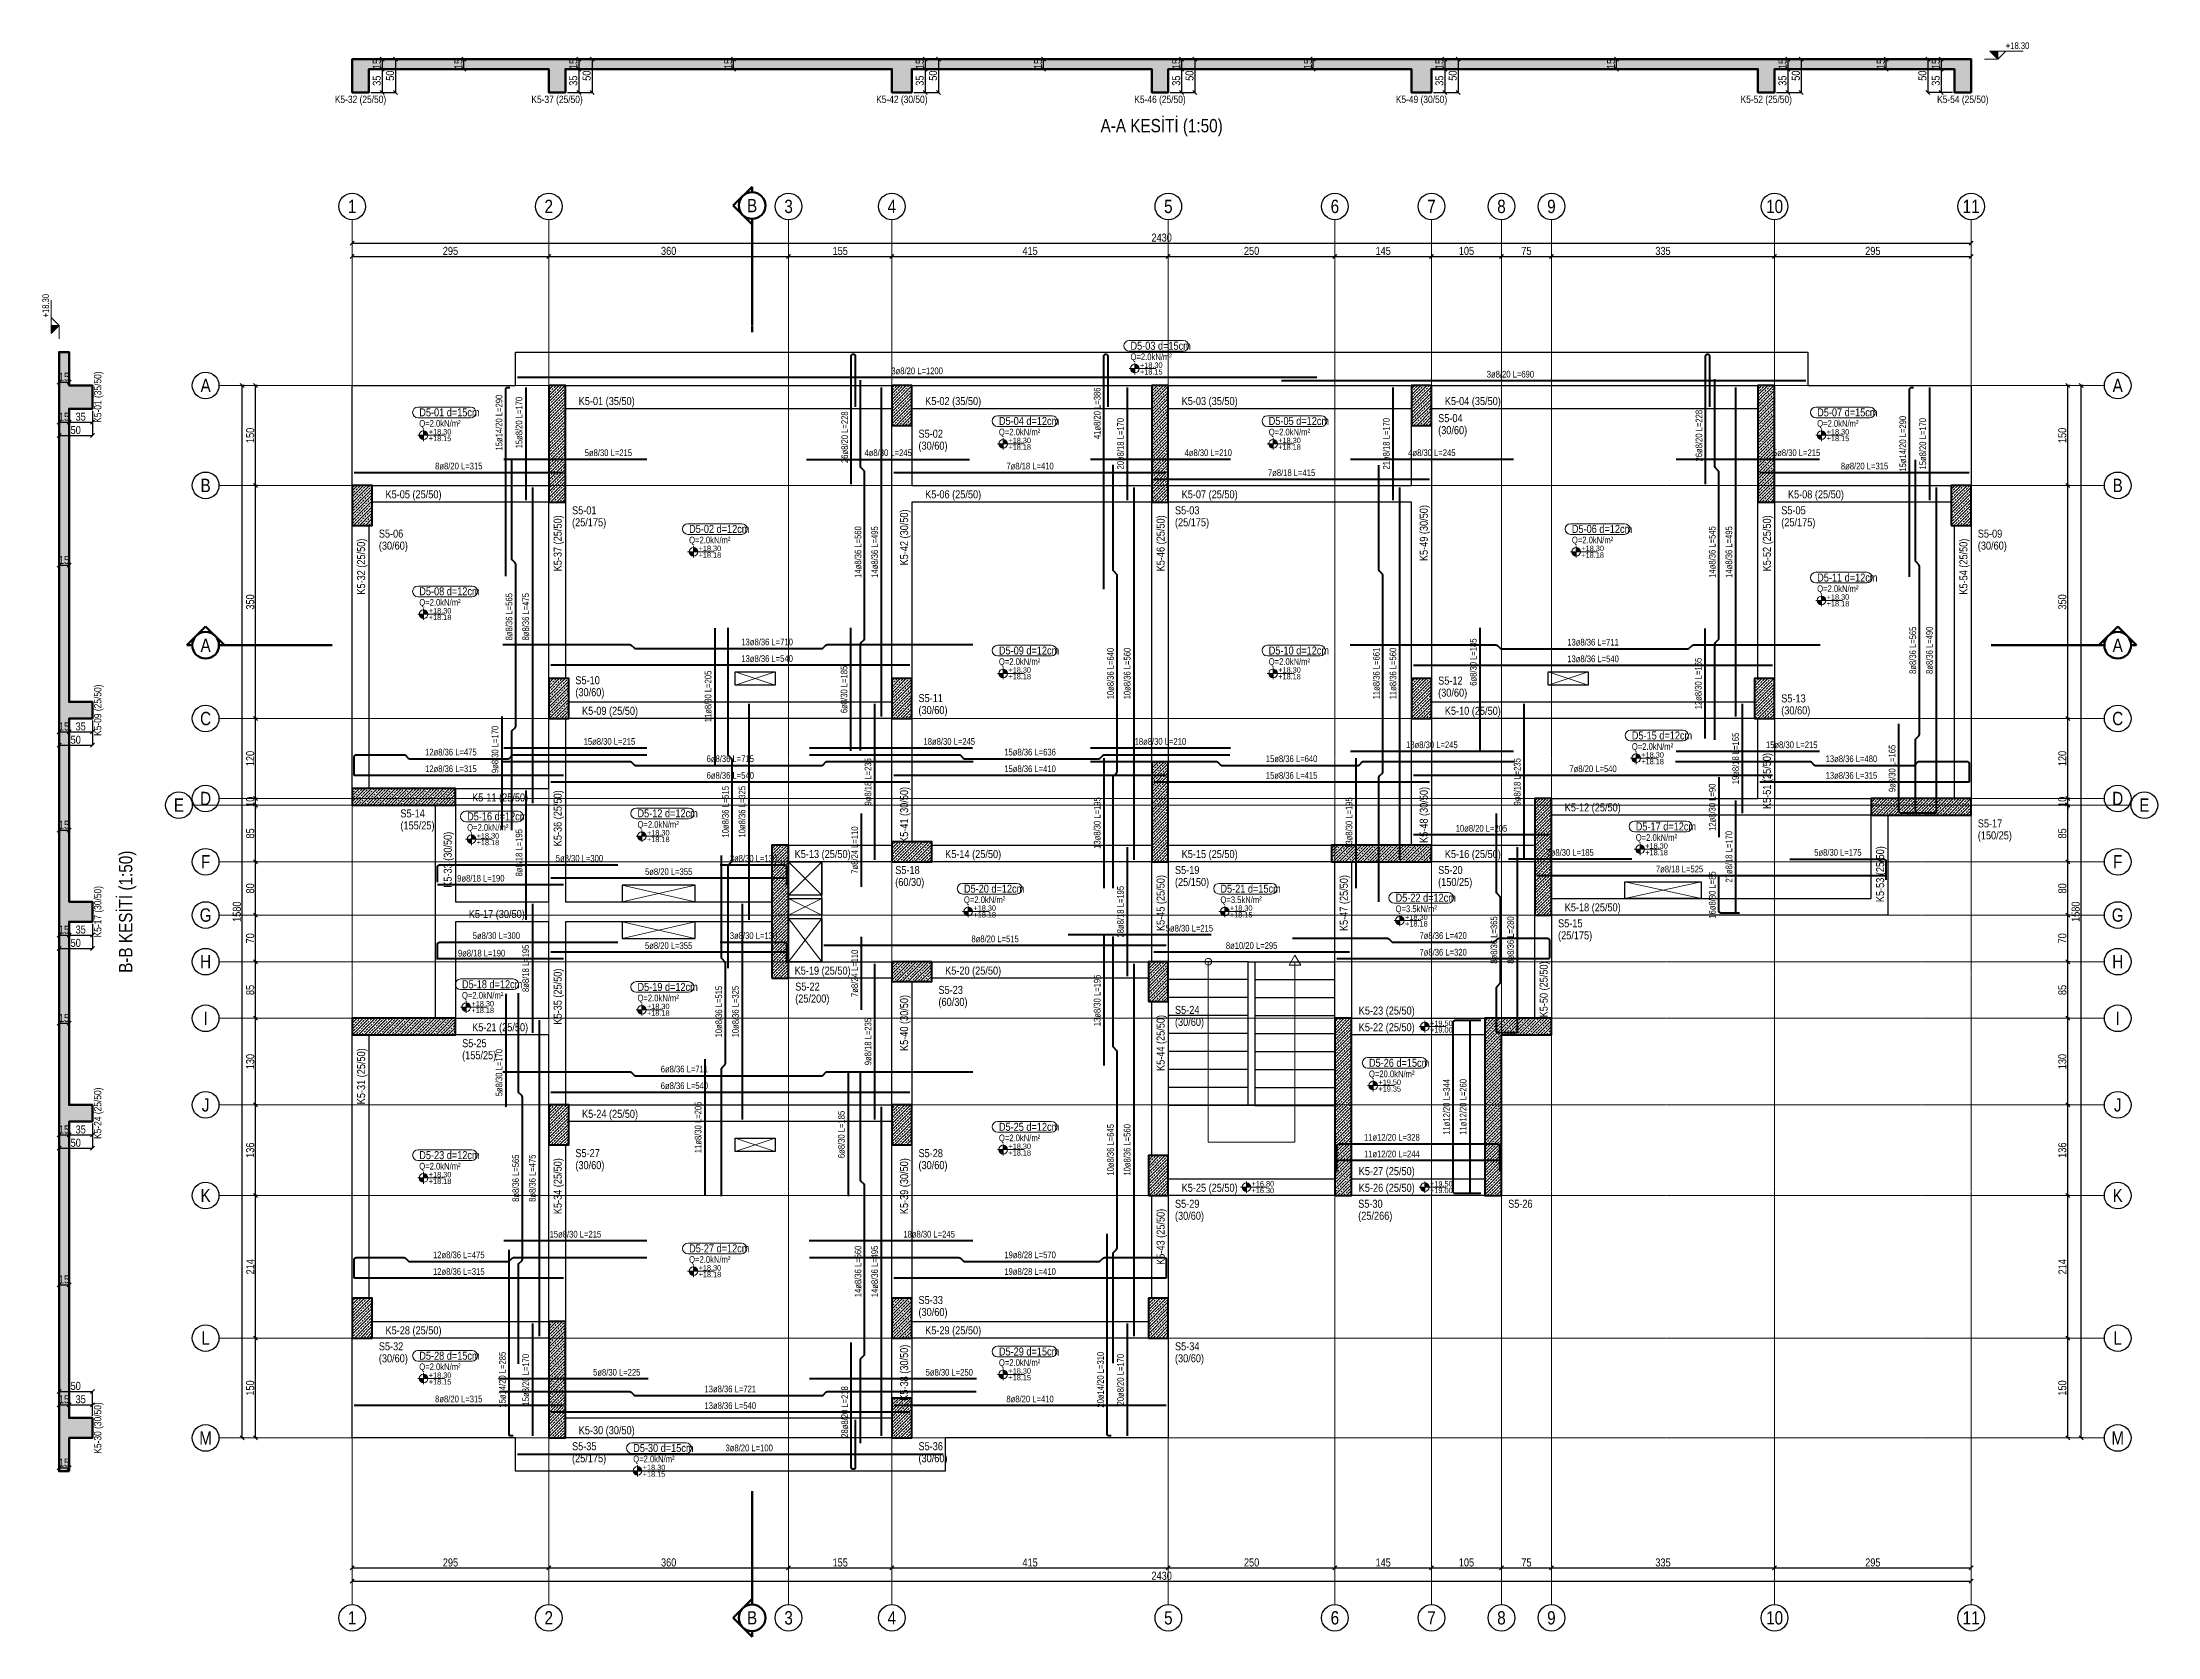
# Model space of a CAD drawing. Header units: millimetres. Extents: x 1294 to 4469, y 421 to 2814.
import ezdxf
from ezdxf.enums import TextEntityAlignment as Align

# ---------------------------------------------------------------- set-up
doc = ezdxf.new("R2010")
doc.units = ezdxf.units.MM
doc.linetypes.add('DASHED', pattern=[0.75, 0.5, -0.25])
for name, color, linetype, lineweight in [('AKS BALONU (BEYKENT)', 7, 'Continuous', 30), ('AKS CIZGISI (BEYKENT)', 252, 'DASHED', 20), ('AKS OLCU (BEYKENT)', 6, 'Continuous', 18), ('AKS YAZISI (BEYKENT)', 3, 'Continuous', 20), ('CIZGI (BEYKENT)', 1, 'Continuous', 20), ('DONATI (BEYKENT)', 4, 'Continuous', 40), ('DONATI YAZISI (BEYKENT)', 3, 'Continuous', 20), ('DOSEME ISMI (BEYKENT)', 9, 'Continuous', 20), ('DOSEME PAFTA (BEYKENT)', 3, 'Continuous', 20), ('KALIP BOSLUK (BEYKENT)', 30, 'Continuous', 25), ('KAT SINIRI (BEYKENT)', 41, 'Continuous', 25), ('KESIT (BEYKENT)', 151, 'Continuous', 60), ('KESIT CIZGISI (BEYKENT)', 3, 'Continuous', 50), ('KESIT ISMI (BEYKENT)', 6, 'Continuous', 20), ('KIRIS (BEYKENT)', 2, 'Continuous', 30), ('KIRIS ISMI (BEYKENT)', 40, 'Continuous', 20), ('KOLON (BEYKENT)', 3, 'Continuous', 40), ('KOLON ISMI (BEYKENT)', 91, 'Continuous', 20), ('KOT CIZGISI (BEYKENT)', 7, 'Continuous', 20), ('KOT YAZI (BEYKENT)', 7, 'Continuous', 20), ('MERDIVEN (BEYKENT)', 5, 'Continuous', 30), ('MERDIVEN YAZI (BEYKENT)', 51, 'Continuous', 20), ('OLCU (BEYKENT)', 14, 'Continuous', 20), ('TARAMA (BEYKENT)', 8, 'Continuous', 15), ('YUK YAZISI (BEYKENT)', 140, 'Continuous', 20)]:
    doc.layers.add(name, color=color, linetype=linetype, lineweight=lineweight)
doc.styles.add('DONATI YAZISI (BEYKENT)', font='')
doc.styles.add('YAZI (BEYKENT)', font='')
doc.styles.get('DONATI YAZISI (BEYKENT)').set_extended_font_data('Bahnschrift Light Condensed')
doc.styles.get('YAZI (BEYKENT)').set_extended_font_data('Bahnschrift Light Condensed')
doc.dimstyles.new('AKS_OLCU', dxfattribs={"dimtxt": 12, "dimasz": 3, "dimexe": 0.18, "dimexo": 3, "dimgap": 2, "dimtad": 1, "dimdec": 0, "dimrnd": 0.5, "dimzin": 12, "dimdsep": 46, "dimtxsty": 'YAZI (BEYKENT)', "dimtsz": 3, "dimcen": 0.09, "dimclrt": 7, "dimadec": 0, "dimazin": 0, "dimtfac": 1, "dimtdec": 4, "dimtix": 1, "dimtmove": 0, "dimatfit": 3, "dimfxl": 1, "dimtolj": 1, "dimtzin": 0, "dimarcsym": 0})
doc.dimstyles.new('PLAN_OLCU', dxfattribs={"dimtxt": 12, "dimasz": 3, "dimexe": 0.18, "dimexo": 3, "dimgap": 2, "dimtad": 1, "dimdec": 0, "dimrnd": 0.5, "dimzin": 12, "dimdsep": 46, "dimtxsty": 'YAZI (BEYKENT)', "dimtsz": 3, "dimcen": 0.09, "dimclrt": 7, "dimadec": 0, "dimazin": 0, "dimtfac": 1, "dimtdec": 4, "dimtix": 1, "dimtmove": 0, "dimatfit": 3, "dimfxl": 1, "dimtolj": 1, "dimtzin": 0, "dimarcsym": 0})
pattern_1 = [(45, (-86449.589, -21634.381), (-4.49012806, 4.49012806), []), (45, (-86445.099, -21634.381), (-4.49012806, 4.49012806), [3.175, -1.5875])]

msp = doc.modelspace()

# ---------------------------------------------------------------- texts
at = {"layer": 'AKS YAZISI (BEYKENT)', "style": 'YAZI (BEYKENT)'}
for s, p in [('1', (1759.1, 2567.9)), ('2', (2054.1, 2567.9)), ('3', (2414.1, 2567.9)), ('4', (2569.1, 2567.9)), ('5', (2984.1, 2567.9)), ('6', (3234.1, 2567.9)), ('7', (3379.1, 2567.9)), ('8', (3484.1, 2567.9)), ('9', (3559.1, 2567.9)), ('10', (3894.1, 2567.9)), ('11', (4189.1, 2567.9)), ('A', (1539.1, 2299.1)), ('A', (4409.1, 2299.1)), ('B', (1539.1, 2149.1)), ('B', (4409.1, 2149.1)), ('C', (1539.1, 1799.1)), ('C', (4409.1, 1799.1)), ('D', (1539.1, 1679.1)), ('D', (4409.1, 1679.1)), ('E', (1499.1, 1669.1)), ('E', (4449.1, 1669.1)), ('F', (1539.1, 1584.1)), ('F', (4409.1, 1584.1)), ('G', (1539.1, 1504.1)), ('G', (4409.1, 1504.1)), ('H', (1539.1, 1434.1)), ('H', (4409.1, 1434.1)), ('I', (1539.1, 1349.1)), ('I', (4409.1, 1349.1)), ('J', (1539.1, 1219.1)), ('J', (4409.1, 1219.1)), ('K', (1539.1, 1083.1)), ('K', (4409.1, 1083.1)), ('L', (1539.1, 869.1)), ('L', (4409.1, 869.1)), ('M', (1539.1, 719.1)), ('M', (4409.1, 719.1)), ('1', (1759.1, 449.1)), ('2', (2054.1, 449.1)), ('3', (2414.1, 449.1)), ('4', (2569.1, 449.1)), ('5', (2984.1, 449.1)), ('6', (3234.1, 449.1)), ('7', (3379.1, 449.1)), ('8', (3484.1, 449.1)), ('9', (3559.1, 449.1)), ('10', (3894.1, 449.1)), ('11', (4189.1, 449.1))]:
    msp.add_text(s, height=20, dxfattribs=at).set_placement(p, align=Align.MIDDLE_CENTER)
at = {"layer": 'DONATI YAZISI (BEYKENT)', "style": 'DONATI YAZISI (BEYKENT)'}
for s, p in [('3ø8/20 L=1200', (2607.1, 2321)), ('3ø8/20 L=690', (3497.6, 2316)), ('5ø8/30 L=215', (2143.6, 2198.1)), ('4ø8/30 L=245', (2563.6, 2198.1)), ('4ø8/30 L=210', (3044, 2198.1)), ('4ø8/30 L=245', (3379.7, 2198.1)), ('5ø8/30 L=215', (3927.1, 2198.1)), ('8ø8/20 L=315', (1919.1, 2178.1)), ('7ø8/18 L=410', (2776.6, 2178.1)), ('7ø8/18 L=415', (3169.1, 2168.1)), ('8ø8/20 L=315', (4029.1, 2178.1)), ('13ø8/36 L=710', (2381.9, 1914.1)), ('13ø8/36 L=711', (3621.6, 1913.7)), ('13ø8/36 L=540', (2381.9, 1889.1)), ('13ø8/36 L=540', (3621.6, 1888.7)), ('12ø8/36 L=475', (1907.2, 1748.7)), ('15ø8/30 L=215', (2145.2, 1764.7)), ('18ø8/30 L=245', (2655.3, 1764.7)), ('15ø8/36 L=636', (2776.6, 1748.7)), ('18ø8/30 L=210', (2972.2, 1764.7)), ('18ø8/30 L=245', (3379.7, 1759.7)), ('15ø8/30 L=215', (3919.8, 1759.7)), ('12ø8/36 L=315', (1907.2, 1723.7)), ('6ø8/36 L=715', (2326.6, 1738.7)), ('6ø8/36 L=540', (2326.6, 1713.7)), ('15ø8/36 L=410', (2776.6, 1723.7)), ('15ø8/36 L=640', (3169.1, 1738.7)), ('15ø8/36 L=415', (3169.1, 1713.7)), ('7ø8/20 L=540', (3621.6, 1723.7)), ('13ø8/36 L=480', (4009.4, 1738.7)), ('13ø8/36 L=315', (4009.4, 1713.7)), ('10ø8/20 L=205', (3454.1, 1634.3)), ('5ø8/30 L=300', (2100.2, 1589.3)), ('3ø8/30 L=130', (2361.4, 1589.3)), ('7ø8/30 L=185', (3587.2, 1598.1)), ('5ø8/30 L=175', (3989.1, 1598.1)), ('9ø8/18 L=190', (1952.2, 1559.3)), ('5ø8/20 L=355', (2234.1, 1569.3)), ('7ø8/18 L=525', (3751.4, 1573.1)), ('5ø8/30 L=300', (1975.5, 1473.2)), ('5ø8/20 L=355', (2234.1, 1458.2)), ('3ø8/30 L=130', (2361.4, 1473.2)), ('8ø8/20 L=515', (2724.1, 1468.3)), ('5ø8/30 L=215', (3015.7, 1484.3)), ('8ø10/20 L=295', (3109.1, 1458.3)), ('7ø8/36 L=420', (3396.6, 1473.3)), ('9ø8/18 L=190', (1953.3, 1446.9)), ('7ø8/36 L=320', (3396.6, 1448.3)), ('6ø8/36 L=711', (2257.7, 1272.9)), ('6ø8/36 L=540', (2257.7, 1247.9)), ('11ø12/20 L=328', (3319.6, 1170.5)), ('11ø12/20 L=244', (3319.6, 1145.5)), ('15ø8/30 L=215', (2094.1, 1025)), ('18ø8/30 L=245', (2625, 1025)), ('12ø8/36 L=475', (1919.1, 994)), ('19ø8/28 L=570', (2776.6, 994)), ('12ø8/36 L=315', (1919.1, 969)), ('19ø8/28 L=410', (2776.6, 969)), ('5ø8/30 L=225', (2156.2, 817.7)), ('13ø8/36 L=721', (2326.6, 792.7)), ('5ø8/30 L=250', (2655.3, 817.7)), ('8ø8/20 L=315', (1919.1, 777.7)), ('13ø8/36 L=540', (2326.6, 767.7)), ('8ø8/20 L=410', (2776.6, 777.7)), ('3ø8/20 L=100', (2355, 704.2))]:
    msp.add_text(s, height=10, dxfattribs=at).set_placement(p, align=Align.MIDDLE_CENTER)
for s, p in [('41ø8/20 L=386', (2877.3, 2257.3)), ('15ø14/20 L=290', (1979.5, 2243.3)), ('15ø8/20 L=170', (2009.5, 2243.3)), ('26ø8/20 L=228', (2498.3, 2221.4)), ('26ø8/20 L=228', (3780.5, 2223.7)), ('20ø8/18 L=170', (2912.3, 2211.6)), ('21ø8/18 L=170', (3311.3, 2211.6)), ('15ø14/20 L=290', (4086.5, 2211.6)), ('15ø8/20 L=170', (4116.5, 2211.6)), ('14ø8/36 L=560', (2518.3, 2049.1)), ('14ø8/36 L=495', (2543.3, 2049.1)), ('14ø8/36 L=545', (3800.5, 2049.1)), ('14ø8/36 L=495', (3825.5, 2049.1)), ('8ø8/36 L=565', (1994.5, 1951.9)), ('8ø8/36 L=475', (2019.5, 1951.9)), ('6ø8/30 L=185', (3441.8, 1883.8)), ('8ø8/36 L=565', (4101.5, 1901.6)), ('8ø8/36 L=490', (4126.5, 1901.6)), ('6ø8/30 L=185', (2497.3, 1842.8)), ('10ø8/36 L=640', (2897.3, 1866.6)), ('10ø8/36 L=560', (2922.3, 1866.6)), ('11ø8/36 L=661', (3296.3, 1866.6)), ('11ø8/36 L=560', (3321.3, 1866.6)), ('12ø8/30 L=165', (3779.5, 1851.6)), ('11ø8/30 L=205', (2293.3, 1832.2)), ('9ø8/30 L=170', (1973.5, 1752.7)), ('19ø8/18 L=165', (3835.5, 1739.1)), ('9ø8/30 L=165', (4070.5, 1724.2)), ('9ø8/18 L=235', (2533.3, 1704.1)), ('9ø8/18 L=235', (3507.8, 1704.1)), ('10ø8/36 L=515', (2319.3, 1659.1)), ('10ø8/36 L=325', (2344.3, 1659.1)), ('12ø8/30 L=90', (3800.5, 1665.9)), ('13ø8/30 L=195', (2877.3, 1642.2)), ('13ø8/30 L=195', (3255.3, 1642.2)), ('8ø8/18 L=195', (2009.5, 1597.6)), ('7ø8/24 L=110', (2513.3, 1601.6)), ('27ø8/18 L=170', (3825.5, 1591.6)), ('16ø8/30 L=85', (3800.5, 1534.2)), ('28ø8/18 L=195', (2912.3, 1509.1)), ('8ø8/36 L=365', (3472.8, 1466.6)), ('8ø8/36 L=280', (3497.8, 1466.6)), ('8ø8/18 L=195', (2019.5, 1424.1)), ('7ø8/24 L=110', (2513.3, 1416.6)), ('10ø8/36 L=515', (2309.3, 1359.1)), ('10ø8/36 L=325', (2334.3, 1359.1)), ('13ø8/30 L=195', (2877.3, 1375.9)), ('9ø8/18 L=235', (2533.3, 1314.1)), ('5ø8/30 L=170', (1979.5, 1267.5)), ('11ø12/20 L=344', (3401.6, 1216.1)), ('11ø12/20 L=260', (3426.6, 1216.1)), ('11ø8/30 L=205', (2278.3, 1185.3)), ('6ø8/30 L=185', (2493.3, 1174.7)), ('10ø8/36 L=645', (2897.3, 1151.6)), ('10ø8/36 L=560', (2922.3, 1151.6)), ('8ø8/36 L=565', (2004.5, 1109.1)), ('8ø8/36 L=475', (2029.5, 1109.1)), ('14ø8/36 L=560', (2518.3, 969.1)), ('14ø8/36 L=495', (2543.3, 969.1)), ('15ø14/20 L=285', (1984.5, 806.6)), ('15ø8/20 L=170', (2019.5, 806.6)), ('20ø14/20 L=310', (2882.3, 806.6)), ('20ø8/20 L=170', (2912.3, 806.6)), ('28ø8/20 L=218', (2498.3, 758.1))]:
    msp.add_text(s, height=10, rotation=90, dxfattribs=at).set_placement(p, align=Align.MIDDLE_CENTER)
at = {"layer": 'DOSEME ISMI (BEYKENT)', "style": 'YAZI (BEYKENT)'}
for s, p in [('D5-03 d=15cm', (2927.3, 2349.1)), ('D5-01 d=15cm', (1859.8, 2249.1)), ('D5-07 d=15cm', (3958, 2249.1)), ('D5-04 d=12cm', (2729.8, 2236.2)), ('D5-05 d=12cm', (3134.8, 2236.2)), ('D5-02 d=12cm', (2264.8, 2074.1)), ('D5-06 d=12cm', (3589.8, 2074.1)), ('D5-11 d=12cm', (3958, 2001.1)), ('D5-08 d=12cm', (1859.8, 1980.5)), ('D5-09 d=12cm', (2729.8, 1891.6)), ('D5-10 d=12cm', (3134.8, 1891.6)), ('D5-15 d=12cm', (3679.8, 1764.1)), ('D5-16 d=12cm', (1931.6, 1642.6)), ('D5-12 d=12cm', (2187.3, 1647.2)), ('D5-17 d=12cm', (3685.7, 1627.5)), ('D5-20 d=12cm', (2677.3, 1534.1)), ('D5-21 d=15cm', (3062.3, 1534.1)), ('D5-22 d=12cm', (3325.2, 1520.5)), ('D5-18 d=12cm', (1923.9, 1390.6)), ('D5-19 d=12cm', (2187.3, 1386.6)), ('D5-26 d=15cm', (3285.2, 1272.7)), ('D5-25 d=12cm', (2729.8, 1176.6)), ('D5-23 d=12cm', (1859.8, 1134.1)), ('D5-27 d=12cm', (2264.8, 994.1)), ('D5-28 d=15cm', (1859.8, 833)), ('D5-29 d=15cm', (2729.8, 839.3)), ('D5-30 d=15cm', (2180.9, 694.5))]:
    msp.add_text(s, height=12, dxfattribs=at).set_placement(p, align=Align.BOTTOM_LEFT)
at = {"layer": 'KESIT ISMI (BEYKENT)', "lineweight": 20, "style": 'YAZI (BEYKENT)'}
msp.add_text('A-A KESİTİ (1:50)', height=20, dxfattribs=at).set_placement((2974.1, 2699.1), align=Align.TOP_CENTER)
for s, p in [('B', (2359.3, 2569.1)), ('A', (1539.1, 1909.1)), ('A', (4409.1, 1909.1)), ('B', (2359.3, 449.1))]:
    msp.add_text(s, height=20, dxfattribs=at).set_placement(p, align=Align.MIDDLE_CENTER)
msp.add_text('B-B KESİTİ (1:50)', height=20, rotation=90, dxfattribs=at).set_placement((1419.1, 1509.1), align=Align.MIDDLE_CENTER)
at = {"layer": 'KIRIS ISMI (BEYKENT)', "style": 'YAZI (BEYKENT)'}
for s, p in [('K5-32 (25/50)', (1771.6, 2734.1)), ('K5-37 (25/50)', (2066.6, 2734.1)), ('K5-42 (30/50)', (2584.1, 2734.1)), ('K5-46 (25/50)', (2971.6, 2734.1)), ('K5-49 (30/50)', (3364.1, 2734.1)), ('K5-52 (25/50)', (3881.6, 2734.1)), ('K5-54 (25/50)', (4176.6, 2734.1))]:
    msp.add_text(s, height=11, dxfattribs=at).set_placement(p, align=Align.TOP_CENTER)
for s, p in [('K5-01 (35/50)', (1377.1, 2281.6)), ('K5-09 (25/50)', (1377.1, 1811.6)), ('K5-17 (30/50)', (1377.1, 1509.1)), ('K5-24 (25/50)', (1377.1, 1206.6)), ('K5-30 (30/50)', (1377.1, 734.1))]:
    msp.add_text(s, height=11, rotation=90, dxfattribs=at).set_placement(p, align=Align.MIDDLE_CENTER)
for s, p in [('K5-01 (35/50)', (2099.1, 2266.1)), ('K5-02 (35/50)', (2619.1, 2266.1)), ('K5-03 (35/50)', (3004.1, 2266.1)), ('K5-04 (35/50)', (3399.1, 2266.1)), ('K5-05 (25/50)', (1809.1, 2126.1)), ('K5-06 (25/50)', (2619.1, 2126.1)), ('K5-07 (25/50)', (3004.1, 2126.1)), ('K5-08 (25/50)', (3914.1, 2126.1)), ('K5-09 (25/50)', (2104.1, 1801.1)), ('K5-10 (25/50)', (3399.1, 1801.1)), ('K5-11 (25/50)', (1939.1, 1671.1)), ('K5-12 (25/50)', (3579.1, 1656.1)), ('K5-13 (25/50)', (2423.2, 1586.1)), ('K5-14 (25/50)', (2649.1, 1586.1)), ('K5-15 (25/50)', (3004.1, 1586.1)), ('K5-16 (25/50)', (3399.1, 1586.1)), ('K5-17 (30/50)', (1934.1, 1496.1)), ('K5-18 (25/50)', (3579.1, 1506.1)), ('K5-19 (25/50)', (2423.2, 1411.1)), ('K5-20 (25/50)', (2649.1, 1411.1)), ('K5-23 (25/50)', (3269.9, 1351.1)), ('K5-21 (25/50)', (1939.1, 1326.1)), ('K5-22 (25/50)', (3269.9, 1326.1)), ('K5-24 (25/50)', (2104.1, 1196.1)), ('K5-27 (25/50)', (3269.9, 1110.1)), ('K5-25 (25/50)', (3004.1, 1085.1)), ('K5-26 (25/50)', (3269.9, 1085.1)), ('K5-28 (25/50)', (1809.1, 871.1)), ('K5-29 (25/50)', (2619.1, 871.1)), ('K5-30 (30/50)', (2099.1, 721.1))]:
    msp.add_text(s, height=12, dxfattribs=at).set_placement(p, align=Align.BOTTOM_LEFT)
for s, p in [('K5-37 (25/50)', (2077.1, 2104.1)), ('K5-42 (30/50)', (2597.1, 2113)), ('K5-46 (25/50)', (2982.1, 2104.1)), ('K5-49 (30/50)', (3377.1, 2119.5)), ('K5-52 (25/50)', (3892.1, 2104.1)), ('K5-32 (25/50)', (1782.1, 2069.1)), ('K5-54 (25/50)', (4187.1, 2069.1)), ('K5-51 (25/50)', (3892.1, 1747.3)), ('K5-36 (25/50)', (2077.1, 1691.4)), ('K5-41 (30/50)', (2597.1, 1696.4)), ('K5-48 (30/50)', (3377.1, 1696.4)), ('K5-33 (30/50)', (1912.1, 1629.1)), ('K5-53 (25/50)', (4062.1, 1607.5)), ('K5-45 (25/50)', (2982.1, 1564.1)), ('K5-47 (25/50)', (3257.1, 1564.1)), ('K5-50 (25/50)', (3557.1, 1434.5)), ('K5-35 (25/50)', (2077.1, 1423.7)), ('K5-40 (30/50)', (2597.1, 1384.1)), ('K5-44 (25/50)', (2982.1, 1354.1)), ('K5-31 (25/50)', (1782.1, 1304.1)), ('K5-34 (25/50)', (2077.1, 1139.1)), ('K5-39 (30/50)', (2597.1, 1139.1)), ('K5-43 (25/50)', (2982.1, 1063.1)), ('K5-38 (30/50)', (2597.1, 859.1))]:
    msp.add_text(s, height=12, rotation=90, dxfattribs=at).set_placement(p, align=Align.BOTTOM_RIGHT)
at = {"layer": 'KOLON ISMI (BEYKENT)', "style": 'YAZI (BEYKENT)'}
for s, p in [('S5-04', (3389.1, 2240.4)), ('S5-02', (2609.1, 2217.1)), ('(30/60)', (3389.1, 2222.4)), ('(30/60)', (2609.1, 2199.1)), ('S5-01', (2089.1, 2102.1)), ('(25/175)', (2089.1, 2084.1)), ('S5-03', (2994.1, 2102.1)), ('(25/175)', (2994.1, 2084.1)), ('S5-05', (3904.1, 2102.1)), ('(25/175)', (3904.1, 2084.1)), ('S5-06', (1799.1, 2067.1)), ('(30/60)', (1799.1, 2049.1)), ('S5-09', (4199.1, 2067.1)), ('(30/60)', (4199.1, 2049.1)), ('S5-10', (2094.1, 1847)), ('(30/60)', (2094.1, 1829)), ('S5-12', (3389.1, 1846.4)), ('(30/60)', (3389.1, 1828.4)), ('S5-11', (2609.1, 1820.2)), ('(30/60)', (2609.1, 1802.2)), ('S5-13', (3904.1, 1819.7)), ('(30/60)', (3904.1, 1801.7)), ('S5-14', (1831.5, 1647.1)), ('(155/25)', (1831.5, 1629.1)), ('S5-17', (4199.1, 1632.1)), ('(150/25)', (4199.1, 1614.1)), ('S5-18', (2574.2, 1562.1)), ('(60/30)', (2574.2, 1544.1)), ('S5-19', (2994.1, 1562.1)), ('(25/150)', (2994.1, 1544.1)), ('S5-20', (3389.1, 1562.1)), ('(150/25)', (3389.1, 1544.1)), ('S5-15', (3569.1, 1482.1)), ('(25/175)', (3569.1, 1464.1)), ('S5-22', (2424.1, 1387.1)), ('S5-23', (2639.1, 1382.1)), ('(25/200)', (2424.1, 1369.1)), ('(60/30)', (2639.1, 1364.1)), ('S5-24', (2994.1, 1352.1)), ('(30/60)', (2994.1, 1334.1)), ('S5-25', (1924.1, 1302.1)), ('(155/25)', (1924.1, 1284.1)), ('S5-27', (2094.1, 1137.1)), ('S5-28', (2609.1, 1137.1)), ('(30/60)', (2094.1, 1119.1)), ('(30/60)', (2609.1, 1119.1)), ('S5-29', (2994.1, 1061.1)), ('(30/60)', (2994.1, 1043.1)), ('S5-30', (3269.1, 1061.1)), ('(25/266)', (3269.1, 1043.1)), ('S5-26', (3494.1, 1061.1)), ('S5-33', (2609.1, 916.6)), ('(30/60)', (2609.1, 898.6)), ('S5-32', (1799.1, 847.1)), ('S5-34', (2994.1, 847.1)), ('(30/60)', (1799.1, 829.1)), ('(30/60)', (2994.1, 829.1)), ('S5-35', (2089.1, 697.1)), ('S5-36', (2609.1, 697.1)), ('(25/175)', (2089.1, 679.1)), ('(30/60)', (2609.1, 679.1))]:
    msp.add_text(s, height=12, dxfattribs=at).set_placement(p, align=Align.BOTTOM_LEFT)
at = {"layer": 'KOT YAZI (BEYKENT)', "style": 'YAZI (BEYKENT)'}
for s, height, p in [('+18.30', 10, (4241.1, 2801.1)), ('+18.30', 8, (2941.6, 2323.1)), ('+18.15', 8, (2941.6, 2313.1)), ('+18.30', 8, (1874.1, 2223.1)), ('+18.15', 8, (1874.1, 2213.1)), ('+18.30', 8, (3972.3, 2223.1)), ('+18.15', 8, (3972.3, 2213.1)), ('+18.30', 8, (2744.1, 2210.2)), ('+18.18', 8, (2744.1, 2200.2)), ('+18.30', 8, (3149.1, 2210.2)), ('+18.18', 8, (3149.1, 2200.2)), ('+18.30', 8, (2279.1, 2048.1)), ('+18.18', 8, (2279.1, 2038.1)), ('+18.30', 8, (3604.1, 2048.1)), ('+18.18', 8, (3604.1, 2038.1)), ('+18.30', 8, (3972.3, 1975.1)), ('+18.18', 8, (3972.3, 1965.1)), ('+18.30', 8, (1874.1, 1954.5)), ('+18.18', 8, (1874.1, 1944.5)), ('+18.30', 8, (2744.1, 1865.6)), ('+18.30', 8, (3149.1, 1865.6)), ('+18.18', 8, (2744.1, 1855.6)), ('+18.18', 8, (3149.1, 1855.6)), ('+18.30', 8, (3694.1, 1738.1)), ('+18.18', 8, (3694.1, 1728.1)), ('+18.30', 8, (1945.9, 1616.6)), ('+18.30', 8, (2201.6, 1621.2)), ('+18.18', 8, (2201.6, 1611.2)), ('+18.18', 8, (1945.9, 1606.6)), ('+18.30', 8, (3700, 1601.5)), ('+18.18', 8, (3700, 1591.5)), ('+18.30', 8, (2691.6, 1508.1)), ('+18.18', 8, (2691.6, 1498.1)), ('+18.30', 8, (3076.6, 1508.1)), ('+18.15', 8, (3076.6, 1498.1)), ('+18.30', 8, (3339.5, 1494.5)), ('+18.18', 8, (3339.5, 1484.5)), ('+18.30', 8, (1938.2, 1364.6)), ('+18.30', 8, (2201.6, 1360.6)), ('+18.18', 8, (1938.2, 1354.6)), ('+18.18', 8, (2201.6, 1350.6)), ('+19.50', 8, (3377, 1335.3)), ('+19.00', 8, (3377, 1325.3)), ('+19.50', 8, (3299.5, 1246.7)), ('+19.35', 8, (3299.5, 1236.7)), ('+18.30', 8, (2744.1, 1150.6)), ('+18.18', 8, (2744.1, 1140.6)), ('+18.30', 8, (1874.1, 1108.1)), ('+18.18', 8, (1874.1, 1098.1)), ('+16.80', 8, (3109.1, 1094.3)), ('+16.30', 8, (3109.1, 1084.3)), ('+19.50', 8, (3377, 1094.3)), ('+19.00', 8, (3377, 1084.3)), ('+18.30', 8, (2279.1, 968.1)), ('+18.18', 8, (2279.1, 958.1)), ('+18.30', 8, (1874.1, 807)), ('+18.15', 8, (1874.1, 797)), ('+18.30', 8, (2744.1, 813.3)), ('+18.15', 8, (2744.1, 803.3)), ('+18.30', 8, (2195.2, 668.5)), ('+18.15', 8, (2195.2, 658.5))]:
    msp.add_text(s, height=height, dxfattribs=at).set_placement(p, align=Align.BOTTOM_LEFT)
msp.add_text('+18.30', height=10, rotation=90, dxfattribs=at).set_placement((1307.1, 2401.1), align=Align.BOTTOM_LEFT)
at = {"layer": 'YUK YAZISI (BEYKENT)', "style": 'YAZI (BEYKENT)'}
for s, p in [('Q=2.0kN/m²', (2927.3, 2334.1)), ('Q=2.0kN/m²', (1859.8, 2234.1)), ('Q=2.0kN/m²', (2729.8, 2221.2)), ('Q=2.0kN/m²', (3134.8, 2221.2)), ('Q=2.0kN/m²', (3958, 2234.1)), ('Q=2.0kN/m²', (2264.8, 2059.1)), ('Q=2.0kN/m²', (3589.8, 2059.1)), ('Q=2.0kN/m²', (1859.8, 1965.5)), ('Q=2.0kN/m²', (3958, 1986.1)), ('Q=2.0kN/m²', (2729.8, 1876.6)), ('Q=2.0kN/m²', (3134.8, 1876.6)), ('Q=2.0kN/m²', (3679.8, 1749.1)), ('Q=2.0kN/m²', (1931.6, 1627.6)), ('Q=2.0kN/m²', (2187.3, 1632.2)), ('Q=2.0kN/m²', (3685.7, 1612.5)), ('Q=2.0kN/m²', (2677.3, 1519.1)), ('Q=3.5kN/m²', (3062.3, 1519.1)), ('Q=3.5kN/m²', (3325.2, 1505.5)), ('Q=2.0kN/m²', (1923.9, 1375.6)), ('Q=2.0kN/m²', (2187.3, 1371.6)), ('Q=20.0kN/m²', (3285.2, 1257.7)), ('Q=2.0kN/m²', (2729.8, 1161.6)), ('Q=2.0kN/m²', (1859.8, 1119.1)), ('Q=2.0kN/m²', (2264.8, 979.1)), ('Q=2.0kN/m²', (1859.8, 818)), ('Q=2.0kN/m²', (2729.8, 824.3)), ('Q=2.0kN/m²', (2180.9, 679.5))]:
    msp.add_text(s, height=10, dxfattribs=at).set_placement(p, align=Align.BOTTOM_LEFT)

# ---------------------------------------------------------------- blocks, each defined once
blk = doc.blocks.new('*D100')
at = {"layer": 'Defpoints', "color": 0, "transparency": 16777216}
for p in [(1784.1, 2789.1), (1784.1, 2774.1), (1804.1, 2774.1)]:
    blk.add_point(p, dxfattribs=at)
at = {"layer": 'OLCU (BEYKENT)', "color": 0, "lineweight": -2, "transparency": 16777216}
for p, q in [((1787.1, 2789.1), (1804.3, 2789.1)), ((1787.1, 2774.1), (1804.3, 2774.1)), ((1807.1, 2786.1), (1801.1, 2792.1)), ((1807.1, 2771.1), (1801.1, 2777.1)), ((1804.1, 2789.1), (1804.1, 2774.1))]:
    blk.add_line(p, q, dxfattribs=at)
at = {"layer": 'OLCU (BEYKENT)', "color": 7, "lineweight": 20, "transparency": 16777216, "insert": (1796.1, 2781.6), "char_height": 12, "attachment_point": 5, "rotation": 90, "style": 'YAZI (BEYKENT)'}
blk.add_mtext('\\A1;15', dxfattribs=at)
blk = doc.blocks.new('*D101')
at = {"layer": 'Defpoints', "color": 0, "transparency": 16777216}
for p in [(1784.1, 2774.1), (1784.1, 2739.1), (1804.1, 2739.1)]:
    blk.add_point(p, dxfattribs=at)
at = {"layer": 'OLCU (BEYKENT)', "color": 0, "lineweight": -2, "transparency": 16777216}
for p, q in [((1787.1, 2774.1), (1804.3, 2774.1)), ((1807.1, 2771.1), (1801.1, 2777.1)), ((1804.1, 2774.1), (1804.1, 2739.1)), ((1787.1, 2739.1), (1804.3, 2739.1)), ((1807.1, 2736.1), (1801.1, 2742.1))]:
    blk.add_line(p, q, dxfattribs=at)
at = {"layer": 'OLCU (BEYKENT)', "color": 7, "lineweight": 20, "transparency": 16777216, "insert": (1796, 2756.6), "char_height": 12, "attachment_point": 5, "rotation": 90, "style": 'YAZI (BEYKENT)'}
blk.add_mtext('\\A1;35', dxfattribs=at)
blk = doc.blocks.new('*D102')
at = {"layer": 'Defpoints', "color": 0, "transparency": 16777216}
for p in [(1784.1, 2789.1), (1784.1, 2739.1), (1824.1, 2739.1)]:
    blk.add_point(p, dxfattribs=at)
at = {"layer": 'OLCU (BEYKENT)', "color": 0, "lineweight": -2, "transparency": 16777216}
for p, q in [((1787.1, 2789.1), (1824.3, 2789.1)), ((1827.1, 2786.1), (1821.1, 2792.1)), ((1824.1, 2789.1), (1824.1, 2739.1)), ((1787.1, 2739.1), (1824.3, 2739.1)), ((1827.1, 2736.1), (1821.1, 2742.1))]:
    blk.add_line(p, q, dxfattribs=at)
at = {"layer": 'OLCU (BEYKENT)', "color": 7, "lineweight": 20, "transparency": 16777216, "insert": (1816, 2764.1), "char_height": 12, "attachment_point": 5, "rotation": 90, "style": 'YAZI (BEYKENT)'}
blk.add_mtext('\\A1;50', dxfattribs=at)
blk = doc.blocks.new('*D103')
at = {"layer": 'Defpoints', "color": 0, "transparency": 16777216}
for p in [(2079.1, 2789.1), (2079.1, 2774.1), (2099.1, 2774.1)]:
    blk.add_point(p, dxfattribs=at)
at = {"layer": 'OLCU (BEYKENT)', "color": 0, "lineweight": -2, "transparency": 16777216}
for p, q in [((2082.1, 2789.1), (2099.3, 2789.1)), ((2082.1, 2774.1), (2099.3, 2774.1)), ((2102.1, 2786.1), (2096.1, 2792.1)), ((2102.1, 2771.1), (2096.1, 2777.1)), ((2099.1, 2789.1), (2099.1, 2774.1))]:
    blk.add_line(p, q, dxfattribs=at)
at = {"layer": 'OLCU (BEYKENT)', "color": 7, "lineweight": 20, "transparency": 16777216, "insert": (2091.1, 2781.6), "char_height": 12, "attachment_point": 5, "rotation": 90, "style": 'YAZI (BEYKENT)'}
blk.add_mtext('\\A1;15', dxfattribs=at)
blk = doc.blocks.new('*D104')
at = {"layer": 'Defpoints', "color": 0, "transparency": 16777216}
for p in [(2079.1, 2774.1), (2079.1, 2739.1), (2099.1, 2739.1)]:
    blk.add_point(p, dxfattribs=at)
at = {"layer": 'OLCU (BEYKENT)', "color": 0, "lineweight": -2, "transparency": 16777216}
for p, q in [((2082.1, 2774.1), (2099.3, 2774.1)), ((2102.1, 2771.1), (2096.1, 2777.1)), ((2099.1, 2774.1), (2099.1, 2739.1)), ((2082.1, 2739.1), (2099.3, 2739.1)), ((2102.1, 2736.1), (2096.1, 2742.1))]:
    blk.add_line(p, q, dxfattribs=at)
at = {"layer": 'OLCU (BEYKENT)', "color": 7, "lineweight": 20, "transparency": 16777216, "insert": (2091, 2756.6), "char_height": 12, "attachment_point": 5, "rotation": 90, "style": 'YAZI (BEYKENT)'}
blk.add_mtext('\\A1;35', dxfattribs=at)
blk = doc.blocks.new('*D105')
at = {"layer": 'Defpoints', "color": 0, "transparency": 16777216}
for p in [(2079.1, 2789.1), (2079.1, 2739.1), (2119.1, 2739.1)]:
    blk.add_point(p, dxfattribs=at)
at = {"layer": 'OLCU (BEYKENT)', "color": 0, "lineweight": -2, "transparency": 16777216}
for p, q in [((2082.1, 2789.1), (2119.3, 2789.1)), ((2122.1, 2786.1), (2116.1, 2792.1)), ((2119.1, 2789.1), (2119.1, 2739.1)), ((2082.1, 2739.1), (2119.3, 2739.1)), ((2122.1, 2736.1), (2116.1, 2742.1))]:
    blk.add_line(p, q, dxfattribs=at)
at = {"layer": 'OLCU (BEYKENT)', "color": 7, "lineweight": 20, "transparency": 16777216, "insert": (2111, 2764.1), "char_height": 12, "attachment_point": 5, "rotation": 90, "style": 'YAZI (BEYKENT)'}
blk.add_mtext('\\A1;50', dxfattribs=at)
blk = doc.blocks.new('*D106')
at = {"layer": 'Defpoints', "color": 0, "transparency": 16777216}
for p in [(2599.1, 2789.1), (2599.1, 2774.1), (2619.1, 2774.1)]:
    blk.add_point(p, dxfattribs=at)
at = {"layer": 'OLCU (BEYKENT)', "color": 0, "lineweight": -2, "transparency": 16777216}
for p, q in [((2602.1, 2789.1), (2619.3, 2789.1)), ((2602.1, 2774.1), (2619.3, 2774.1)), ((2622.1, 2786.1), (2616.1, 2792.1)), ((2622.1, 2771.1), (2616.1, 2777.1)), ((2619.1, 2789.1), (2619.1, 2774.1))]:
    blk.add_line(p, q, dxfattribs=at)
at = {"layer": 'OLCU (BEYKENT)', "color": 7, "lineweight": 20, "transparency": 16777216, "insert": (2611.1, 2781.6), "char_height": 12, "attachment_point": 5, "rotation": 90, "style": 'YAZI (BEYKENT)'}
blk.add_mtext('\\A1;15', dxfattribs=at)
blk = doc.blocks.new('*D107')
at = {"layer": 'Defpoints', "color": 0, "transparency": 16777216}
for p in [(2599.1, 2774.1), (2599.1, 2739.1), (2619.1, 2739.1)]:
    blk.add_point(p, dxfattribs=at)
at = {"layer": 'OLCU (BEYKENT)', "color": 0, "lineweight": -2, "transparency": 16777216}
for p, q in [((2602.1, 2774.1), (2619.3, 2774.1)), ((2622.1, 2771.1), (2616.1, 2777.1)), ((2619.1, 2774.1), (2619.1, 2739.1)), ((2602.1, 2739.1), (2619.3, 2739.1)), ((2622.1, 2736.1), (2616.1, 2742.1))]:
    blk.add_line(p, q, dxfattribs=at)
at = {"layer": 'OLCU (BEYKENT)', "color": 7, "lineweight": 20, "transparency": 16777216, "insert": (2611, 2756.6), "char_height": 12, "attachment_point": 5, "rotation": 90, "style": 'YAZI (BEYKENT)'}
blk.add_mtext('\\A1;35', dxfattribs=at)
blk = doc.blocks.new('*D108')
at = {"layer": 'Defpoints', "color": 0, "transparency": 16777216}
for p in [(2599.1, 2789.1), (2599.1, 2739.1), (2639.1, 2739.1)]:
    blk.add_point(p, dxfattribs=at)
at = {"layer": 'OLCU (BEYKENT)', "color": 0, "lineweight": -2, "transparency": 16777216}
for p, q in [((2602.1, 2789.1), (2639.3, 2789.1)), ((2642.1, 2786.1), (2636.1, 2792.1)), ((2639.1, 2789.1), (2639.1, 2739.1)), ((2602.1, 2739.1), (2639.3, 2739.1)), ((2642.1, 2736.1), (2636.1, 2742.1))]:
    blk.add_line(p, q, dxfattribs=at)
at = {"layer": 'OLCU (BEYKENT)', "color": 7, "lineweight": 20, "transparency": 16777216, "insert": (2631, 2764.1), "char_height": 12, "attachment_point": 5, "rotation": 90, "style": 'YAZI (BEYKENT)'}
blk.add_mtext('\\A1;50', dxfattribs=at)
blk = doc.blocks.new('*D109')
at = {"layer": 'Defpoints', "color": 0, "transparency": 16777216}
for p in [(2984.1, 2789.1), (2984.1, 2774.1), (3004.1, 2774.1)]:
    blk.add_point(p, dxfattribs=at)
at = {"layer": 'OLCU (BEYKENT)', "color": 0, "lineweight": -2, "transparency": 16777216}
for p, q in [((2987.1, 2789.1), (3004.3, 2789.1)), ((2987.1, 2774.1), (3004.3, 2774.1)), ((3007.1, 2786.1), (3001.1, 2792.1)), ((3007.1, 2771.1), (3001.1, 2777.1)), ((3004.1, 2789.1), (3004.1, 2774.1))]:
    blk.add_line(p, q, dxfattribs=at)
at = {"layer": 'OLCU (BEYKENT)', "color": 7, "lineweight": 20, "transparency": 16777216, "insert": (2996.1, 2781.6), "char_height": 12, "attachment_point": 5, "rotation": 90, "style": 'YAZI (BEYKENT)'}
blk.add_mtext('\\A1;15', dxfattribs=at)
blk = doc.blocks.new('*D110')
at = {"layer": 'Defpoints', "color": 0, "transparency": 16777216}
for p in [(2984.1, 2774.1), (2984.1, 2739.1), (3004.1, 2739.1)]:
    blk.add_point(p, dxfattribs=at)
at = {"layer": 'OLCU (BEYKENT)', "color": 0, "lineweight": -2, "transparency": 16777216}
for p, q in [((2987.1, 2774.1), (3004.3, 2774.1)), ((3007.1, 2771.1), (3001.1, 2777.1)), ((3004.1, 2774.1), (3004.1, 2739.1)), ((2987.1, 2739.1), (3004.3, 2739.1)), ((3007.1, 2736.1), (3001.1, 2742.1))]:
    blk.add_line(p, q, dxfattribs=at)
at = {"layer": 'OLCU (BEYKENT)', "color": 7, "lineweight": 20, "transparency": 16777216, "insert": (2996, 2756.6), "char_height": 12, "attachment_point": 5, "rotation": 90, "style": 'YAZI (BEYKENT)'}
blk.add_mtext('\\A1;35', dxfattribs=at)
blk = doc.blocks.new('*D111')
at = {"layer": 'Defpoints', "color": 0, "transparency": 16777216}
for p in [(2984.1, 2789.1), (2984.1, 2739.1), (3024.1, 2739.1)]:
    blk.add_point(p, dxfattribs=at)
at = {"layer": 'OLCU (BEYKENT)', "color": 0, "lineweight": -2, "transparency": 16777216}
for p, q in [((2987.1, 2789.1), (3024.3, 2789.1)), ((3027.1, 2786.1), (3021.1, 2792.1)), ((3024.1, 2789.1), (3024.1, 2739.1)), ((2987.1, 2739.1), (3024.3, 2739.1)), ((3027.1, 2736.1), (3021.1, 2742.1))]:
    blk.add_line(p, q, dxfattribs=at)
at = {"layer": 'OLCU (BEYKENT)', "color": 7, "lineweight": 20, "transparency": 16777216, "insert": (3016, 2764.1), "char_height": 12, "attachment_point": 5, "rotation": 90, "style": 'YAZI (BEYKENT)'}
blk.add_mtext('\\A1;50', dxfattribs=at)
blk = doc.blocks.new('*D112')
at = {"layer": 'Defpoints', "color": 0, "transparency": 16777216}
for p in [(3379.1, 2789.1), (3379.1, 2774.1), (3399.1, 2774.1)]:
    blk.add_point(p, dxfattribs=at)
at = {"layer": 'OLCU (BEYKENT)', "color": 0, "lineweight": -2, "transparency": 16777216}
for p, q in [((3382.1, 2789.1), (3399.3, 2789.1)), ((3382.1, 2774.1), (3399.3, 2774.1)), ((3402.1, 2786.1), (3396.1, 2792.1)), ((3402.1, 2771.1), (3396.1, 2777.1)), ((3399.1, 2789.1), (3399.1, 2774.1))]:
    blk.add_line(p, q, dxfattribs=at)
at = {"layer": 'OLCU (BEYKENT)', "color": 7, "lineweight": 20, "transparency": 16777216, "insert": (3391.1, 2781.6), "char_height": 12, "attachment_point": 5, "rotation": 90, "style": 'YAZI (BEYKENT)'}
blk.add_mtext('\\A1;15', dxfattribs=at)
blk = doc.blocks.new('*D113')
at = {"layer": 'Defpoints', "color": 0, "transparency": 16777216}
for p in [(3379.1, 2774.1), (3379.1, 2739.1), (3399.1, 2739.1)]:
    blk.add_point(p, dxfattribs=at)
at = {"layer": 'OLCU (BEYKENT)', "color": 0, "lineweight": -2, "transparency": 16777216}
for p, q in [((3382.1, 2774.1), (3399.3, 2774.1)), ((3402.1, 2771.1), (3396.1, 2777.1)), ((3399.1, 2774.1), (3399.1, 2739.1)), ((3382.1, 2739.1), (3399.3, 2739.1)), ((3402.1, 2736.1), (3396.1, 2742.1))]:
    blk.add_line(p, q, dxfattribs=at)
at = {"layer": 'OLCU (BEYKENT)', "color": 7, "lineweight": 20, "transparency": 16777216, "insert": (3391, 2756.6), "char_height": 12, "attachment_point": 5, "rotation": 90, "style": 'YAZI (BEYKENT)'}
blk.add_mtext('\\A1;35', dxfattribs=at)
blk = doc.blocks.new('*D114')
at = {"layer": 'Defpoints', "color": 0, "transparency": 16777216}
for p in [(3379.1, 2789.1), (3379.1, 2739.1), (3419.1, 2739.1)]:
    blk.add_point(p, dxfattribs=at)
at = {"layer": 'OLCU (BEYKENT)', "color": 0, "lineweight": -2, "transparency": 16777216}
for p, q in [((3382.1, 2789.1), (3419.3, 2789.1)), ((3422.1, 2786.1), (3416.1, 2792.1)), ((3419.1, 2789.1), (3419.1, 2739.1)), ((3382.1, 2739.1), (3419.3, 2739.1)), ((3422.1, 2736.1), (3416.1, 2742.1))]:
    blk.add_line(p, q, dxfattribs=at)
at = {"layer": 'OLCU (BEYKENT)', "color": 7, "lineweight": 20, "transparency": 16777216, "insert": (3411, 2764.1), "char_height": 12, "attachment_point": 5, "rotation": 90, "style": 'YAZI (BEYKENT)'}
blk.add_mtext('\\A1;50', dxfattribs=at)
blk = doc.blocks.new('*D115')
at = {"layer": 'Defpoints', "color": 0, "transparency": 16777216}
for p in [(3894.1, 2789.1), (3894.1, 2774.1), (3914.1, 2774.1)]:
    blk.add_point(p, dxfattribs=at)
at = {"layer": 'OLCU (BEYKENT)', "color": 0, "lineweight": -2, "transparency": 16777216}
for p, q in [((3897.1, 2789.1), (3914.3, 2789.1)), ((3897.1, 2774.1), (3914.3, 2774.1)), ((3917.1, 2786.1), (3911.1, 2792.1)), ((3917.1, 2771.1), (3911.1, 2777.1)), ((3914.1, 2789.1), (3914.1, 2774.1))]:
    blk.add_line(p, q, dxfattribs=at)
at = {"layer": 'OLCU (BEYKENT)', "color": 7, "lineweight": 20, "transparency": 16777216, "insert": (3906.1, 2781.6), "char_height": 12, "attachment_point": 5, "rotation": 90, "style": 'YAZI (BEYKENT)'}
blk.add_mtext('\\A1;15', dxfattribs=at)
blk = doc.blocks.new('*D116')
at = {"layer": 'Defpoints', "color": 0, "transparency": 16777216}
for p in [(3894.1, 2774.1), (3894.1, 2739.1), (3914.1, 2739.1)]:
    blk.add_point(p, dxfattribs=at)
at = {"layer": 'OLCU (BEYKENT)', "color": 0, "lineweight": -2, "transparency": 16777216}
for p, q in [((3897.1, 2774.1), (3914.3, 2774.1)), ((3917.1, 2771.1), (3911.1, 2777.1)), ((3914.1, 2774.1), (3914.1, 2739.1)), ((3897.1, 2739.1), (3914.3, 2739.1)), ((3917.1, 2736.1), (3911.1, 2742.1))]:
    blk.add_line(p, q, dxfattribs=at)
at = {"layer": 'OLCU (BEYKENT)', "color": 7, "lineweight": 20, "transparency": 16777216, "insert": (3906, 2756.6), "char_height": 12, "attachment_point": 5, "rotation": 90, "style": 'YAZI (BEYKENT)'}
blk.add_mtext('\\A1;35', dxfattribs=at)
blk = doc.blocks.new('*D117')
at = {"layer": 'Defpoints', "color": 0, "transparency": 16777216}
for p in [(3894.1, 2789.1), (3894.1, 2739.1), (3934.1, 2739.1)]:
    blk.add_point(p, dxfattribs=at)
at = {"layer": 'OLCU (BEYKENT)', "color": 0, "lineweight": -2, "transparency": 16777216}
for p, q in [((3897.1, 2789.1), (3934.3, 2789.1)), ((3937.1, 2786.1), (3931.1, 2792.1)), ((3934.1, 2789.1), (3934.1, 2739.1)), ((3897.1, 2739.1), (3934.3, 2739.1)), ((3937.1, 2736.1), (3931.1, 2742.1))]:
    blk.add_line(p, q, dxfattribs=at)
at = {"layer": 'OLCU (BEYKENT)', "color": 7, "lineweight": 20, "transparency": 16777216, "insert": (3926, 2764.1), "char_height": 12, "attachment_point": 5, "rotation": 90, "style": 'YAZI (BEYKENT)'}
blk.add_mtext('\\A1;50', dxfattribs=at)
blk = doc.blocks.new('*D118')
at = {"layer": 'Defpoints', "color": 0, "transparency": 16777216}
for p in [(4144.1, 2774.1), (4164.1, 2789.1), (4164.1, 2774.1)]:
    blk.add_point(p, dxfattribs=at)
at = {"layer": 'OLCU (BEYKENT)', "color": 0, "lineweight": -2, "transparency": 16777216}
for p, q in [((4147.1, 2786.1), (4141.1, 2792.1)), ((4147.1, 2771.1), (4141.1, 2777.1)), ((4161.1, 2789.1), (4143.9, 2789.1)), ((4161.1, 2774.1), (4143.9, 2774.1)), ((4144.1, 2789.1), (4144.1, 2774.1))]:
    blk.add_line(p, q, dxfattribs=at)
at = {"layer": 'OLCU (BEYKENT)', "color": 7, "lineweight": 20, "transparency": 16777216, "insert": (4136.1, 2781.6), "char_height": 12, "attachment_point": 5, "rotation": 90, "style": 'YAZI (BEYKENT)'}
blk.add_mtext('\\A1;15', dxfattribs=at)
blk = doc.blocks.new('*D119')
at = {"layer": 'Defpoints', "color": 0, "transparency": 16777216}
for p in [(4164.1, 2774.1), (4144.1, 2739.1), (4164.1, 2739.1)]:
    blk.add_point(p, dxfattribs=at)
at = {"layer": 'OLCU (BEYKENT)', "color": 0, "lineweight": -2, "transparency": 16777216}
for p, q in [((4147.1, 2771.1), (4141.1, 2777.1)), ((4161.1, 2774.1), (4143.9, 2774.1)), ((4144.1, 2774.1), (4144.1, 2739.1)), ((4147.1, 2736.1), (4141.1, 2742.1)), ((4161.1, 2739.1), (4143.9, 2739.1))]:
    blk.add_line(p, q, dxfattribs=at)
at = {"layer": 'OLCU (BEYKENT)', "color": 7, "lineweight": 20, "transparency": 16777216, "insert": (4136, 2756.6), "char_height": 12, "attachment_point": 5, "rotation": 90, "style": 'YAZI (BEYKENT)'}
blk.add_mtext('\\A1;35', dxfattribs=at)
blk = doc.blocks.new('*D120')
at = {"layer": 'Defpoints', "color": 0, "transparency": 16777216}
for p in [(4164.1, 2789.1), (4124.1, 2739.1), (4164.1, 2739.1)]:
    blk.add_point(p, dxfattribs=at)
at = {"layer": 'OLCU (BEYKENT)', "color": 0, "lineweight": -2, "transparency": 16777216}
for p, q in [((4127.1, 2786.1), (4121.1, 2792.1)), ((4161.1, 2789.1), (4123.9, 2789.1)), ((4124.1, 2789.1), (4124.1, 2739.1)), ((4127.1, 2736.1), (4121.1, 2742.1)), ((4161.1, 2739.1), (4123.9, 2739.1))]:
    blk.add_line(p, q, dxfattribs=at)
at = {"layer": 'OLCU (BEYKENT)', "color": 7, "lineweight": 20, "transparency": 16777216, "insert": (4116, 2764.1), "char_height": 12, "attachment_point": 5, "rotation": 90, "style": 'YAZI (BEYKENT)'}
blk.add_mtext('\\A1;50', dxfattribs=at)
blk = doc.blocks.new('*D121')
at = {"layer": 'Defpoints', "color": 0, "transparency": 16777216}
for p in [(2311.6, 2789.1), (2311.6, 2774.1), (2331.6, 2789.1)]:
    blk.add_point(p, dxfattribs=at)
at = {"layer": 'OLCU (BEYKENT)', "color": 0, "lineweight": -2, "transparency": 16777216}
for p, q in [((2314.6, 2789.1), (2331.8, 2789.1)), ((2314.6, 2774.1), (2331.8, 2774.1)), ((2334.6, 2786.1), (2328.6, 2792.1)), ((2334.6, 2771.1), (2328.6, 2777.1)), ((2331.6, 2774.1), (2331.6, 2789.1))]:
    blk.add_line(p, q, dxfattribs=at)
at = {"layer": 'OLCU (BEYKENT)', "color": 7, "lineweight": 20, "transparency": 16777216, "insert": (2323.6, 2781.6), "char_height": 12, "attachment_point": 5, "rotation": 90, "style": 'YAZI (BEYKENT)'}
blk.add_mtext('\\A1;15', dxfattribs=at)
blk = doc.blocks.new('*D122')
at = {"layer": 'Defpoints', "color": 0, "transparency": 16777216}
for p in [(3636.6, 2789.1), (3636.6, 2774.1), (3656.6, 2789.1)]:
    blk.add_point(p, dxfattribs=at)
at = {"layer": 'OLCU (BEYKENT)', "color": 0, "lineweight": -2, "transparency": 16777216}
for p, q in [((3639.6, 2789.1), (3656.8, 2789.1)), ((3639.6, 2774.1), (3656.8, 2774.1)), ((3659.6, 2786.1), (3653.6, 2792.1)), ((3659.6, 2771.1), (3653.6, 2777.1)), ((3656.6, 2774.1), (3656.6, 2789.1))]:
    blk.add_line(p, q, dxfattribs=at)
at = {"layer": 'OLCU (BEYKENT)', "color": 7, "lineweight": 20, "transparency": 16777216, "insert": (3648.6, 2781.6), "char_height": 12, "attachment_point": 5, "rotation": 90, "style": 'YAZI (BEYKENT)'}
blk.add_mtext('\\A1;15', dxfattribs=at)
blk = doc.blocks.new('*D123')
at = {"layer": 'Defpoints', "color": 0, "transparency": 16777216}
for p in [(1906.6, 2789.1), (1906.6, 2774.1), (1926.6, 2789.1)]:
    blk.add_point(p, dxfattribs=at)
at = {"layer": 'OLCU (BEYKENT)', "color": 0, "lineweight": -2, "transparency": 16777216}
for p, q in [((1909.6, 2789.1), (1926.8, 2789.1)), ((1909.6, 2774.1), (1926.8, 2774.1)), ((1929.6, 2786.1), (1923.6, 2792.1)), ((1929.6, 2771.1), (1923.6, 2777.1)), ((1926.6, 2774.1), (1926.6, 2789.1))]:
    blk.add_line(p, q, dxfattribs=at)
at = {"layer": 'OLCU (BEYKENT)', "color": 7, "lineweight": 20, "transparency": 16777216, "insert": (1918.6, 2781.6), "char_height": 12, "attachment_point": 5, "rotation": 90, "style": 'YAZI (BEYKENT)'}
blk.add_mtext('\\A1;15', dxfattribs=at)
blk = doc.blocks.new('*D124')
at = {"layer": 'Defpoints', "color": 0, "transparency": 16777216}
for p in [(2776.6, 2789.1), (2776.6, 2774.1), (2796.6, 2789.1)]:
    blk.add_point(p, dxfattribs=at)
at = {"layer": 'OLCU (BEYKENT)', "color": 0, "lineweight": -2, "transparency": 16777216}
for p, q in [((2779.6, 2789.1), (2796.8, 2789.1)), ((2779.6, 2774.1), (2796.8, 2774.1)), ((2799.6, 2786.1), (2793.6, 2792.1)), ((2799.6, 2771.1), (2793.6, 2777.1)), ((2796.6, 2774.1), (2796.6, 2789.1))]:
    blk.add_line(p, q, dxfattribs=at)
at = {"layer": 'OLCU (BEYKENT)', "color": 7, "lineweight": 20, "transparency": 16777216, "insert": (2788.6, 2781.6), "char_height": 12, "attachment_point": 5, "rotation": 90, "style": 'YAZI (BEYKENT)'}
blk.add_mtext('\\A1;15', dxfattribs=at)
blk = doc.blocks.new('*D125')
at = {"layer": 'Defpoints', "color": 0, "transparency": 16777216}
for p in [(3181.6, 2789.1), (3181.6, 2774.1), (3201.6, 2789.1)]:
    blk.add_point(p, dxfattribs=at)
at = {"layer": 'OLCU (BEYKENT)', "color": 0, "lineweight": -2, "transparency": 16777216}
for p, q in [((3184.6, 2789.1), (3201.8, 2789.1)), ((3184.6, 2774.1), (3201.8, 2774.1)), ((3204.6, 2786.1), (3198.6, 2792.1)), ((3204.6, 2771.1), (3198.6, 2777.1)), ((3201.6, 2774.1), (3201.6, 2789.1))]:
    blk.add_line(p, q, dxfattribs=at)
at = {"layer": 'OLCU (BEYKENT)', "color": 7, "lineweight": 20, "transparency": 16777216, "insert": (3193.6, 2781.6), "char_height": 12, "attachment_point": 5, "rotation": 90, "style": 'YAZI (BEYKENT)'}
blk.add_mtext('\\A1;15', dxfattribs=at)
blk = doc.blocks.new('*D126')
at = {"layer": 'Defpoints', "color": 0, "transparency": 16777216}
for p in [(4041.6, 2789.1), (4041.6, 2774.1), (4061.6, 2789.1)]:
    blk.add_point(p, dxfattribs=at)
at = {"layer": 'OLCU (BEYKENT)', "color": 0, "lineweight": -2, "transparency": 16777216}
for p, q in [((4044.6, 2789.1), (4061.8, 2789.1)), ((4044.6, 2774.1), (4061.8, 2774.1)), ((4064.6, 2786.1), (4058.6, 2792.1)), ((4064.6, 2771.1), (4058.6, 2777.1)), ((4061.6, 2774.1), (4061.6, 2789.1))]:
    blk.add_line(p, q, dxfattribs=at)
at = {"layer": 'OLCU (BEYKENT)', "color": 7, "lineweight": 20, "transparency": 16777216, "insert": (4053.6, 2781.6), "char_height": 12, "attachment_point": 5, "rotation": 90, "style": 'YAZI (BEYKENT)'}
blk.add_mtext('\\A1;15', dxfattribs=at)
blk = doc.blocks.new('*D127')
at = {"layer": 'Defpoints', "color": 0, "transparency": 16777216}
for p in [(1319.1, 2264.1), (1334.1, 2264.1), (1334.1, 2244.1)]:
    blk.add_point(p, dxfattribs=at)
at = {"layer": 'OLCU (BEYKENT)', "color": 0, "lineweight": -2, "transparency": 16777216}
for p, q in [((1319.1, 2261.1), (1319.1, 2243.9)), ((1334.1, 2261.1), (1334.1, 2243.9)), ((1316.1, 2241.1), (1322.1, 2247.1)), ((1319.1, 2244.1), (1334.1, 2244.1)), ((1331.1, 2241.1), (1337.1, 2247.1))]:
    blk.add_line(p, q, dxfattribs=at)
at = {"layer": 'OLCU (BEYKENT)', "color": 7, "lineweight": 20, "transparency": 16777216, "insert": (1326.6, 2252.1), "char_height": 12, "attachment_point": 5, "style": 'YAZI (BEYKENT)'}
blk.add_mtext('\\A1;15', dxfattribs=at)
blk = doc.blocks.new('*D128')
at = {"layer": 'Defpoints', "color": 0, "transparency": 16777216}
for p in [(1334.1, 2264.1), (1369.1, 2264.1), (1369.1, 2244.1)]:
    blk.add_point(p, dxfattribs=at)
at = {"layer": 'OLCU (BEYKENT)', "color": 0, "lineweight": -2, "transparency": 16777216}
for p, q in [((1334.1, 2261.1), (1334.1, 2243.9)), ((1369.1, 2261.1), (1369.1, 2243.9)), ((1331.1, 2241.1), (1337.1, 2247.1)), ((1334.1, 2244.1), (1369.1, 2244.1)), ((1366.1, 2241.1), (1372.1, 2247.1))]:
    blk.add_line(p, q, dxfattribs=at)
at = {"layer": 'OLCU (BEYKENT)', "color": 7, "lineweight": 20, "transparency": 16777216, "insert": (1351.6, 2252.2), "char_height": 12, "attachment_point": 5, "style": 'YAZI (BEYKENT)'}
blk.add_mtext('\\A1;35', dxfattribs=at)
blk = doc.blocks.new('*D129')
at = {"layer": 'Defpoints', "color": 0, "transparency": 16777216}
for p in [(1319.1, 2264.1), (1369.1, 2264.1), (1369.1, 2224.1)]:
    blk.add_point(p, dxfattribs=at)
at = {"layer": 'OLCU (BEYKENT)', "color": 0, "lineweight": -2, "transparency": 16777216}
for p, q in [((1319.1, 2261.1), (1319.1, 2223.9)), ((1369.1, 2261.1), (1369.1, 2223.9)), ((1316.1, 2221.1), (1322.1, 2227.1)), ((1319.1, 2224.1), (1369.1, 2224.1)), ((1366.1, 2221.1), (1372.1, 2227.1))]:
    blk.add_line(p, q, dxfattribs=at)
at = {"layer": 'OLCU (BEYKENT)', "color": 7, "lineweight": 20, "transparency": 16777216, "insert": (1344.1, 2232.2), "char_height": 12, "attachment_point": 5, "style": 'YAZI (BEYKENT)'}
blk.add_mtext('\\A1;50', dxfattribs=at)
blk = doc.blocks.new('*D130')
at = {"layer": 'Defpoints', "color": 0, "transparency": 16777216}
for p in [(1319.1, 1799.1), (1334.1, 1799.1), (1334.1, 1779.1)]:
    blk.add_point(p, dxfattribs=at)
at = {"layer": 'OLCU (BEYKENT)', "color": 0, "lineweight": -2, "transparency": 16777216}
for p, q in [((1316.1, 1776.1), (1322.1, 1782.1)), ((1319.1, 1796.1), (1319.1, 1778.9)), ((1319.1, 1779.1), (1334.1, 1779.1)), ((1331.1, 1776.1), (1337.1, 1782.1)), ((1334.1, 1796.1), (1334.1, 1778.9))]:
    blk.add_line(p, q, dxfattribs=at)
at = {"layer": 'OLCU (BEYKENT)', "color": 7, "lineweight": 20, "transparency": 16777216, "insert": (1326.6, 1787.1), "char_height": 12, "attachment_point": 5, "style": 'YAZI (BEYKENT)'}
blk.add_mtext('\\A1;15', dxfattribs=at)
blk = doc.blocks.new('*D131')
at = {"layer": 'Defpoints', "color": 0, "transparency": 16777216}
for p in [(1334.1, 1799.1), (1369.1, 1799.1), (1369.1, 1779.1)]:
    blk.add_point(p, dxfattribs=at)
at = {"layer": 'OLCU (BEYKENT)', "color": 0, "lineweight": -2, "transparency": 16777216}
for p, q in [((1331.1, 1776.1), (1337.1, 1782.1)), ((1334.1, 1796.1), (1334.1, 1778.9)), ((1334.1, 1779.1), (1369.1, 1779.1)), ((1366.1, 1776.1), (1372.1, 1782.1)), ((1369.1, 1796.1), (1369.1, 1778.9))]:
    blk.add_line(p, q, dxfattribs=at)
at = {"layer": 'OLCU (BEYKENT)', "color": 7, "lineweight": 20, "transparency": 16777216, "insert": (1351.6, 1787.2), "char_height": 12, "attachment_point": 5, "style": 'YAZI (BEYKENT)'}
blk.add_mtext('\\A1;35', dxfattribs=at)
blk = doc.blocks.new('*D132')
at = {"layer": 'Defpoints', "color": 0, "transparency": 16777216}
for p in [(1319.1, 1799.1), (1369.1, 1799.1), (1369.1, 1759.1)]:
    blk.add_point(p, dxfattribs=at)
at = {"layer": 'OLCU (BEYKENT)', "color": 0, "lineweight": -2, "transparency": 16777216}
for p, q in [((1319.1, 1796.1), (1319.1, 1758.9)), ((1369.1, 1796.1), (1369.1, 1758.9)), ((1316.1, 1756.1), (1322.1, 1762.1)), ((1319.1, 1759.1), (1369.1, 1759.1)), ((1366.1, 1756.1), (1372.1, 1762.1))]:
    blk.add_line(p, q, dxfattribs=at)
at = {"layer": 'OLCU (BEYKENT)', "color": 7, "lineweight": 20, "transparency": 16777216, "insert": (1344.1, 1767.2), "char_height": 12, "attachment_point": 5, "style": 'YAZI (BEYKENT)'}
blk.add_mtext('\\A1;50', dxfattribs=at)
blk = doc.blocks.new('*D133')
at = {"layer": 'Defpoints', "color": 0, "transparency": 16777216}
for p in [(1319.1, 1494.1), (1334.1, 1494.1), (1334.1, 1474.1)]:
    blk.add_point(p, dxfattribs=at)
at = {"layer": 'OLCU (BEYKENT)', "color": 0, "lineweight": -2, "transparency": 16777216}
for p, q in [((1316.1, 1471.1), (1322.1, 1477.1)), ((1319.1, 1491.1), (1319.1, 1473.9)), ((1319.1, 1474.1), (1334.1, 1474.1)), ((1331.1, 1471.1), (1337.1, 1477.1)), ((1334.1, 1491.1), (1334.1, 1473.9))]:
    blk.add_line(p, q, dxfattribs=at)
at = {"layer": 'OLCU (BEYKENT)', "color": 7, "lineweight": 20, "transparency": 16777216, "insert": (1326.6, 1482.1), "char_height": 12, "attachment_point": 5, "style": 'YAZI (BEYKENT)'}
blk.add_mtext('\\A1;15', dxfattribs=at)
blk = doc.blocks.new('*D134')
at = {"layer": 'Defpoints', "color": 0, "transparency": 16777216}
for p in [(1334.1, 1494.1), (1369.1, 1494.1), (1369.1, 1474.1)]:
    blk.add_point(p, dxfattribs=at)
at = {"layer": 'OLCU (BEYKENT)', "color": 0, "lineweight": -2, "transparency": 16777216}
for p, q in [((1331.1, 1471.1), (1337.1, 1477.1)), ((1334.1, 1491.1), (1334.1, 1473.9)), ((1334.1, 1474.1), (1369.1, 1474.1)), ((1366.1, 1471.1), (1372.1, 1477.1)), ((1369.1, 1491.1), (1369.1, 1473.9))]:
    blk.add_line(p, q, dxfattribs=at)
at = {"layer": 'OLCU (BEYKENT)', "color": 7, "lineweight": 20, "transparency": 16777216, "insert": (1351.6, 1482.2), "char_height": 12, "attachment_point": 5, "style": 'YAZI (BEYKENT)'}
blk.add_mtext('\\A1;35', dxfattribs=at)
blk = doc.blocks.new('*D135')
at = {"layer": 'Defpoints', "color": 0, "transparency": 16777216}
for p in [(1319.1, 1494.1), (1369.1, 1494.1), (1369.1, 1454.1)]:
    blk.add_point(p, dxfattribs=at)
at = {"layer": 'OLCU (BEYKENT)', "color": 0, "lineweight": -2, "transparency": 16777216}
for p, q in [((1319.1, 1491.1), (1319.1, 1453.9)), ((1369.1, 1491.1), (1369.1, 1453.9)), ((1316.1, 1451.1), (1322.1, 1457.1)), ((1319.1, 1454.1), (1369.1, 1454.1)), ((1366.1, 1451.1), (1372.1, 1457.1))]:
    blk.add_line(p, q, dxfattribs=at)
at = {"layer": 'OLCU (BEYKENT)', "color": 7, "lineweight": 20, "transparency": 16777216, "insert": (1344.1, 1462.2), "char_height": 12, "attachment_point": 5, "style": 'YAZI (BEYKENT)'}
blk.add_mtext('\\A1;50', dxfattribs=at)
blk = doc.blocks.new('*D136')
at = {"layer": 'Defpoints', "color": 0, "transparency": 16777216}
for p in [(1319.1, 1194.1), (1334.1, 1194.1), (1334.1, 1174.1)]:
    blk.add_point(p, dxfattribs=at)
at = {"layer": 'OLCU (BEYKENT)', "color": 0, "lineweight": -2, "transparency": 16777216}
for p, q in [((1316.1, 1171.1), (1322.1, 1177.1)), ((1319.1, 1191.1), (1319.1, 1173.9)), ((1331.1, 1171.1), (1337.1, 1177.1)), ((1334.1, 1191.1), (1334.1, 1173.9)), ((1319.1, 1174.1), (1334.1, 1174.1))]:
    blk.add_line(p, q, dxfattribs=at)
at = {"layer": 'OLCU (BEYKENT)', "color": 7, "lineweight": 20, "transparency": 16777216, "insert": (1326.6, 1182.1), "char_height": 12, "attachment_point": 5, "style": 'YAZI (BEYKENT)'}
blk.add_mtext('\\A1;15', dxfattribs=at)
blk = doc.blocks.new('*D137')
at = {"layer": 'Defpoints', "color": 0, "transparency": 16777216}
for p in [(1334.1, 1194.1), (1369.1, 1194.1), (1369.1, 1174.1)]:
    blk.add_point(p, dxfattribs=at)
at = {"layer": 'OLCU (BEYKENT)', "color": 0, "lineweight": -2, "transparency": 16777216}
for p, q in [((1331.1, 1171.1), (1337.1, 1177.1)), ((1334.1, 1191.1), (1334.1, 1173.9)), ((1366.1, 1171.1), (1372.1, 1177.1)), ((1369.1, 1191.1), (1369.1, 1173.9)), ((1334.1, 1174.1), (1369.1, 1174.1))]:
    blk.add_line(p, q, dxfattribs=at)
at = {"layer": 'OLCU (BEYKENT)', "color": 7, "lineweight": 20, "transparency": 16777216, "insert": (1351.6, 1182.2), "char_height": 12, "attachment_point": 5, "style": 'YAZI (BEYKENT)'}
blk.add_mtext('\\A1;35', dxfattribs=at)
blk = doc.blocks.new('*D138')
at = {"layer": 'Defpoints', "color": 0, "transparency": 16777216}
for p in [(1319.1, 1194.1), (1369.1, 1194.1), (1369.1, 1154.1)]:
    blk.add_point(p, dxfattribs=at)
at = {"layer": 'OLCU (BEYKENT)', "color": 0, "lineweight": -2, "transparency": 16777216}
for p, q in [((1319.1, 1191.1), (1319.1, 1153.9)), ((1369.1, 1191.1), (1369.1, 1153.9)), ((1316.1, 1151.1), (1322.1, 1157.1)), ((1319.1, 1154.1), (1369.1, 1154.1)), ((1366.1, 1151.1), (1372.1, 1157.1))]:
    blk.add_line(p, q, dxfattribs=at)
at = {"layer": 'OLCU (BEYKENT)', "color": 7, "lineweight": 20, "transparency": 16777216, "insert": (1344.1, 1162.2), "char_height": 12, "attachment_point": 5, "style": 'YAZI (BEYKENT)'}
blk.add_mtext('\\A1;50', dxfattribs=at)
blk = doc.blocks.new('*D139')
at = {"layer": 'Defpoints', "color": 0, "transparency": 16777216}
for p in [(1334.1, 769.1), (1319.1, 749.1), (1334.1, 749.1)]:
    blk.add_point(p, dxfattribs=at)
at = {"layer": 'OLCU (BEYKENT)', "color": 0, "lineweight": -2, "transparency": 16777216}
for p, q in [((1316.1, 766.1), (1322.1, 772.1)), ((1319.1, 752.1), (1319.1, 769.3)), ((1319.1, 769.1), (1334.1, 769.1)), ((1331.1, 766.1), (1337.1, 772.1)), ((1334.1, 752.1), (1334.1, 769.3))]:
    blk.add_line(p, q, dxfattribs=at)
at = {"layer": 'OLCU (BEYKENT)', "color": 7, "lineweight": 20, "transparency": 16777216, "insert": (1326.6, 777.1), "char_height": 12, "attachment_point": 5, "style": 'YAZI (BEYKENT)'}
blk.add_mtext('\\A1;15', dxfattribs=at)
blk = doc.blocks.new('*D140')
at = {"layer": 'Defpoints', "color": 0, "transparency": 16777216}
for p in [(1369.1, 769.1), (1334.1, 749.1), (1369.1, 749.1)]:
    blk.add_point(p, dxfattribs=at)
at = {"layer": 'OLCU (BEYKENT)', "color": 0, "lineweight": -2, "transparency": 16777216}
for p, q in [((1331.1, 766.1), (1337.1, 772.1)), ((1334.1, 752.1), (1334.1, 769.3)), ((1334.1, 769.1), (1369.1, 769.1)), ((1366.1, 766.1), (1372.1, 772.1)), ((1369.1, 752.1), (1369.1, 769.3))]:
    blk.add_line(p, q, dxfattribs=at)
at = {"layer": 'OLCU (BEYKENT)', "color": 7, "lineweight": 20, "transparency": 16777216, "insert": (1351.6, 777.2), "char_height": 12, "attachment_point": 5, "style": 'YAZI (BEYKENT)'}
blk.add_mtext('\\A1;35', dxfattribs=at)
blk = doc.blocks.new('*D141')
at = {"layer": 'Defpoints', "color": 0, "transparency": 16777216}
for p in [(1369.1, 789.1), (1319.1, 749.1), (1369.1, 749.1)]:
    blk.add_point(p, dxfattribs=at)
at = {"layer": 'OLCU (BEYKENT)', "color": 0, "lineweight": -2, "transparency": 16777216}
for p, q in [((1316.1, 786.1), (1322.1, 792.1)), ((1319.1, 752.1), (1319.1, 789.3)), ((1319.1, 789.1), (1369.1, 789.1)), ((1366.1, 786.1), (1372.1, 792.1)), ((1369.1, 752.1), (1369.1, 789.3))]:
    blk.add_line(p, q, dxfattribs=at)
at = {"layer": 'OLCU (BEYKENT)', "color": 7, "lineweight": 20, "transparency": 16777216, "insert": (1344.1, 797.2), "char_height": 12, "attachment_point": 5, "style": 'YAZI (BEYKENT)'}
blk.add_mtext('\\A1;50', dxfattribs=at)
blk = doc.blocks.new('*D142')
at = {"layer": 'Defpoints', "color": 0, "transparency": 16777216}
for p in [(1319.1, 2049.1), (1334.1, 2049.1), (1334.1, 2029.1)]:
    blk.add_point(p, dxfattribs=at)
at = {"layer": 'OLCU (BEYKENT)', "color": 0, "lineweight": -2, "transparency": 16777216}
for p, q in [((1319.1, 2046.1), (1319.1, 2028.9)), ((1334.1, 2046.1), (1334.1, 2028.9)), ((1316.1, 2026.1), (1322.1, 2032.1)), ((1319.1, 2029.1), (1334.1, 2029.1)), ((1331.1, 2026.1), (1337.1, 2032.1))]:
    blk.add_line(p, q, dxfattribs=at)
at = {"layer": 'OLCU (BEYKENT)', "color": 7, "lineweight": 20, "transparency": 16777216, "insert": (1326.6, 2037.1), "char_height": 12, "attachment_point": 5, "style": 'YAZI (BEYKENT)'}
blk.add_mtext('\\A1;15', dxfattribs=at)
blk = doc.blocks.new('*D143')
at = {"layer": 'Defpoints', "color": 0, "transparency": 16777216}
for p in [(1319.1, 2324.1), (1334.1, 2324.1), (1334.1, 2304.1)]:
    blk.add_point(p, dxfattribs=at)
at = {"layer": 'OLCU (BEYKENT)', "color": 0, "lineweight": -2, "transparency": 16777216}
for p, q in [((1319.1, 2321.1), (1319.1, 2303.9)), ((1334.1, 2321.1), (1334.1, 2303.9)), ((1316.1, 2301.1), (1322.1, 2307.1)), ((1319.1, 2304.1), (1334.1, 2304.1)), ((1331.1, 2301.1), (1337.1, 2307.1))]:
    blk.add_line(p, q, dxfattribs=at)
at = {"layer": 'OLCU (BEYKENT)', "color": 7, "lineweight": 20, "transparency": 16777216, "insert": (1326.6, 2312.1), "char_height": 12, "attachment_point": 5, "style": 'YAZI (BEYKENT)'}
blk.add_mtext('\\A1;15', dxfattribs=at)
blk = doc.blocks.new('*D144')
at = {"layer": 'Defpoints', "color": 0, "transparency": 16777216}
for p in [(1319.1, 1651.6), (1334.1, 1651.6), (1334.1, 1631.6)]:
    blk.add_point(p, dxfattribs=at)
at = {"layer": 'OLCU (BEYKENT)', "color": 0, "lineweight": -2, "transparency": 16777216}
for p, q in [((1316.1, 1628.6), (1322.1, 1634.6)), ((1319.1, 1648.6), (1319.1, 1631.4)), ((1319.1, 1631.6), (1334.1, 1631.6)), ((1331.1, 1628.6), (1337.1, 1634.6)), ((1334.1, 1648.6), (1334.1, 1631.4))]:
    blk.add_line(p, q, dxfattribs=at)
at = {"layer": 'OLCU (BEYKENT)', "color": 7, "lineweight": 20, "transparency": 16777216, "insert": (1326.6, 1639.6), "char_height": 12, "attachment_point": 5, "style": 'YAZI (BEYKENT)'}
blk.add_mtext('\\A1;15', dxfattribs=at)
blk = doc.blocks.new('*D145')
at = {"layer": 'Defpoints', "color": 0, "transparency": 16777216}
for p in [(1319.1, 1361.6), (1334.1, 1361.6), (1334.1, 1341.6)]:
    blk.add_point(p, dxfattribs=at)
at = {"layer": 'OLCU (BEYKENT)', "color": 0, "lineweight": -2, "transparency": 16777216}
for p, q in [((1316.1, 1338.6), (1322.1, 1344.6)), ((1319.1, 1358.6), (1319.1, 1341.4)), ((1319.1, 1341.6), (1334.1, 1341.6)), ((1331.1, 1338.6), (1337.1, 1344.6)), ((1334.1, 1358.6), (1334.1, 1341.4))]:
    blk.add_line(p, q, dxfattribs=at)
at = {"layer": 'OLCU (BEYKENT)', "color": 7, "lineweight": 20, "transparency": 16777216, "insert": (1326.6, 1349.6), "char_height": 12, "attachment_point": 5, "style": 'YAZI (BEYKENT)'}
blk.add_mtext('\\A1;15', dxfattribs=at)
blk = doc.blocks.new('*D146')
at = {"layer": 'Defpoints', "color": 0, "transparency": 16777216}
for p in [(1319.1, 969.1), (1334.1, 969.1), (1334.1, 949.1)]:
    blk.add_point(p, dxfattribs=at)
at = {"layer": 'OLCU (BEYKENT)', "color": 0, "lineweight": -2, "transparency": 16777216}
for p, q in [((1319.1, 966.1), (1319.1, 948.9)), ((1334.1, 966.1), (1334.1, 948.9)), ((1316.1, 946.1), (1322.1, 952.1)), ((1319.1, 949.1), (1334.1, 949.1)), ((1331.1, 946.1), (1337.1, 952.1))]:
    blk.add_line(p, q, dxfattribs=at)
at = {"layer": 'OLCU (BEYKENT)', "color": 7, "lineweight": 20, "transparency": 16777216, "insert": (1326.6, 957.1), "char_height": 12, "attachment_point": 5, "style": 'YAZI (BEYKENT)'}
blk.add_mtext('\\A1;15', dxfattribs=at)
blk = doc.blocks.new('*D147')
at = {"layer": 'Defpoints', "color": 0, "transparency": 16777216}
for p in [(1319.1, 694.1), (1334.1, 694.1), (1334.1, 674.1)]:
    blk.add_point(p, dxfattribs=at)
at = {"layer": 'OLCU (BEYKENT)', "color": 0, "lineweight": -2, "transparency": 16777216}
for p, q in [((1316.1, 671.1), (1322.1, 677.1)), ((1319.1, 691.1), (1319.1, 673.9)), ((1319.1, 674.1), (1334.1, 674.1)), ((1331.1, 671.1), (1337.1, 677.1)), ((1334.1, 691.1), (1334.1, 673.9))]:
    blk.add_line(p, q, dxfattribs=at)
at = {"layer": 'OLCU (BEYKENT)', "color": 7, "lineweight": 20, "transparency": 16777216, "insert": (1326.6, 682.1), "char_height": 12, "attachment_point": 5, "style": 'YAZI (BEYKENT)'}
blk.add_mtext('\\A1;15', dxfattribs=at)
blk = doc.blocks.new('*D148')
at = {"layer": 'AKS OLCU (BEYKENT)', "color": 0, "lineweight": -2, "transparency": 16777216}
for p, q in [((1756.1, 2509.9), (1762.1, 2515.9)), ((1759.1, 2515.9), (1759.1, 2513.1)), ((1759.1, 2512.9), (4189.1, 2512.9)), ((4186.1, 2509.9), (4192.1, 2515.9)), ((4189.1, 2515.9), (4189.1, 2513.1))]:
    blk.add_line(p, q, dxfattribs=at)
at = {"layer": 'Defpoints', "color": 0, "transparency": 16777216}
for p in [(1759.1, 2512.9), (4189.1, 2512.9), (4189.1, 2512.9)]:
    blk.add_point(p, dxfattribs=at)
at = {"layer": 'AKS OLCU (BEYKENT)', "color": 7, "transparency": 16777216, "insert": (2974.1, 2521), "char_height": 12, "attachment_point": 5, "style": 'YAZI (BEYKENT)'}
blk.add_mtext('\\A1;2430', dxfattribs=at)
blk = doc.blocks.new('*D149')
at = {"layer": 'AKS OLCU (BEYKENT)', "color": 0, "lineweight": -2, "transparency": 16777216}
for p, q in [((1756.1, 2489.9), (1762.1, 2495.9)), ((1759.1, 2495.9), (1759.1, 2493.1)), ((1759.1, 2492.9), (2054.1, 2492.9)), ((2051.1, 2489.9), (2057.1, 2495.9)), ((2054.1, 2495.9), (2054.1, 2493.1))]:
    blk.add_line(p, q, dxfattribs=at)
at = {"layer": 'Defpoints', "color": 0, "transparency": 16777216}
for p in [(1759.1, 2492.9), (2054.1, 2492.9), (2054.1, 2492.9)]:
    blk.add_point(p, dxfattribs=at)
at = {"layer": 'AKS OLCU (BEYKENT)', "color": 7, "transparency": 16777216, "insert": (1906.6, 2501), "char_height": 12, "attachment_point": 5, "style": 'YAZI (BEYKENT)'}
blk.add_mtext('\\A1;295', dxfattribs=at)
blk = doc.blocks.new('*D150')
at = {"layer": 'AKS OLCU (BEYKENT)', "color": 0, "lineweight": -2, "transparency": 16777216}
for p, q in [((2051.1, 2489.9), (2057.1, 2495.9)), ((2054.1, 2495.9), (2054.1, 2493.1)), ((2054.1, 2492.9), (2414.1, 2492.9)), ((2411.1, 2489.9), (2417.1, 2495.9)), ((2414.1, 2495.9), (2414.1, 2493.1))]:
    blk.add_line(p, q, dxfattribs=at)
at = {"layer": 'Defpoints', "color": 0, "transparency": 16777216}
for p in [(2054.1, 2492.9), (2414.1, 2492.9), (2414.1, 2492.9)]:
    blk.add_point(p, dxfattribs=at)
at = {"layer": 'AKS OLCU (BEYKENT)', "color": 7, "transparency": 16777216, "insert": (2234.1, 2501), "char_height": 12, "attachment_point": 5, "style": 'YAZI (BEYKENT)'}
blk.add_mtext('\\A1;360', dxfattribs=at)
blk = doc.blocks.new('*D151')
at = {"layer": 'AKS OLCU (BEYKENT)', "color": 0, "lineweight": -2, "transparency": 16777216}
for p, q in [((2411.1, 2489.9), (2417.1, 2495.9)), ((2414.1, 2495.9), (2414.1, 2493.1)), ((2414.1, 2492.9), (2569.1, 2492.9)), ((2566.1, 2489.9), (2572.1, 2495.9)), ((2569.1, 2495.9), (2569.1, 2493.1))]:
    blk.add_line(p, q, dxfattribs=at)
at = {"layer": 'Defpoints', "color": 0, "transparency": 16777216}
for p in [(2414.1, 2492.9), (2569.1, 2492.9), (2569.1, 2492.9)]:
    blk.add_point(p, dxfattribs=at)
at = {"layer": 'AKS OLCU (BEYKENT)', "color": 7, "transparency": 16777216, "insert": (2491.6, 2501), "char_height": 12, "attachment_point": 5, "style": 'YAZI (BEYKENT)'}
blk.add_mtext('\\A1;155', dxfattribs=at)
blk = doc.blocks.new('*D152')
at = {"layer": 'AKS OLCU (BEYKENT)', "color": 0, "lineweight": -2, "transparency": 16777216}
for p, q in [((2566.1, 2489.9), (2572.1, 2495.9)), ((2569.1, 2495.9), (2569.1, 2493.1)), ((2569.1, 2492.9), (2984.1, 2492.9)), ((2981.1, 2489.9), (2987.1, 2495.9)), ((2984.1, 2495.9), (2984.1, 2493.1))]:
    blk.add_line(p, q, dxfattribs=at)
at = {"layer": 'Defpoints', "color": 0, "transparency": 16777216}
for p in [(2569.1, 2492.9), (2984.1, 2492.9), (2984.1, 2492.9)]:
    blk.add_point(p, dxfattribs=at)
at = {"layer": 'AKS OLCU (BEYKENT)', "color": 7, "transparency": 16777216, "insert": (2776.6, 2501), "char_height": 12, "attachment_point": 5, "style": 'YAZI (BEYKENT)'}
blk.add_mtext('\\A1;415', dxfattribs=at)
blk = doc.blocks.new('*D153')
at = {"layer": 'AKS OLCU (BEYKENT)', "color": 0, "lineweight": -2, "transparency": 16777216}
for p, q in [((2981.1, 2489.9), (2987.1, 2495.9)), ((2984.1, 2495.9), (2984.1, 2493.1)), ((2984.1, 2492.9), (3234.1, 2492.9)), ((3231.1, 2489.9), (3237.1, 2495.9)), ((3234.1, 2495.9), (3234.1, 2493.1))]:
    blk.add_line(p, q, dxfattribs=at)
at = {"layer": 'Defpoints', "color": 0, "transparency": 16777216}
for p in [(2984.1, 2492.9), (3234.1, 2492.9), (3234.1, 2492.9)]:
    blk.add_point(p, dxfattribs=at)
at = {"layer": 'AKS OLCU (BEYKENT)', "color": 7, "transparency": 16777216, "insert": (3109.1, 2501), "char_height": 12, "attachment_point": 5, "style": 'YAZI (BEYKENT)'}
blk.add_mtext('\\A1;250', dxfattribs=at)
blk = doc.blocks.new('*D154')
at = {"layer": 'AKS OLCU (BEYKENT)', "color": 0, "lineweight": -2, "transparency": 16777216}
for p, q in [((3231.1, 2489.9), (3237.1, 2495.9)), ((3234.1, 2495.9), (3234.1, 2493.1)), ((3234.1, 2492.9), (3379.1, 2492.9)), ((3376.1, 2489.9), (3382.1, 2495.9)), ((3379.1, 2495.9), (3379.1, 2493.1))]:
    blk.add_line(p, q, dxfattribs=at)
at = {"layer": 'Defpoints', "color": 0, "transparency": 16777216}
for p in [(3234.1, 2492.9), (3379.1, 2492.9), (3379.1, 2492.9)]:
    blk.add_point(p, dxfattribs=at)
at = {"layer": 'AKS OLCU (BEYKENT)', "color": 7, "transparency": 16777216, "insert": (3306.6, 2501), "char_height": 12, "attachment_point": 5, "style": 'YAZI (BEYKENT)'}
blk.add_mtext('\\A1;145', dxfattribs=at)
blk = doc.blocks.new('*D155')
at = {"layer": 'AKS OLCU (BEYKENT)', "color": 0, "lineweight": -2, "transparency": 16777216}
for p, q in [((3376.1, 2489.9), (3382.1, 2495.9)), ((3379.1, 2495.9), (3379.1, 2493.1)), ((3379.1, 2492.9), (3484.1, 2492.9)), ((3481.1, 2489.9), (3487.1, 2495.9)), ((3484.1, 2495.9), (3484.1, 2493.1))]:
    blk.add_line(p, q, dxfattribs=at)
at = {"layer": 'Defpoints', "color": 0, "transparency": 16777216}
for p in [(3379.1, 2492.9), (3484.1, 2492.9), (3484.1, 2492.9)]:
    blk.add_point(p, dxfattribs=at)
at = {"layer": 'AKS OLCU (BEYKENT)', "color": 7, "transparency": 16777216, "insert": (3431.6, 2501), "char_height": 12, "attachment_point": 5, "style": 'YAZI (BEYKENT)'}
blk.add_mtext('\\A1;105', dxfattribs=at)
blk = doc.blocks.new('*D156')
at = {"layer": 'AKS OLCU (BEYKENT)', "color": 0, "lineweight": -2, "transparency": 16777216}
for p, q in [((3481.1, 2489.9), (3487.1, 2495.9)), ((3484.1, 2495.9), (3484.1, 2493.1)), ((3484.1, 2492.9), (3559.1, 2492.9)), ((3556.1, 2489.9), (3562.1, 2495.9)), ((3559.1, 2495.9), (3559.1, 2493.1))]:
    blk.add_line(p, q, dxfattribs=at)
at = {"layer": 'Defpoints', "color": 0, "transparency": 16777216}
for p in [(3484.1, 2492.9), (3559.1, 2492.9), (3559.1, 2492.9)]:
    blk.add_point(p, dxfattribs=at)
at = {"layer": 'AKS OLCU (BEYKENT)', "color": 7, "transparency": 16777216, "insert": (3521.6, 2501), "char_height": 12, "attachment_point": 5, "style": 'YAZI (BEYKENT)'}
blk.add_mtext('\\A1;75', dxfattribs=at)
blk = doc.blocks.new('*D157')
at = {"layer": 'AKS OLCU (BEYKENT)', "color": 0, "lineweight": -2, "transparency": 16777216}
for p, q in [((3556.1, 2489.9), (3562.1, 2495.9)), ((3559.1, 2495.9), (3559.1, 2493.1)), ((3559.1, 2492.9), (3894.1, 2492.9)), ((3891.1, 2489.9), (3897.1, 2495.9)), ((3894.1, 2495.9), (3894.1, 2493.1))]:
    blk.add_line(p, q, dxfattribs=at)
at = {"layer": 'Defpoints', "color": 0, "transparency": 16777216}
for p in [(3559.1, 2492.9), (3894.1, 2492.9), (3894.1, 2492.9)]:
    blk.add_point(p, dxfattribs=at)
at = {"layer": 'AKS OLCU (BEYKENT)', "color": 7, "transparency": 16777216, "insert": (3726.6, 2501), "char_height": 12, "attachment_point": 5, "style": 'YAZI (BEYKENT)'}
blk.add_mtext('\\A1;335', dxfattribs=at)
blk = doc.blocks.new('*D158')
at = {"layer": 'AKS OLCU (BEYKENT)', "color": 0, "lineweight": -2, "transparency": 16777216}
for p, q in [((3891.1, 2489.9), (3897.1, 2495.9)), ((3894.1, 2495.9), (3894.1, 2493.1)), ((3894.1, 2492.9), (4189.1, 2492.9)), ((4186.1, 2489.9), (4192.1, 2495.9)), ((4189.1, 2495.9), (4189.1, 2493.1))]:
    blk.add_line(p, q, dxfattribs=at)
at = {"layer": 'Defpoints', "color": 0, "transparency": 16777216}
for p in [(3894.1, 2492.9), (4189.1, 2492.9), (4189.1, 2492.9)]:
    blk.add_point(p, dxfattribs=at)
at = {"layer": 'AKS OLCU (BEYKENT)', "color": 7, "transparency": 16777216, "insert": (4041.6, 2501), "char_height": 12, "attachment_point": 5, "style": 'YAZI (BEYKENT)'}
blk.add_mtext('\\A1;295', dxfattribs=at)
blk = doc.blocks.new('*D159')
at = {"layer": 'AKS OLCU (BEYKENT)', "color": 0, "lineweight": -2, "transparency": 16777216}
for p, q in [((1756.1, 501.1), (1762.1, 507.1)), ((1759.1, 507.1), (1759.1, 504.3)), ((1759.1, 504.1), (4189.1, 504.1)), ((4186.1, 501.1), (4192.1, 507.1)), ((4189.1, 507.1), (4189.1, 504.3))]:
    blk.add_line(p, q, dxfattribs=at)
at = {"layer": 'Defpoints', "color": 0, "transparency": 16777216}
for p in [(1759.1, 504.1), (4189.1, 504.1), (4189.1, 504.1)]:
    blk.add_point(p, dxfattribs=at)
at = {"layer": 'AKS OLCU (BEYKENT)', "color": 7, "transparency": 16777216, "insert": (2974.1, 512.2), "char_height": 12, "attachment_point": 5, "style": 'YAZI (BEYKENT)'}
blk.add_mtext('\\A1;2430', dxfattribs=at)
blk = doc.blocks.new('*D160')
at = {"layer": 'AKS OLCU (BEYKENT)', "color": 0, "lineweight": -2, "transparency": 16777216}
for p, q in [((1756.1, 521.1), (1762.1, 527.1)), ((1759.1, 527.1), (1759.1, 524.3)), ((1759.1, 524.1), (2054.1, 524.1)), ((2051.1, 521.1), (2057.1, 527.1)), ((2054.1, 527.1), (2054.1, 524.3))]:
    blk.add_line(p, q, dxfattribs=at)
at = {"layer": 'Defpoints', "color": 0, "transparency": 16777216}
for p in [(1759.1, 524.1), (2054.1, 524.1), (2054.1, 524.1)]:
    blk.add_point(p, dxfattribs=at)
at = {"layer": 'AKS OLCU (BEYKENT)', "color": 7, "transparency": 16777216, "insert": (1906.6, 532.2), "char_height": 12, "attachment_point": 5, "style": 'YAZI (BEYKENT)'}
blk.add_mtext('\\A1;295', dxfattribs=at)
blk = doc.blocks.new('*D161')
at = {"layer": 'AKS OLCU (BEYKENT)', "color": 0, "lineweight": -2, "transparency": 16777216}
for p, q in [((2051.1, 521.1), (2057.1, 527.1)), ((2054.1, 527.1), (2054.1, 524.3)), ((2054.1, 524.1), (2414.1, 524.1)), ((2411.1, 521.1), (2417.1, 527.1)), ((2414.1, 527.1), (2414.1, 524.3))]:
    blk.add_line(p, q, dxfattribs=at)
at = {"layer": 'Defpoints', "color": 0, "transparency": 16777216}
for p in [(2054.1, 524.1), (2414.1, 524.1), (2414.1, 524.1)]:
    blk.add_point(p, dxfattribs=at)
at = {"layer": 'AKS OLCU (BEYKENT)', "color": 7, "transparency": 16777216, "insert": (2234.1, 532.2), "char_height": 12, "attachment_point": 5, "style": 'YAZI (BEYKENT)'}
blk.add_mtext('\\A1;360', dxfattribs=at)
blk = doc.blocks.new('*D162')
at = {"layer": 'AKS OLCU (BEYKENT)', "color": 0, "lineweight": -2, "transparency": 16777216}
for p, q in [((2411.1, 521.1), (2417.1, 527.1)), ((2414.1, 527.1), (2414.1, 524.3)), ((2414.1, 524.1), (2569.1, 524.1)), ((2566.1, 521.1), (2572.1, 527.1)), ((2569.1, 527.1), (2569.1, 524.3))]:
    blk.add_line(p, q, dxfattribs=at)
at = {"layer": 'Defpoints', "color": 0, "transparency": 16777216}
for p in [(2414.1, 524.1), (2569.1, 524.1), (2569.1, 524.1)]:
    blk.add_point(p, dxfattribs=at)
at = {"layer": 'AKS OLCU (BEYKENT)', "color": 7, "transparency": 16777216, "insert": (2491.6, 532.1), "char_height": 12, "attachment_point": 5, "style": 'YAZI (BEYKENT)'}
blk.add_mtext('\\A1;155', dxfattribs=at)
blk = doc.blocks.new('*D163')
at = {"layer": 'AKS OLCU (BEYKENT)', "color": 0, "lineweight": -2, "transparency": 16777216}
for p, q in [((2566.1, 521.1), (2572.1, 527.1)), ((2569.1, 527.1), (2569.1, 524.3)), ((2569.1, 524.1), (2984.1, 524.1)), ((2981.1, 521.1), (2987.1, 527.1)), ((2984.1, 527.1), (2984.1, 524.3))]:
    blk.add_line(p, q, dxfattribs=at)
at = {"layer": 'Defpoints', "color": 0, "transparency": 16777216}
for p in [(2569.1, 524.1), (2984.1, 524.1), (2984.1, 524.1)]:
    blk.add_point(p, dxfattribs=at)
at = {"layer": 'AKS OLCU (BEYKENT)', "color": 7, "transparency": 16777216, "insert": (2776.6, 532.1), "char_height": 12, "attachment_point": 5, "style": 'YAZI (BEYKENT)'}
blk.add_mtext('\\A1;415', dxfattribs=at)
blk = doc.blocks.new('*D164')
at = {"layer": 'AKS OLCU (BEYKENT)', "color": 0, "lineweight": -2, "transparency": 16777216}
for p, q in [((2981.1, 521.1), (2987.1, 527.1)), ((2984.1, 527.1), (2984.1, 524.3)), ((2984.1, 524.1), (3234.1, 524.1)), ((3231.1, 521.1), (3237.1, 527.1)), ((3234.1, 527.1), (3234.1, 524.3))]:
    blk.add_line(p, q, dxfattribs=at)
at = {"layer": 'Defpoints', "color": 0, "transparency": 16777216}
for p in [(2984.1, 524.1), (3234.1, 524.1), (3234.1, 524.1)]:
    blk.add_point(p, dxfattribs=at)
at = {"layer": 'AKS OLCU (BEYKENT)', "color": 7, "transparency": 16777216, "insert": (3109.1, 532.2), "char_height": 12, "attachment_point": 5, "style": 'YAZI (BEYKENT)'}
blk.add_mtext('\\A1;250', dxfattribs=at)
blk = doc.blocks.new('*D165')
at = {"layer": 'AKS OLCU (BEYKENT)', "color": 0, "lineweight": -2, "transparency": 16777216}
for p, q in [((3231.1, 521.1), (3237.1, 527.1)), ((3234.1, 527.1), (3234.1, 524.3)), ((3234.1, 524.1), (3379.1, 524.1)), ((3376.1, 521.1), (3382.1, 527.1)), ((3379.1, 527.1), (3379.1, 524.3))]:
    blk.add_line(p, q, dxfattribs=at)
at = {"layer": 'Defpoints', "color": 0, "transparency": 16777216}
for p in [(3234.1, 524.1), (3379.1, 524.1), (3379.1, 524.1)]:
    blk.add_point(p, dxfattribs=at)
at = {"layer": 'AKS OLCU (BEYKENT)', "color": 7, "transparency": 16777216, "insert": (3306.6, 532.1), "char_height": 12, "attachment_point": 5, "style": 'YAZI (BEYKENT)'}
blk.add_mtext('\\A1;145', dxfattribs=at)
blk = doc.blocks.new('*D166')
at = {"layer": 'AKS OLCU (BEYKENT)', "color": 0, "lineweight": -2, "transparency": 16777216}
for p, q in [((3376.1, 521.1), (3382.1, 527.1)), ((3379.1, 527.1), (3379.1, 524.3)), ((3379.1, 524.1), (3484.1, 524.1)), ((3481.1, 521.1), (3487.1, 527.1)), ((3484.1, 527.1), (3484.1, 524.3))]:
    blk.add_line(p, q, dxfattribs=at)
at = {"layer": 'Defpoints', "color": 0, "transparency": 16777216}
for p in [(3379.1, 524.1), (3484.1, 524.1), (3484.1, 524.1)]:
    blk.add_point(p, dxfattribs=at)
at = {"layer": 'AKS OLCU (BEYKENT)', "color": 7, "transparency": 16777216, "insert": (3431.6, 532.2), "char_height": 12, "attachment_point": 5, "style": 'YAZI (BEYKENT)'}
blk.add_mtext('\\A1;105', dxfattribs=at)
blk = doc.blocks.new('*D167')
at = {"layer": 'AKS OLCU (BEYKENT)', "color": 0, "lineweight": -2, "transparency": 16777216}
for p, q in [((3481.1, 521.1), (3487.1, 527.1)), ((3484.1, 527.1), (3484.1, 524.3)), ((3484.1, 524.1), (3559.1, 524.1)), ((3556.1, 521.1), (3562.1, 527.1)), ((3559.1, 527.1), (3559.1, 524.3))]:
    blk.add_line(p, q, dxfattribs=at)
at = {"layer": 'Defpoints', "color": 0, "transparency": 16777216}
for p in [(3484.1, 524.1), (3559.1, 524.1), (3559.1, 524.1)]:
    blk.add_point(p, dxfattribs=at)
at = {"layer": 'AKS OLCU (BEYKENT)', "color": 7, "transparency": 16777216, "insert": (3521.6, 532.1), "char_height": 12, "attachment_point": 5, "style": 'YAZI (BEYKENT)'}
blk.add_mtext('\\A1;75', dxfattribs=at)
blk = doc.blocks.new('*D168')
at = {"layer": 'AKS OLCU (BEYKENT)', "color": 0, "lineweight": -2, "transparency": 16777216}
for p, q in [((3556.1, 521.1), (3562.1, 527.1)), ((3559.1, 527.1), (3559.1, 524.3)), ((3559.1, 524.1), (3894.1, 524.1)), ((3891.1, 521.1), (3897.1, 527.1)), ((3894.1, 527.1), (3894.1, 524.3))]:
    blk.add_line(p, q, dxfattribs=at)
at = {"layer": 'Defpoints', "color": 0, "transparency": 16777216}
for p in [(3559.1, 524.1), (3894.1, 524.1), (3894.1, 524.1)]:
    blk.add_point(p, dxfattribs=at)
at = {"layer": 'AKS OLCU (BEYKENT)', "color": 7, "transparency": 16777216, "insert": (3726.6, 532.2), "char_height": 12, "attachment_point": 5, "style": 'YAZI (BEYKENT)'}
blk.add_mtext('\\A1;335', dxfattribs=at)
blk = doc.blocks.new('*D169')
at = {"layer": 'AKS OLCU (BEYKENT)', "color": 0, "lineweight": -2, "transparency": 16777216}
for p, q in [((3891.1, 521.1), (3897.1, 527.1)), ((3894.1, 527.1), (3894.1, 524.3)), ((3894.1, 524.1), (4189.1, 524.1)), ((4186.1, 521.1), (4192.1, 527.1)), ((4189.1, 527.1), (4189.1, 524.3))]:
    blk.add_line(p, q, dxfattribs=at)
at = {"layer": 'Defpoints', "color": 0, "transparency": 16777216}
for p in [(3894.1, 524.1), (4189.1, 524.1), (4189.1, 524.1)]:
    blk.add_point(p, dxfattribs=at)
at = {"layer": 'AKS OLCU (BEYKENT)', "color": 7, "transparency": 16777216, "insert": (4041.6, 532.2), "char_height": 12, "attachment_point": 5, "style": 'YAZI (BEYKENT)'}
blk.add_mtext('\\A1;295', dxfattribs=at)
blk = doc.blocks.new('*D170')
at = {"layer": 'AKS OLCU (BEYKENT)', "color": 0, "lineweight": -2, "transparency": 16777216}
for p, q in [((1597.1, 2296.1), (1591.1, 2302.1)), ((1594.1, 719.1), (1594.1, 2299.1)), ((1597.1, 2299.1), (1594.3, 2299.1)), ((1597.1, 716.1), (1591.1, 722.1)), ((1597.1, 719.1), (1594.3, 719.1))]:
    blk.add_line(p, q, dxfattribs=at)
at = {"layer": 'Defpoints', "color": 0, "transparency": 16777216}
for p in [(1594.1, 2299.1), (1594.1, 2299.1), (1594.1, 719.1)]:
    blk.add_point(p, dxfattribs=at)
at = {"layer": 'AKS OLCU (BEYKENT)', "color": 7, "transparency": 16777216, "insert": (1586, 1509.1), "char_height": 12, "attachment_point": 5, "rotation": 90, "style": 'YAZI (BEYKENT)'}
blk.add_mtext('\\A1;1580', dxfattribs=at)
blk = doc.blocks.new('*D171')
at = {"layer": 'AKS OLCU (BEYKENT)', "color": 0, "lineweight": -2, "transparency": 16777216}
for p, q in [((1617.1, 866.1), (1611.1, 872.1)), ((1614.1, 719.1), (1614.1, 869.1)), ((1617.1, 869.1), (1614.3, 869.1)), ((1617.1, 716.1), (1611.1, 722.1)), ((1617.1, 719.1), (1614.3, 719.1))]:
    blk.add_line(p, q, dxfattribs=at)
at = {"layer": 'Defpoints', "color": 0, "transparency": 16777216}
for p in [(1614.1, 869.1), (1614.1, 869.1), (1614.1, 719.1)]:
    blk.add_point(p, dxfattribs=at)
at = {"layer": 'AKS OLCU (BEYKENT)', "color": 7, "transparency": 16777216, "insert": (1606, 794.1), "char_height": 12, "attachment_point": 5, "rotation": 90, "style": 'YAZI (BEYKENT)'}
blk.add_mtext('\\A1;150', dxfattribs=at)
blk = doc.blocks.new('*D172')
at = {"layer": 'AKS OLCU (BEYKENT)', "color": 0, "lineweight": -2, "transparency": 16777216}
for p, q in [((1617.1, 1080.1), (1611.1, 1086.1)), ((1614.1, 869.1), (1614.1, 1083.1)), ((1617.1, 1083.1), (1614.3, 1083.1)), ((1617.1, 866.1), (1611.1, 872.1)), ((1617.1, 869.1), (1614.3, 869.1))]:
    blk.add_line(p, q, dxfattribs=at)
at = {"layer": 'Defpoints', "color": 0, "transparency": 16777216}
for p in [(1614.1, 1083.1), (1614.1, 1083.1), (1614.1, 869.1)]:
    blk.add_point(p, dxfattribs=at)
at = {"layer": 'AKS OLCU (BEYKENT)', "color": 7, "transparency": 16777216, "insert": (1606.1, 976.1), "char_height": 12, "attachment_point": 5, "rotation": 90, "style": 'YAZI (BEYKENT)'}
blk.add_mtext('\\A1;214', dxfattribs=at)
blk = doc.blocks.new('*D173')
at = {"layer": 'AKS OLCU (BEYKENT)', "color": 0, "lineweight": -2, "transparency": 16777216}
for p, q in [((1617.1, 1216.1), (1611.1, 1222.1)), ((1614.1, 1083.1), (1614.1, 1219.1)), ((1617.1, 1219.1), (1614.3, 1219.1)), ((1617.1, 1080.1), (1611.1, 1086.1)), ((1617.1, 1083.1), (1614.3, 1083.1))]:
    blk.add_line(p, q, dxfattribs=at)
at = {"layer": 'Defpoints', "color": 0, "transparency": 16777216}
for p in [(1614.1, 1219.1), (1614.1, 1219.1), (1614.1, 1083.1)]:
    blk.add_point(p, dxfattribs=at)
at = {"layer": 'AKS OLCU (BEYKENT)', "color": 7, "transparency": 16777216, "insert": (1606, 1151.1), "char_height": 12, "attachment_point": 5, "rotation": 90, "style": 'YAZI (BEYKENT)'}
blk.add_mtext('\\A1;136', dxfattribs=at)
blk = doc.blocks.new('*D174')
at = {"layer": 'AKS OLCU (BEYKENT)', "color": 0, "lineweight": -2, "transparency": 16777216}
for p, q in [((1617.1, 1346.1), (1611.1, 1352.1)), ((1614.1, 1219.1), (1614.1, 1349.1)), ((1617.1, 1349.1), (1614.3, 1349.1)), ((1617.1, 1216.1), (1611.1, 1222.1)), ((1617.1, 1219.1), (1614.3, 1219.1))]:
    blk.add_line(p, q, dxfattribs=at)
at = {"layer": 'Defpoints', "color": 0, "transparency": 16777216}
for p in [(1614.1, 1349.1), (1614.1, 1349.1), (1614.1, 1219.1)]:
    blk.add_point(p, dxfattribs=at)
at = {"layer": 'AKS OLCU (BEYKENT)', "color": 7, "transparency": 16777216, "insert": (1606, 1284.1), "char_height": 12, "attachment_point": 5, "rotation": 90, "style": 'YAZI (BEYKENT)'}
blk.add_mtext('\\A1;130', dxfattribs=at)
blk = doc.blocks.new('*D175')
at = {"layer": 'AKS OLCU (BEYKENT)', "color": 0, "lineweight": -2, "transparency": 16777216}
for p, q in [((1617.1, 1431.1), (1611.1, 1437.1)), ((1614.1, 1349.1), (1614.1, 1434.1)), ((1617.1, 1434.1), (1614.3, 1434.1)), ((1617.1, 1346.1), (1611.1, 1352.1)), ((1617.1, 1349.1), (1614.3, 1349.1))]:
    blk.add_line(p, q, dxfattribs=at)
at = {"layer": 'Defpoints', "color": 0, "transparency": 16777216}
for p in [(1614.1, 1434.1), (1614.1, 1434.1), (1614.1, 1349.1)]:
    blk.add_point(p, dxfattribs=at)
at = {"layer": 'AKS OLCU (BEYKENT)', "color": 7, "transparency": 16777216, "insert": (1606, 1391.6), "char_height": 12, "attachment_point": 5, "rotation": 90, "style": 'YAZI (BEYKENT)'}
blk.add_mtext('\\A1;85', dxfattribs=at)
blk = doc.blocks.new('*D176')
at = {"layer": 'AKS OLCU (BEYKENT)', "color": 0, "lineweight": -2, "transparency": 16777216}
for p, q in [((1617.1, 1501.1), (1611.1, 1507.1)), ((1614.1, 1434.1), (1614.1, 1504.1)), ((1617.1, 1504.1), (1614.3, 1504.1)), ((1617.1, 1431.1), (1611.1, 1437.1)), ((1617.1, 1434.1), (1614.3, 1434.1))]:
    blk.add_line(p, q, dxfattribs=at)
at = {"layer": 'Defpoints', "color": 0, "transparency": 16777216}
for p in [(1614.1, 1504.1), (1614.1, 1504.1), (1614.1, 1434.1)]:
    blk.add_point(p, dxfattribs=at)
at = {"layer": 'AKS OLCU (BEYKENT)', "color": 7, "transparency": 16777216, "insert": (1606, 1469.1), "char_height": 12, "attachment_point": 5, "rotation": 90, "style": 'YAZI (BEYKENT)'}
blk.add_mtext('\\A1;70', dxfattribs=at)
blk = doc.blocks.new('*D177')
at = {"layer": 'AKS OLCU (BEYKENT)', "color": 0, "lineweight": -2, "transparency": 16777216}
for p, q in [((1617.1, 1581.1), (1611.1, 1587.1)), ((1614.1, 1504.1), (1614.1, 1584.1)), ((1617.1, 1584.1), (1614.3, 1584.1)), ((1617.1, 1501.1), (1611.1, 1507.1)), ((1617.1, 1504.1), (1614.3, 1504.1))]:
    blk.add_line(p, q, dxfattribs=at)
at = {"layer": 'Defpoints', "color": 0, "transparency": 16777216}
for p in [(1614.1, 1584.1), (1614.1, 1584.1), (1614.1, 1504.1)]:
    blk.add_point(p, dxfattribs=at)
at = {"layer": 'AKS OLCU (BEYKENT)', "color": 7, "transparency": 16777216, "insert": (1606, 1544.1), "char_height": 12, "attachment_point": 5, "rotation": 90, "style": 'YAZI (BEYKENT)'}
blk.add_mtext('\\A1;80', dxfattribs=at)
blk = doc.blocks.new('*D178')
at = {"layer": 'AKS OLCU (BEYKENT)', "color": 0, "lineweight": -2, "transparency": 16777216}
for p, q in [((1617.1, 1666.1), (1611.1, 1672.1)), ((1614.1, 1584.1), (1614.1, 1669.1)), ((1617.1, 1669.1), (1614.3, 1669.1)), ((1617.1, 1581.1), (1611.1, 1587.1)), ((1617.1, 1584.1), (1614.3, 1584.1))]:
    blk.add_line(p, q, dxfattribs=at)
at = {"layer": 'Defpoints', "color": 0, "transparency": 16777216}
for p in [(1614.1, 1669.1), (1614.1, 1669.1), (1614.1, 1584.1)]:
    blk.add_point(p, dxfattribs=at)
at = {"layer": 'AKS OLCU (BEYKENT)', "color": 7, "transparency": 16777216, "insert": (1606, 1626.6), "char_height": 12, "attachment_point": 5, "rotation": 90, "style": 'YAZI (BEYKENT)'}
blk.add_mtext('\\A1;85', dxfattribs=at)
blk = doc.blocks.new('*D179')
at = {"layer": 'AKS OLCU (BEYKENT)', "color": 0, "lineweight": -2, "transparency": 16777216}
for p, q in [((1614.1, 1679.1), (1614.1, 1685.1)), ((1617.1, 1676.1), (1611.1, 1682.1)), ((1617.1, 1666.1), (1611.1, 1672.1)), ((1614.1, 1669.1), (1614.1, 1679.1)), ((1614.1, 1669.1), (1614.1, 1663.1)), ((1617.1, 1679.1), (1614.3, 1679.1)), ((1617.1, 1669.1), (1614.3, 1669.1))]:
    blk.add_line(p, q, dxfattribs=at)
at = {"layer": 'Defpoints', "color": 0, "transparency": 16777216}
for p in [(1614.1, 1679.1), (1614.1, 1679.1), (1614.1, 1669.1)]:
    blk.add_point(p, dxfattribs=at)
at = {"layer": 'AKS OLCU (BEYKENT)', "color": 7, "transparency": 16777216, "insert": (1606, 1674.1), "char_height": 12, "attachment_point": 5, "rotation": 90, "style": 'YAZI (BEYKENT)'}
blk.add_mtext('\\A1;10', dxfattribs=at)
blk = doc.blocks.new('*D180')
at = {"layer": 'AKS OLCU (BEYKENT)', "color": 0, "lineweight": -2, "transparency": 16777216}
for p, q in [((1617.1, 1796.1), (1611.1, 1802.1)), ((1614.1, 1679.1), (1614.1, 1799.1)), ((1617.1, 1799.1), (1614.3, 1799.1)), ((1617.1, 1676.1), (1611.1, 1682.1)), ((1617.1, 1679.1), (1614.3, 1679.1))]:
    blk.add_line(p, q, dxfattribs=at)
at = {"layer": 'Defpoints', "color": 0, "transparency": 16777216}
for p in [(1614.1, 1799.1), (1614.1, 1799.1), (1614.1, 1679.1)]:
    blk.add_point(p, dxfattribs=at)
at = {"layer": 'AKS OLCU (BEYKENT)', "color": 7, "transparency": 16777216, "insert": (1606, 1739.1), "char_height": 12, "attachment_point": 5, "rotation": 90, "style": 'YAZI (BEYKENT)'}
blk.add_mtext('\\A1;120', dxfattribs=at)
blk = doc.blocks.new('*D181')
at = {"layer": 'AKS OLCU (BEYKENT)', "color": 0, "lineweight": -2, "transparency": 16777216}
for p, q in [((1617.1, 2146.1), (1611.1, 2152.1)), ((1614.1, 1799.1), (1614.1, 2149.1)), ((1617.1, 2149.1), (1614.3, 2149.1)), ((1617.1, 1796.1), (1611.1, 1802.1)), ((1617.1, 1799.1), (1614.3, 1799.1))]:
    blk.add_line(p, q, dxfattribs=at)
at = {"layer": 'Defpoints', "color": 0, "transparency": 16777216}
for p in [(1614.1, 2149.1), (1614.1, 2149.1), (1614.1, 1799.1)]:
    blk.add_point(p, dxfattribs=at)
at = {"layer": 'AKS OLCU (BEYKENT)', "color": 7, "transparency": 16777216, "insert": (1606, 1974.1), "char_height": 12, "attachment_point": 5, "rotation": 90, "style": 'YAZI (BEYKENT)'}
blk.add_mtext('\\A1;350', dxfattribs=at)
blk = doc.blocks.new('*D182')
at = {"layer": 'AKS OLCU (BEYKENT)', "color": 0, "lineweight": -2, "transparency": 16777216}
for p, q in [((1617.1, 2296.1), (1611.1, 2302.1)), ((1614.1, 2149.1), (1614.1, 2299.1)), ((1617.1, 2299.1), (1614.3, 2299.1)), ((1617.1, 2146.1), (1611.1, 2152.1)), ((1617.1, 2149.1), (1614.3, 2149.1))]:
    blk.add_line(p, q, dxfattribs=at)
at = {"layer": 'Defpoints', "color": 0, "transparency": 16777216}
for p in [(1614.1, 2299.1), (1614.1, 2299.1), (1614.1, 2149.1)]:
    blk.add_point(p, dxfattribs=at)
at = {"layer": 'AKS OLCU (BEYKENT)', "color": 7, "transparency": 16777216, "insert": (1606, 2224.1), "char_height": 12, "attachment_point": 5, "rotation": 90, "style": 'YAZI (BEYKENT)'}
blk.add_mtext('\\A1;150', dxfattribs=at)
blk = doc.blocks.new('*D183')
at = {"layer": 'AKS OLCU (BEYKENT)', "color": 0, "lineweight": -2, "transparency": 16777216}
for p, q in [((4357.1, 2296.1), (4351.1, 2302.1)), ((4354.1, 719.1), (4354.1, 2299.1)), ((4357.1, 2299.1), (4354.3, 2299.1)), ((4357.1, 716.1), (4351.1, 722.1)), ((4357.1, 719.1), (4354.3, 719.1))]:
    blk.add_line(p, q, dxfattribs=at)
at = {"layer": 'Defpoints', "color": 0, "transparency": 16777216}
for p in [(4354.1, 2299.1), (4354.1, 2299.1), (4354.1, 719.1)]:
    blk.add_point(p, dxfattribs=at)
at = {"layer": 'AKS OLCU (BEYKENT)', "color": 7, "transparency": 16777216, "insert": (4346, 1509.1), "char_height": 12, "attachment_point": 5, "rotation": 90, "style": 'YAZI (BEYKENT)'}
blk.add_mtext('\\A1;1580', dxfattribs=at)
blk = doc.blocks.new('*D184')
at = {"layer": 'AKS OLCU (BEYKENT)', "color": 0, "lineweight": -2, "transparency": 16777216}
for p, q in [((4337.1, 866.1), (4331.1, 872.1)), ((4334.1, 719.1), (4334.1, 869.1)), ((4337.1, 869.1), (4334.3, 869.1)), ((4337.1, 716.1), (4331.1, 722.1)), ((4337.1, 719.1), (4334.3, 719.1))]:
    blk.add_line(p, q, dxfattribs=at)
at = {"layer": 'Defpoints', "color": 0, "transparency": 16777216}
for p in [(4334.1, 869.1), (4334.1, 869.1), (4334.1, 719.1)]:
    blk.add_point(p, dxfattribs=at)
at = {"layer": 'AKS OLCU (BEYKENT)', "color": 7, "transparency": 16777216, "insert": (4326, 794.1), "char_height": 12, "attachment_point": 5, "rotation": 90, "style": 'YAZI (BEYKENT)'}
blk.add_mtext('\\A1;150', dxfattribs=at)
blk = doc.blocks.new('*D185')
at = {"layer": 'AKS OLCU (BEYKENT)', "color": 0, "lineweight": -2, "transparency": 16777216}
for p, q in [((4337.1, 1080.1), (4331.1, 1086.1)), ((4334.1, 869.1), (4334.1, 1083.1)), ((4337.1, 1083.1), (4334.3, 1083.1)), ((4337.1, 866.1), (4331.1, 872.1)), ((4337.1, 869.1), (4334.3, 869.1))]:
    blk.add_line(p, q, dxfattribs=at)
at = {"layer": 'Defpoints', "color": 0, "transparency": 16777216}
for p in [(4334.1, 1083.1), (4334.1, 1083.1), (4334.1, 869.1)]:
    blk.add_point(p, dxfattribs=at)
at = {"layer": 'AKS OLCU (BEYKENT)', "color": 7, "transparency": 16777216, "insert": (4326.1, 976.1), "char_height": 12, "attachment_point": 5, "rotation": 90, "style": 'YAZI (BEYKENT)'}
blk.add_mtext('\\A1;214', dxfattribs=at)
blk = doc.blocks.new('*D186')
at = {"layer": 'AKS OLCU (BEYKENT)', "color": 0, "lineweight": -2, "transparency": 16777216}
for p, q in [((4337.1, 1216.1), (4331.1, 1222.1)), ((4334.1, 1083.1), (4334.1, 1219.1)), ((4337.1, 1219.1), (4334.3, 1219.1)), ((4337.1, 1080.1), (4331.1, 1086.1)), ((4337.1, 1083.1), (4334.3, 1083.1))]:
    blk.add_line(p, q, dxfattribs=at)
at = {"layer": 'Defpoints', "color": 0, "transparency": 16777216}
for p in [(4334.1, 1219.1), (4334.1, 1219.1), (4334.1, 1083.1)]:
    blk.add_point(p, dxfattribs=at)
at = {"layer": 'AKS OLCU (BEYKENT)', "color": 7, "transparency": 16777216, "insert": (4326, 1151.1), "char_height": 12, "attachment_point": 5, "rotation": 90, "style": 'YAZI (BEYKENT)'}
blk.add_mtext('\\A1;136', dxfattribs=at)
blk = doc.blocks.new('*D187')
at = {"layer": 'AKS OLCU (BEYKENT)', "color": 0, "lineweight": -2, "transparency": 16777216}
for p, q in [((4337.1, 1346.1), (4331.1, 1352.1)), ((4334.1, 1219.1), (4334.1, 1349.1)), ((4337.1, 1349.1), (4334.3, 1349.1)), ((4337.1, 1216.1), (4331.1, 1222.1)), ((4337.1, 1219.1), (4334.3, 1219.1))]:
    blk.add_line(p, q, dxfattribs=at)
at = {"layer": 'Defpoints', "color": 0, "transparency": 16777216}
for p in [(4334.1, 1349.1), (4334.1, 1349.1), (4334.1, 1219.1)]:
    blk.add_point(p, dxfattribs=at)
at = {"layer": 'AKS OLCU (BEYKENT)', "color": 7, "transparency": 16777216, "insert": (4326, 1284.1), "char_height": 12, "attachment_point": 5, "rotation": 90, "style": 'YAZI (BEYKENT)'}
blk.add_mtext('\\A1;130', dxfattribs=at)
blk = doc.blocks.new('*D188')
at = {"layer": 'AKS OLCU (BEYKENT)', "color": 0, "lineweight": -2, "transparency": 16777216}
for p, q in [((4337.1, 1431.1), (4331.1, 1437.1)), ((4334.1, 1349.1), (4334.1, 1434.1)), ((4337.1, 1434.1), (4334.3, 1434.1)), ((4337.1, 1346.1), (4331.1, 1352.1)), ((4337.1, 1349.1), (4334.3, 1349.1))]:
    blk.add_line(p, q, dxfattribs=at)
at = {"layer": 'Defpoints', "color": 0, "transparency": 16777216}
for p in [(4334.1, 1434.1), (4334.1, 1434.1), (4334.1, 1349.1)]:
    blk.add_point(p, dxfattribs=at)
at = {"layer": 'AKS OLCU (BEYKENT)', "color": 7, "transparency": 16777216, "insert": (4326, 1391.6), "char_height": 12, "attachment_point": 5, "rotation": 90, "style": 'YAZI (BEYKENT)'}
blk.add_mtext('\\A1;85', dxfattribs=at)
blk = doc.blocks.new('*D189')
at = {"layer": 'AKS OLCU (BEYKENT)', "color": 0, "lineweight": -2, "transparency": 16777216}
for p, q in [((4337.1, 1501.1), (4331.1, 1507.1)), ((4334.1, 1434.1), (4334.1, 1504.1)), ((4337.1, 1504.1), (4334.3, 1504.1)), ((4337.1, 1431.1), (4331.1, 1437.1)), ((4337.1, 1434.1), (4334.3, 1434.1))]:
    blk.add_line(p, q, dxfattribs=at)
at = {"layer": 'Defpoints', "color": 0, "transparency": 16777216}
for p in [(4334.1, 1504.1), (4334.1, 1504.1), (4334.1, 1434.1)]:
    blk.add_point(p, dxfattribs=at)
at = {"layer": 'AKS OLCU (BEYKENT)', "color": 7, "transparency": 16777216, "insert": (4326, 1469.1), "char_height": 12, "attachment_point": 5, "rotation": 90, "style": 'YAZI (BEYKENT)'}
blk.add_mtext('\\A1;70', dxfattribs=at)
blk = doc.blocks.new('*D190')
at = {"layer": 'AKS OLCU (BEYKENT)', "color": 0, "lineweight": -2, "transparency": 16777216}
for p, q in [((4337.1, 1581.1), (4331.1, 1587.1)), ((4334.1, 1504.1), (4334.1, 1584.1)), ((4337.1, 1584.1), (4334.3, 1584.1)), ((4337.1, 1501.1), (4331.1, 1507.1)), ((4337.1, 1504.1), (4334.3, 1504.1))]:
    blk.add_line(p, q, dxfattribs=at)
at = {"layer": 'Defpoints', "color": 0, "transparency": 16777216}
for p in [(4334.1, 1584.1), (4334.1, 1584.1), (4334.1, 1504.1)]:
    blk.add_point(p, dxfattribs=at)
at = {"layer": 'AKS OLCU (BEYKENT)', "color": 7, "transparency": 16777216, "insert": (4326, 1544.1), "char_height": 12, "attachment_point": 5, "rotation": 90, "style": 'YAZI (BEYKENT)'}
blk.add_mtext('\\A1;80', dxfattribs=at)
blk = doc.blocks.new('*D191')
at = {"layer": 'AKS OLCU (BEYKENT)', "color": 0, "lineweight": -2, "transparency": 16777216}
for p, q in [((4337.1, 1666.1), (4331.1, 1672.1)), ((4334.1, 1584.1), (4334.1, 1669.1)), ((4337.1, 1669.1), (4334.3, 1669.1)), ((4337.1, 1581.1), (4331.1, 1587.1)), ((4337.1, 1584.1), (4334.3, 1584.1))]:
    blk.add_line(p, q, dxfattribs=at)
at = {"layer": 'Defpoints', "color": 0, "transparency": 16777216}
for p in [(4334.1, 1669.1), (4334.1, 1669.1), (4334.1, 1584.1)]:
    blk.add_point(p, dxfattribs=at)
at = {"layer": 'AKS OLCU (BEYKENT)', "color": 7, "transparency": 16777216, "insert": (4326, 1626.6), "char_height": 12, "attachment_point": 5, "rotation": 90, "style": 'YAZI (BEYKENT)'}
blk.add_mtext('\\A1;85', dxfattribs=at)
blk = doc.blocks.new('*D192')
at = {"layer": 'AKS OLCU (BEYKENT)', "color": 0, "lineweight": -2, "transparency": 16777216}
for p, q in [((4334.1, 1679.1), (4334.1, 1685.1)), ((4337.1, 1676.1), (4331.1, 1682.1)), ((4337.1, 1666.1), (4331.1, 1672.1)), ((4334.1, 1669.1), (4334.1, 1679.1)), ((4334.1, 1669.1), (4334.1, 1663.1)), ((4337.1, 1679.1), (4334.3, 1679.1)), ((4337.1, 1669.1), (4334.3, 1669.1))]:
    blk.add_line(p, q, dxfattribs=at)
at = {"layer": 'Defpoints', "color": 0, "transparency": 16777216}
for p in [(4334.1, 1679.1), (4334.1, 1679.1), (4334.1, 1669.1)]:
    blk.add_point(p, dxfattribs=at)
at = {"layer": 'AKS OLCU (BEYKENT)', "color": 7, "transparency": 16777216, "insert": (4326, 1674.1), "char_height": 12, "attachment_point": 5, "rotation": 90, "style": 'YAZI (BEYKENT)'}
blk.add_mtext('\\A1;10', dxfattribs=at)
blk = doc.blocks.new('*D193')
at = {"layer": 'AKS OLCU (BEYKENT)', "color": 0, "lineweight": -2, "transparency": 16777216}
for p, q in [((4337.1, 1796.1), (4331.1, 1802.1)), ((4334.1, 1679.1), (4334.1, 1799.1)), ((4337.1, 1799.1), (4334.3, 1799.1)), ((4337.1, 1676.1), (4331.1, 1682.1)), ((4337.1, 1679.1), (4334.3, 1679.1))]:
    blk.add_line(p, q, dxfattribs=at)
at = {"layer": 'Defpoints', "color": 0, "transparency": 16777216}
for p in [(4334.1, 1799.1), (4334.1, 1799.1), (4334.1, 1679.1)]:
    blk.add_point(p, dxfattribs=at)
at = {"layer": 'AKS OLCU (BEYKENT)', "color": 7, "transparency": 16777216, "insert": (4326, 1739.1), "char_height": 12, "attachment_point": 5, "rotation": 90, "style": 'YAZI (BEYKENT)'}
blk.add_mtext('\\A1;120', dxfattribs=at)
blk = doc.blocks.new('*D194')
at = {"layer": 'AKS OLCU (BEYKENT)', "color": 0, "lineweight": -2, "transparency": 16777216}
for p, q in [((4337.1, 2146.1), (4331.1, 2152.1)), ((4334.1, 1799.1), (4334.1, 2149.1)), ((4337.1, 2149.1), (4334.3, 2149.1)), ((4337.1, 1796.1), (4331.1, 1802.1)), ((4337.1, 1799.1), (4334.3, 1799.1))]:
    blk.add_line(p, q, dxfattribs=at)
at = {"layer": 'Defpoints', "color": 0, "transparency": 16777216}
for p in [(4334.1, 2149.1), (4334.1, 2149.1), (4334.1, 1799.1)]:
    blk.add_point(p, dxfattribs=at)
at = {"layer": 'AKS OLCU (BEYKENT)', "color": 7, "transparency": 16777216, "insert": (4326, 1974.1), "char_height": 12, "attachment_point": 5, "rotation": 90, "style": 'YAZI (BEYKENT)'}
blk.add_mtext('\\A1;350', dxfattribs=at)
blk = doc.blocks.new('*D195')
at = {"layer": 'AKS OLCU (BEYKENT)', "color": 0, "lineweight": -2, "transparency": 16777216}
for p, q in [((4337.1, 2296.1), (4331.1, 2302.1)), ((4334.1, 2149.1), (4334.1, 2299.1)), ((4337.1, 2299.1), (4334.3, 2299.1)), ((4337.1, 2146.1), (4331.1, 2152.1)), ((4337.1, 2149.1), (4334.3, 2149.1))]:
    blk.add_line(p, q, dxfattribs=at)
at = {"layer": 'Defpoints', "color": 0, "transparency": 16777216}
for p in [(4334.1, 2299.1), (4334.1, 2299.1), (4334.1, 2149.1)]:
    blk.add_point(p, dxfattribs=at)
at = {"layer": 'AKS OLCU (BEYKENT)', "color": 7, "transparency": 16777216, "insert": (4326, 2224.1), "char_height": 12, "attachment_point": 5, "rotation": 90, "style": 'YAZI (BEYKENT)'}
blk.add_mtext('\\A1;150', dxfattribs=at)

# ---------------------------------------------------------------- dimensions: what is measured, and where the dimension line sits
at = {"layer": 'AKS OLCU (BEYKENT)'}
for p1, p2, picture, middle in [((1759.1, 2512.9), (4189.1, 2512.9), '*D148', (2974.1, 2521)), ((1759.1, 2492.9), (2054.1, 2492.9), '*D149', (1906.6, 2501)), ((2054.1, 2492.9), (2414.1, 2492.9), '*D150', (2234.1, 2501)), ((2414.1, 2492.9), (2569.1, 2492.9), '*D151', (2491.6, 2501)), ((2569.1, 2492.9), (2984.1, 2492.9), '*D152', (2776.6, 2501)), ((2984.1, 2492.9), (3234.1, 2492.9), '*D153', (3109.1, 2501)), ((3234.1, 2492.9), (3379.1, 2492.9), '*D154', (3306.6, 2501)), ((3379.1, 2492.9), (3484.1, 2492.9), '*D155', (3431.6, 2501)), ((3484.1, 2492.9), (3559.1, 2492.9), '*D156', (3521.6, 2501)), ((3559.1, 2492.9), (3894.1, 2492.9), '*D157', (3726.6, 2501)), ((3894.1, 2492.9), (4189.1, 2492.9), '*D158', (4041.6, 2501)), ((1594.1, 719.1), (1594.1, 2299.1), '*D170', (1586, 1509.1)), ((1614.1, 2149.1), (1614.1, 2299.1), '*D182', (1606, 2224.1)), ((4334.1, 2149.1), (4334.1, 2299.1), '*D195', (4326, 2224.1)), ((4354.1, 719.1), (4354.1, 2299.1), '*D183', (4346, 1509.1)), ((1614.1, 1799.1), (1614.1, 2149.1), '*D181', (1606, 1974.1)), ((4334.1, 1799.1), (4334.1, 2149.1), '*D194', (4326, 1974.1)), ((1614.1, 1679.1), (1614.1, 1799.1), '*D180', (1606, 1739.1)), ((4334.1, 1679.1), (4334.1, 1799.1), '*D193', (4326, 1739.1)), ((1614.1, 1669.1), (1614.1, 1679.1), '*D179', (1606, 1674.1)), ((4334.1, 1669.1), (4334.1, 1679.1), '*D192', (4326, 1674.1)), ((1614.1, 1584.1), (1614.1, 1669.1), '*D178', (1606, 1626.6)), ((4334.1, 1584.1), (4334.1, 1669.1), '*D191', (4326, 1626.6)), ((1614.1, 1504.1), (1614.1, 1584.1), '*D177', (1606, 1544.1)), ((4334.1, 1504.1), (4334.1, 1584.1), '*D190', (4326, 1544.1)), ((1614.1, 1434.1), (1614.1, 1504.1), '*D176', (1606, 1469.1)), ((4334.1, 1434.1), (4334.1, 1504.1), '*D189', (4326, 1469.1)), ((1614.1, 1349.1), (1614.1, 1434.1), '*D175', (1606, 1391.6)), ((4334.1, 1349.1), (4334.1, 1434.1), '*D188', (4326, 1391.6)), ((1614.1, 1219.1), (1614.1, 1349.1), '*D174', (1606, 1284.1)), ((4334.1, 1219.1), (4334.1, 1349.1), '*D187', (4326, 1284.1)), ((1614.1, 1083.1), (1614.1, 1219.1), '*D173', (1606, 1151.1)), ((4334.1, 1083.1), (4334.1, 1219.1), '*D186', (4326, 1151.1)), ((1614.1, 869.1), (1614.1, 1083.1), '*D172', (1606.1, 976.1)), ((4334.1, 869.1), (4334.1, 1083.1), '*D185', (4326.1, 976.1)), ((1614.1, 719.1), (1614.1, 869.1), '*D171', (1606, 794.1)), ((4334.1, 719.1), (4334.1, 869.1), '*D184', (4326, 794.1)), ((1759.1, 524.1), (2054.1, 524.1), '*D160', (1906.6, 532.2)), ((2054.1, 524.1), (2414.1, 524.1), '*D161', (2234.1, 532.2)), ((2414.1, 524.1), (2569.1, 524.1), '*D162', (2491.6, 532.1)), ((2569.1, 524.1), (2984.1, 524.1), '*D163', (2776.6, 532.1)), ((2984.1, 524.1), (3234.1, 524.1), '*D164', (3109.1, 532.2)), ((3234.1, 524.1), (3379.1, 524.1), '*D165', (3306.6, 532.1)), ((3379.1, 524.1), (3484.1, 524.1), '*D166', (3431.6, 532.2)), ((3484.1, 524.1), (3559.1, 524.1), '*D167', (3521.6, 532.1)), ((3559.1, 524.1), (3894.1, 524.1), '*D168', (3726.6, 532.2)), ((3894.1, 524.1), (4189.1, 524.1), '*D169', (4041.6, 532.2)), ((1759.1, 504.1), (4189.1, 504.1), '*D159', (2974.1, 512.2))]:
    dim = msp.add_aligned_dim(p1=p1, p2=p2, distance=0, dimstyle='AKS_OLCU', dxfattribs=at)
    dim.commit()
    dim.dimension.update_dxf_attribs({"geometry": picture, "text_midpoint": middle})
at = {"layer": 'OLCU (BEYKENT)', "lineweight": 20}
for p1, p2, distance, picture, middle in [((1784.1, 2789.1), (1784.1, 2774.1), 20, '*D100', (1796.1, 2781.6)), ((1784.1, 2789.1), (1784.1, 2739.1), 40, '*D102', (1816, 2764.1)), ((1784.1, 2774.1), (1784.1, 2739.1), 20, '*D101', (1796, 2756.6)), ((1906.6, 2774.1), (1906.6, 2789.1), -20, '*D123', (1918.6, 2781.6)), ((2079.1, 2789.1), (2079.1, 2774.1), 20, '*D103', (2091.1, 2781.6)), ((2079.1, 2789.1), (2079.1, 2739.1), 40, '*D105', (2111, 2764.1)), ((2079.1, 2774.1), (2079.1, 2739.1), 20, '*D104', (2091, 2756.6)), ((2311.6, 2774.1), (2311.6, 2789.1), -20, '*D121', (2323.6, 2781.6)), ((2599.1, 2789.1), (2599.1, 2774.1), 20, '*D106', (2611.1, 2781.6)), ((2599.1, 2789.1), (2599.1, 2739.1), 40, '*D108', (2631, 2764.1)), ((2599.1, 2774.1), (2599.1, 2739.1), 20, '*D107', (2611, 2756.6)), ((2776.6, 2774.1), (2776.6, 2789.1), -20, '*D124', (2788.6, 2781.6)), ((2984.1, 2789.1), (2984.1, 2774.1), 20, '*D109', (2996.1, 2781.6)), ((2984.1, 2789.1), (2984.1, 2739.1), 40, '*D111', (3016, 2764.1)), ((2984.1, 2774.1), (2984.1, 2739.1), 20, '*D110', (2996, 2756.6)), ((3181.6, 2774.1), (3181.6, 2789.1), -20, '*D125', (3193.6, 2781.6)), ((3379.1, 2789.1), (3379.1, 2774.1), 20, '*D112', (3391.1, 2781.6)), ((3379.1, 2789.1), (3379.1, 2739.1), 40, '*D114', (3411, 2764.1)), ((3379.1, 2774.1), (3379.1, 2739.1), 20, '*D113', (3391, 2756.6)), ((3636.6, 2774.1), (3636.6, 2789.1), -20, '*D122', (3648.6, 2781.6)), ((3894.1, 2789.1), (3894.1, 2774.1), 20, '*D115', (3906.1, 2781.6)), ((3894.1, 2789.1), (3894.1, 2739.1), 40, '*D117', (3926, 2764.1)), ((3894.1, 2774.1), (3894.1, 2739.1), 20, '*D116', (3906, 2756.6)), ((4041.6, 2774.1), (4041.6, 2789.1), -20, '*D126', (4053.6, 2781.6)), ((4164.1, 2789.1), (4164.1, 2739.1), -40, '*D120', (4116, 2764.1)), ((4164.1, 2774.1), (4164.1, 2739.1), -20, '*D119', (4136, 2756.6)), ((4164.1, 2789.1), (4164.1, 2774.1), -20, '*D118', (4136.1, 2781.6)), ((1319.1, 2324.1), (1334.1, 2324.1), -20, '*D143', (1326.6, 2312.1)), ((1319.1, 2264.1), (1334.1, 2264.1), -20, '*D127', (1326.6, 2252.1)), ((1319.1, 2264.1), (1369.1, 2264.1), -40, '*D129', (1344.1, 2232.2)), ((1334.1, 2264.1), (1369.1, 2264.1), -20, '*D128', (1351.6, 2252.2)), ((1319.1, 2049.1), (1334.1, 2049.1), -20, '*D142', (1326.6, 2037.1)), ((1319.1, 1799.1), (1334.1, 1799.1), -20, '*D130', (1326.6, 1787.1)), ((1319.1, 1799.1), (1369.1, 1799.1), -40, '*D132', (1344.1, 1767.2)), ((1334.1, 1799.1), (1369.1, 1799.1), -20, '*D131', (1351.6, 1787.2)), ((1319.1, 1651.6), (1334.1, 1651.6), -20, '*D144', (1326.6, 1639.6)), ((1319.1, 1494.1), (1334.1, 1494.1), -20, '*D133', (1326.6, 1482.1)), ((1319.1, 1494.1), (1369.1, 1494.1), -40, '*D135', (1344.1, 1462.2)), ((1334.1, 1494.1), (1369.1, 1494.1), -20, '*D134', (1351.6, 1482.2)), ((1319.1, 1361.6), (1334.1, 1361.6), -20, '*D145', (1326.6, 1349.6)), ((1319.1, 1194.1), (1334.1, 1194.1), -20, '*D136', (1326.6, 1182.1)), ((1319.1, 1194.1), (1369.1, 1194.1), -40, '*D138', (1344.1, 1162.2)), ((1334.1, 1194.1), (1369.1, 1194.1), -20, '*D137', (1351.6, 1182.2)), ((1319.1, 969.1), (1334.1, 969.1), -20, '*D146', (1326.6, 957.1)), ((1319.1, 749.1), (1369.1, 749.1), 40, '*D141', (1344.1, 797.2)), ((1319.1, 749.1), (1334.1, 749.1), 20, '*D139', (1326.6, 777.1)), ((1334.1, 749.1), (1369.1, 749.1), 20, '*D140', (1351.6, 777.2)), ((1319.1, 694.1), (1334.1, 694.1), -20, '*D147', (1326.6, 682.1))]:
    dim = msp.add_aligned_dim(p1=p1, p2=p2, distance=distance, dimstyle='PLAN_OLCU', dxfattribs=at)
    dim.commit()
    dim.dimension.update_dxf_attribs({"geometry": picture, "text_midpoint": middle})

# ---------------------------------------------------------------- hatches: boundary and pattern name
at = {"layer": 'KOT CIZGISI (BEYKENT)'}
for points in [[(4229.1, 2789.1), (4217.1, 2801.1), (4229.1, 2801.1)], [(1319.1, 2389.1), (1307.1, 2377.1), (1307.1, 2389.1)]]:
    msp.add_hatch(color=250, dxfattribs=at).paths.add_polyline_path(points)
at = {"layer": 'KOT CIZGISI (BEYKENT)', "true_color": 0x000000}
h = msp.add_hatch(color=18, dxfattribs=at)
h.dxf.hatch_style = 1
h.paths.add_polyline_path([(2933.8, 2324.4), (2927.3, 2324.4, 0.414214), (2933.8, 2317.9)])
h = msp.add_hatch(color=18, dxfattribs=at)
h.dxf.hatch_style = 1
h.paths.add_polyline_path([(2933.8, 2330.9), (2933.8, 2324.4), (2940.4, 2324.4, 0.414214)])
h = msp.add_hatch(color=18, dxfattribs=at)
h.dxf.hatch_style = 1
h.paths.add_polyline_path([(1866.3, 2224.4), (1859.8, 2224.4, 0.414214), (1866.3, 2217.9)])
h = msp.add_hatch(color=18, dxfattribs=at)
h.dxf.hatch_style = 1
h.paths.add_polyline_path([(1866.3, 2230.9), (1866.3, 2224.4), (1872.9, 2224.4, 0.414214)])
h = msp.add_hatch(color=18, dxfattribs=at)
h.dxf.hatch_style = 1
h.paths.add_polyline_path([(3964.5, 2224.4), (3958, 2224.4, 0.414214), (3964.5, 2217.9)])
h = msp.add_hatch(color=18, dxfattribs=at)
h.dxf.hatch_style = 1
h.paths.add_polyline_path([(3964.5, 2230.9), (3964.5, 2224.4), (3971, 2224.4, 0.414214)])
h = msp.add_hatch(color=18, dxfattribs=at)
h.dxf.hatch_style = 1
h.paths.add_polyline_path([(2736.3, 2211.5), (2729.8, 2211.5, 0.414214), (2736.3, 2205)])
h = msp.add_hatch(color=18, dxfattribs=at)
h.dxf.hatch_style = 1
h.paths.add_polyline_path([(2736.3, 2218), (2736.3, 2211.5), (2742.9, 2211.5, 0.414214)])
h = msp.add_hatch(color=18, dxfattribs=at)
h.dxf.hatch_style = 1
h.paths.add_polyline_path([(3141.3, 2211.5), (3134.8, 2211.5, 0.414214), (3141.3, 2205)])
h = msp.add_hatch(color=18, dxfattribs=at)
h.dxf.hatch_style = 1
h.paths.add_polyline_path([(3141.3, 2218), (3141.3, 2211.5), (3147.9, 2211.5, 0.414214)])
h = msp.add_hatch(color=18, dxfattribs=at)
h.dxf.hatch_style = 1
h.paths.add_polyline_path([(2271.3, 2049.4), (2264.8, 2049.4, 0.414214), (2271.3, 2042.9)])
h = msp.add_hatch(color=18, dxfattribs=at)
h.dxf.hatch_style = 1
h.paths.add_polyline_path([(2271.3, 2055.9), (2271.3, 2049.4), (2277.9, 2049.4, 0.414214)])
h = msp.add_hatch(color=18, dxfattribs=at)
h.dxf.hatch_style = 1
h.paths.add_polyline_path([(3596.3, 2049.4), (3589.8, 2049.4, 0.414214), (3596.3, 2042.9)])
h = msp.add_hatch(color=18, dxfattribs=at)
h.dxf.hatch_style = 1
h.paths.add_polyline_path([(3596.3, 2055.9), (3596.3, 2049.4), (3602.9, 2049.4, 0.414214)])
h = msp.add_hatch(color=18, dxfattribs=at)
h.dxf.hatch_style = 1
h.paths.add_polyline_path([(3964.5, 1976.5), (3958, 1976.5, 0.414214), (3964.5, 1969.9)])
h = msp.add_hatch(color=18, dxfattribs=at)
h.dxf.hatch_style = 1
h.paths.add_polyline_path([(3964.5, 1983), (3964.5, 1976.5), (3971, 1976.5, 0.414214)])
h = msp.add_hatch(color=18, dxfattribs=at)
h.dxf.hatch_style = 1
h.paths.add_polyline_path([(1866.3, 1955.8), (1859.8, 1955.8, 0.414214), (1866.3, 1949.3)])
h = msp.add_hatch(color=18, dxfattribs=at)
h.dxf.hatch_style = 1
h.paths.add_polyline_path([(1866.3, 1962.3), (1866.3, 1955.8), (1872.9, 1955.8, 0.414214)])
h = msp.add_hatch(color=18, dxfattribs=at)
h.dxf.hatch_style = 1
h.paths.add_polyline_path([(2736.3, 1873.4), (2736.3, 1866.9), (2742.9, 1866.9, 0.414214)])
h = msp.add_hatch(color=18, dxfattribs=at)
h.dxf.hatch_style = 1
h.paths.add_polyline_path([(3141.3, 1873.4), (3141.3, 1866.9), (3147.9, 1866.9, 0.414214)])
h = msp.add_hatch(color=18, dxfattribs=at)
h.dxf.hatch_style = 1
h.paths.add_polyline_path([(2736.3, 1866.9), (2729.8, 1866.9, 0.414214), (2736.3, 1860.4)])
h = msp.add_hatch(color=18, dxfattribs=at)
h.dxf.hatch_style = 1
h.paths.add_polyline_path([(3141.3, 1866.9), (3134.8, 1866.9, 0.414214), (3141.3, 1860.4)])
h = msp.add_hatch(color=18, dxfattribs=at)
h.dxf.hatch_style = 1
h.paths.add_polyline_path([(3686.3, 1739.4), (3679.8, 1739.4, 0.414214), (3686.3, 1732.9)])
h = msp.add_hatch(color=18, dxfattribs=at)
h.dxf.hatch_style = 1
h.paths.add_polyline_path([(3686.3, 1745.9), (3686.3, 1739.4), (3692.9, 1739.4, 0.414214)])
h = msp.add_hatch(color=18, dxfattribs=at)
h.dxf.hatch_style = 1
h.paths.add_polyline_path([(1938.1, 1624.4), (1938.1, 1617.9), (1944.6, 1617.9, 0.414214)])
h = msp.add_hatch(color=18, dxfattribs=at)
h.dxf.hatch_style = 1
h.paths.add_polyline_path([(2193.8, 1622.5), (2187.3, 1622.5, 0.414214), (2193.8, 1616)])
h = msp.add_hatch(color=18, dxfattribs=at)
h.dxf.hatch_style = 1
h.paths.add_polyline_path([(2193.8, 1629.1), (2193.8, 1622.5), (2200.4, 1622.5, 0.414214)])
h = msp.add_hatch(color=18, dxfattribs=at)
h.dxf.hatch_style = 1
h.paths.add_polyline_path([(1938.1, 1617.9), (1931.6, 1617.9, 0.414214), (1938.1, 1611.4)])
h = msp.add_hatch(color=18, dxfattribs=at)
h.dxf.hatch_style = 1
h.paths.add_polyline_path([(3692.2, 1602.8), (3685.7, 1602.8, 0.414214), (3692.2, 1596.3)])
h = msp.add_hatch(color=18, dxfattribs=at)
h.dxf.hatch_style = 1
h.paths.add_polyline_path([(3692.2, 1609.3), (3692.2, 1602.8), (3698.7, 1602.8, 0.414214)])
h = msp.add_hatch(color=18, dxfattribs=at)
h.dxf.hatch_style = 1
h.paths.add_polyline_path([(2683.8, 1509.4), (2677.3, 1509.4, 0.414214), (2683.8, 1502.9)])
h = msp.add_hatch(color=18, dxfattribs=at)
h.dxf.hatch_style = 1
h.paths.add_polyline_path([(2683.8, 1515.9), (2683.8, 1509.4), (2690.4, 1509.4, 0.414214)])
h = msp.add_hatch(color=18, dxfattribs=at)
h.dxf.hatch_style = 1
h.paths.add_polyline_path([(3068.8, 1509.4), (3062.3, 1509.4, 0.414214), (3068.8, 1502.9)])
h = msp.add_hatch(color=18, dxfattribs=at)
h.dxf.hatch_style = 1
h.paths.add_polyline_path([(3068.8, 1515.9), (3068.8, 1509.4), (3075.4, 1509.4, 0.414214)])
h = msp.add_hatch(color=18, dxfattribs=at)
h.dxf.hatch_style = 1
h.paths.add_polyline_path([(3331.7, 1495.9), (3325.2, 1495.9, 0.414214), (3331.7, 1489.3)])
h = msp.add_hatch(color=18, dxfattribs=at)
h.dxf.hatch_style = 1
h.paths.add_polyline_path([(3331.7, 1502.4), (3331.7, 1495.9), (3338.3, 1495.9, 0.414214)])
h = msp.add_hatch(color=18, dxfattribs=at)
h.dxf.hatch_style = 1
h.paths.add_polyline_path([(1930.4, 1365.9), (1923.9, 1365.9, 0.414214), (1930.4, 1359.4)])
h = msp.add_hatch(color=18, dxfattribs=at)
h.dxf.hatch_style = 1
h.paths.add_polyline_path([(1930.4, 1372.5), (1930.4, 1365.9), (1936.9, 1365.9, 0.414214)])
h = msp.add_hatch(color=18, dxfattribs=at)
h.dxf.hatch_style = 1
h.paths.add_polyline_path([(2193.8, 1368.4), (2193.8, 1361.9), (2200.4, 1361.9, 0.414214)])
h = msp.add_hatch(color=18, dxfattribs=at)
h.dxf.hatch_style = 1
h.paths.add_polyline_path([(2193.8, 1361.9), (2187.3, 1361.9, 0.414214), (2193.8, 1355.4)])
h = msp.add_hatch(color=18, dxfattribs=at)
h.dxf.hatch_style = 1
h.paths.add_polyline_path([(3369.2, 1336.6), (3362.7, 1336.6, 0.414214), (3369.2, 1330.1)])
h = msp.add_hatch(color=18, dxfattribs=at)
h.dxf.hatch_style = 1
h.paths.add_polyline_path([(3369.2, 1343.1), (3369.2, 1336.6), (3375.7, 1336.6, 0.414214)])
h = msp.add_hatch(color=18, dxfattribs=at)
h.dxf.hatch_style = 1
h.paths.add_polyline_path([(3291.7, 1248), (3285.2, 1248, 0.414214), (3291.7, 1241.5)])
h = msp.add_hatch(color=18, dxfattribs=at)
h.dxf.hatch_style = 1
h.paths.add_polyline_path([(3291.7, 1254.6), (3291.7, 1248), (3298.2, 1248, 0.414214)])
h = msp.add_hatch(color=18, dxfattribs=at)
h.dxf.hatch_style = 1
h.paths.add_polyline_path([(2736.3, 1151.9), (2729.8, 1151.9, 0.414214), (2736.3, 1145.4)])
h = msp.add_hatch(color=18, dxfattribs=at)
h.dxf.hatch_style = 1
h.paths.add_polyline_path([(2736.3, 1158.4), (2736.3, 1151.9), (2742.9, 1151.9, 0.414214)])
h = msp.add_hatch(color=18, dxfattribs=at)
h.dxf.hatch_style = 1
h.paths.add_polyline_path([(1866.3, 1115.9), (1866.3, 1109.4), (1872.9, 1109.4, 0.414214)])
h = msp.add_hatch(color=18, dxfattribs=at)
h.dxf.hatch_style = 1
h.paths.add_polyline_path([(1866.3, 1109.4), (1859.8, 1109.4, 0.414214), (1866.3, 1102.9)])
h = msp.add_hatch(color=18, dxfattribs=at)
h.dxf.hatch_style = 1
h.paths.add_polyline_path([(3101.3, 1095.6), (3094.8, 1095.6, 0.414214), (3101.3, 1089.1)])
h = msp.add_hatch(color=18, dxfattribs=at)
h.dxf.hatch_style = 1
h.paths.add_polyline_path([(3101.3, 1102.1), (3101.3, 1095.6), (3107.8, 1095.6, 0.414214)])
h = msp.add_hatch(color=18, dxfattribs=at)
h.dxf.hatch_style = 1
h.paths.add_polyline_path([(3369.2, 1095.6), (3362.7, 1095.6, 0.414214), (3369.2, 1089.1)])
h = msp.add_hatch(color=18, dxfattribs=at)
h.dxf.hatch_style = 1
h.paths.add_polyline_path([(3369.2, 1102.1), (3369.2, 1095.6), (3375.7, 1095.6, 0.414214)])
h = msp.add_hatch(color=18, dxfattribs=at)
h.dxf.hatch_style = 1
h.paths.add_polyline_path([(2271.3, 969.4), (2264.8, 969.4, 0.414214), (2271.3, 962.9)])
h = msp.add_hatch(color=18, dxfattribs=at)
h.dxf.hatch_style = 1
h.paths.add_polyline_path([(2271.3, 975.9), (2271.3, 969.4), (2277.9, 969.4, 0.414214)])
h = msp.add_hatch(color=18, dxfattribs=at)
h.dxf.hatch_style = 1
h.paths.add_polyline_path([(1866.3, 808.4), (1859.8, 808.4, 0.414214), (1866.3, 801.8)])
h = msp.add_hatch(color=18, dxfattribs=at)
h.dxf.hatch_style = 1
h.paths.add_polyline_path([(1866.3, 814.9), (1866.3, 808.4), (1872.9, 808.4, 0.414214)])
h = msp.add_hatch(color=18, dxfattribs=at)
h.dxf.hatch_style = 1
h.paths.add_polyline_path([(2736.3, 814.6), (2729.8, 814.6, 0.414214), (2736.3, 808.1)])
h = msp.add_hatch(color=18, dxfattribs=at)
h.dxf.hatch_style = 1
h.paths.add_polyline_path([(2736.3, 821.2), (2736.3, 814.6), (2742.9, 814.6, 0.414214)])
h = msp.add_hatch(color=18, dxfattribs=at)
h.dxf.hatch_style = 1
h.paths.add_polyline_path([(2187.4, 669.8), (2180.9, 669.8, 0.414214), (2187.4, 663.3)])
h = msp.add_hatch(color=18, dxfattribs=at)
h.dxf.hatch_style = 1
h.paths.add_polyline_path([(2187.4, 676.3), (2187.4, 669.8), (2193.9, 669.8, 0.414214)])
at = {"layer": 'TARAMA (BEYKENT)'}
h = msp.add_hatch(dxfattribs=at)
h.set_pattern_fill('ANSI33', color=256, style=0)
h.set_pattern_definition(pattern_1)
h.paths.add_polyline_path([(1759.1, 2789.1), (4189.1, 2789.1), (4189.1, 2739.1), (4164.1, 2739.1), (4164.1, 2774.1), (3894.1, 2774.1), (3894.1, 2739.1), (3869.1, 2739.1), (3869.1, 2774.1), (3379.1, 2774.1), (3379.1, 2739.1), (3349.1, 2739.1), (3349.1, 2774.1), (2984.1, 2774.1), (2984.1, 2739.1), (2959.1, 2739.1), (2959.1, 2774.1), (2599.1, 2774.1), (2599.1, 2739.1), (2569.1, 2739.1), (2569.1, 2774.1), (2079.1, 2774.1), (2079.1, 2739.1), (2054.1, 2739.1), (2054.1, 2774.1), (1784.1, 2774.1), (1784.1, 2739.1), (1759.1, 2739.1)])
h = msp.add_hatch(dxfattribs=at)
h.set_pattern_fill('ANSI33', color=256, style=0)
h.set_pattern_definition(pattern_1)
h.paths.add_polyline_path([(1334.1, 669.1), (1319.1, 669.1), (1319.1, 2349.1), (1334.1, 2349.1), (1334.1, 2299.1), (1369.1, 2299.1), (1369.1, 2264.1), (1334.1, 2264.1), (1334.1, 1824.1), (1369.1, 1824.1), (1369.1, 1799.1), (1334.1, 1799.1), (1334.1, 1524.1), (1369.1, 1524.1), (1369.1, 1494.1), (1334.1, 1494.1), (1334.1, 1219.1), (1369.1, 1219.1), (1369.1, 1194.1), (1334.1, 1194.1), (1334.1, 749.1), (1369.1, 749.1), (1369.1, 719.1), (1334.1, 719.1)])
h = msp.add_hatch(dxfattribs=at)
h.set_pattern_fill('ANSI33', color=256, style=0)
h.set_pattern_definition(pattern_1)
h.paths.add_polyline_path([(2054.1, 2124.1), (2079.1, 2124.1), (2079.1, 2299.1), (2054.1, 2299.1)])
h = msp.add_hatch(dxfattribs=at)
h.set_pattern_fill('ANSI33', color=256, style=0)
h.set_pattern_definition(pattern_1)
h.paths.add_polyline_path([(2569.1, 2239.1), (2599.1, 2239.1), (2599.1, 2299.1), (2569.1, 2299.1)])
h = msp.add_hatch(dxfattribs=at)
h.set_pattern_fill('ANSI33', color=256, style=0)
h.set_pattern_definition(pattern_1)
h.paths.add_polyline_path([(2959.1, 2124.1), (2984.1, 2124.1), (2984.1, 2299.1), (2959.1, 2299.1)])
h = msp.add_hatch(dxfattribs=at)
h.set_pattern_fill('ANSI33', color=256, style=0)
h.set_pattern_definition(pattern_1)
h.paths.add_polyline_path([(3349.1, 2239.1), (3379.1, 2239.1), (3379.1, 2299.1), (3349.1, 2299.1)])
h = msp.add_hatch(dxfattribs=at)
h.set_pattern_fill('ANSI33', color=256, style=0)
h.set_pattern_definition(pattern_1)
h.paths.add_polyline_path([(3869.1, 2124.1), (3894.1, 2124.1), (3894.1, 2299.1), (3869.1, 2299.1)])
h = msp.add_hatch(dxfattribs=at)
h.set_pattern_fill('ANSI33', color=256, style=0)
h.set_pattern_definition(pattern_1)
h.paths.add_polyline_path([(1759.1, 2089.1), (1789.1, 2089.1), (1789.1, 2149.1), (1759.1, 2149.1)])
h = msp.add_hatch(dxfattribs=at)
h.set_pattern_fill('ANSI33', color=256, style=0)
h.set_pattern_definition(pattern_1)
h.paths.add_polyline_path([(4159.1, 2089.1), (4189.1, 2089.1), (4189.1, 2149.1), (4159.1, 2149.1)])
h = msp.add_hatch(dxfattribs=at)
h.set_pattern_fill('ANSI33', color=256, style=0)
h.set_pattern_definition(pattern_1)
h.paths.add_polyline_path([(2054.1, 1799.1), (2084.1, 1799.1), (2084.1, 1859.1), (2054.1, 1859.1)])
h = msp.add_hatch(dxfattribs=at)
h.set_pattern_fill('ANSI33', color=256, style=0)
h.set_pattern_definition(pattern_1)
h.paths.add_polyline_path([(2569.1, 1799.1), (2599.1, 1799.1), (2599.1, 1859.1), (2569.1, 1859.1)])
h = msp.add_hatch(dxfattribs=at)
h.set_pattern_fill('ANSI33', color=256, style=0)
h.set_pattern_definition(pattern_1)
h.paths.add_polyline_path([(3349.1, 1799.1), (3379.1, 1799.1), (3379.1, 1859.1), (3349.1, 1859.1)])
h = msp.add_hatch(dxfattribs=at)
h.set_pattern_fill('ANSI33', color=256, style=0)
h.set_pattern_definition(pattern_1)
h.paths.add_polyline_path([(3864.1, 1799.1), (3894.1, 1799.1), (3894.1, 1859.1), (3864.1, 1859.1)])
h = msp.add_hatch(dxfattribs=at)
h.set_pattern_fill('ANSI33', color=256, style=0)
h.set_pattern_definition(pattern_1)
h.paths.add_polyline_path([(2959.1, 1584.1), (2984.1, 1584.1), (2984.1, 1734.1), (2959.1, 1734.1)])
h = msp.add_hatch(dxfattribs=at)
h.set_pattern_fill('ANSI33', color=256, style=0)
h.set_pattern_definition(pattern_1)
h.paths.add_polyline_path([(1759.1, 1669.1), (1914.1, 1669.1), (1914.1, 1694.1), (1759.1, 1694.1)])
h = msp.add_hatch(dxfattribs=at)
h.set_pattern_fill('ANSI33', color=256, style=0)
h.set_pattern_definition(pattern_1)
h.paths.add_polyline_path([(3534.1, 1504.1), (3559.1, 1504.1), (3559.1, 1679.1), (3534.1, 1679.1)])
h = msp.add_hatch(dxfattribs=at)
h.set_pattern_fill('ANSI33', color=256, style=0)
h.set_pattern_definition(pattern_1)
h.paths.add_polyline_path([(4039.1, 1654.1), (4189.1, 1654.1), (4189.1, 1679.1), (4039.1, 1679.1)])
h = msp.add_hatch(dxfattribs=at)
h.set_pattern_fill('ANSI33', color=256, style=0)
h.set_pattern_definition(pattern_1)
h.paths.add_polyline_path([(2389.1, 1409.1), (2414.1, 1409.1), (2414.1, 1609.1), (2389.1, 1609.1)])
h = msp.add_hatch(dxfattribs=at)
h.set_pattern_fill('ANSI33', color=256, style=0)
h.set_pattern_definition(pattern_1)
h.paths.add_polyline_path([(2569.1, 1584.1), (2629.1, 1584.1), (2629.1, 1614.1), (2569.1, 1614.1)])
h = msp.add_hatch(dxfattribs=at)
h.set_pattern_fill('ANSI33', color=256, style=0)
h.set_pattern_definition(pattern_1)
h.paths.add_polyline_path([(3229.1, 1584.1), (3379.1, 1584.1), (3379.1, 1609.1), (3229.1, 1609.1)])
h = msp.add_hatch(dxfattribs=at)
h.set_pattern_fill('ANSI33', color=256, style=0)
h.set_pattern_definition(pattern_1)
h.paths.add_polyline_path([(2569.1, 1404.1), (2629.1, 1404.1), (2629.1, 1434.1), (2569.1, 1434.1)])
h = msp.add_hatch(dxfattribs=at)
h.set_pattern_fill('ANSI33', color=256, style=0)
h.set_pattern_definition(pattern_1)
h.paths.add_polyline_path([(2954.1, 1374.1), (2984.1, 1374.1), (2984.1, 1434.1), (2954.1, 1434.1)])
h = msp.add_hatch(dxfattribs=at)
h.set_pattern_fill('ANSI33', color=256, style=0)
h.set_pattern_definition(pattern_1)
h.paths.add_polyline_path([(1759.1, 1324.1), (1914.1, 1324.1), (1914.1, 1349.1), (1759.1, 1349.1)])
h = msp.add_hatch(dxfattribs=at)
h.set_pattern_fill('ANSI33', color=256, style=0)
h.set_pattern_definition(pattern_1)
h.paths.add_polyline_path([(3234.1, 1083.1), (3259.1, 1083.1), (3259.1, 1349.1), (3234.1, 1349.1)])
h = msp.add_hatch(dxfattribs=at)
h.set_pattern_fill('ANSI33', color=256, style=0)
h.set_pattern_definition(pattern_1)
h.paths.add_polyline_path([(3484.1, 1324.1), (3559.1, 1324.1), (3559.1, 1349.1), (3459.1, 1349.1), (3459.1, 1083.1), (3484.1, 1083.1)])
h = msp.add_hatch(dxfattribs=at)
h.set_pattern_fill('ANSI33', color=256, style=0)
h.set_pattern_definition(pattern_1)
h.paths.add_polyline_path([(2054.1, 1159.1), (2084.1, 1159.1), (2084.1, 1219.1), (2054.1, 1219.1)])
h = msp.add_hatch(dxfattribs=at)
h.set_pattern_fill('ANSI33', color=256, style=0)
h.set_pattern_definition(pattern_1)
h.paths.add_polyline_path([(2569.1, 1159.1), (2599.1, 1159.1), (2599.1, 1219.1), (2569.1, 1219.1)])
h = msp.add_hatch(dxfattribs=at)
h.set_pattern_fill('ANSI33', color=256, style=0)
h.set_pattern_definition(pattern_1)
h.paths.add_polyline_path([(2954.1, 1083.1), (2984.1, 1083.1), (2984.1, 1143.1), (2954.1, 1143.1)])
h = msp.add_hatch(dxfattribs=at)
h.set_pattern_fill('ANSI33', color=256, style=0)
h.set_pattern_definition(pattern_1)
h.paths.add_polyline_path([(1759.1, 869.1), (1789.1, 869.1), (1789.1, 929.1), (1759.1, 929.1)])
h = msp.add_hatch(dxfattribs=at)
h.set_pattern_fill('ANSI33', color=256, style=0)
h.set_pattern_definition(pattern_1)
h.paths.add_polyline_path([(2569.1, 869.1), (2599.1, 869.1), (2599.1, 929.1), (2569.1, 929.1)])
h = msp.add_hatch(dxfattribs=at)
h.set_pattern_fill('ANSI33', color=256, style=0)
h.set_pattern_definition(pattern_1)
h.paths.add_polyline_path([(2954.1, 869.1), (2984.1, 869.1), (2984.1, 929.1), (2954.1, 929.1)])
h = msp.add_hatch(dxfattribs=at)
h.set_pattern_fill('ANSI33', color=256, style=0)
h.set_pattern_definition(pattern_1)
h.paths.add_polyline_path([(2054.1, 719.1), (2079.1, 719.1), (2079.1, 894.1), (2054.1, 894.1)])
h = msp.add_hatch(dxfattribs=at)
h.set_pattern_fill('ANSI33', color=256, style=0)
h.set_pattern_definition(pattern_1)
h.paths.add_polyline_path([(2569.1, 719.1), (2599.1, 719.1), (2599.1, 779.1), (2569.1, 779.1)])

# ---------------------------------------------------------------- linework, layer by layer
at = {"layer": 'AKS BALONU (BEYKENT)'}
for centre in [(1759.1, 2567.9), (2054.1, 2567.9), (2414.1, 2567.9), (2569.1, 2567.9), (2984.1, 2567.9), (3234.1, 2567.9), (3379.1, 2567.9), (3484.1, 2567.9), (3559.1, 2567.9), (3894.1, 2567.9), (4189.1, 2567.9), (1539.1, 2299.1), (4409.1, 2299.1), (1539.1, 2149.1), (4409.1, 2149.1), (1539.1, 1799.1), (4409.1, 1799.1), (1499.1, 1669.1), (1539.1, 1679.1), (4409.1, 1679.1), (4449.1, 1669.1), (1539.1, 1584.1), (4409.1, 1584.1), (1539.1, 1504.1), (4409.1, 1504.1), (1539.1, 1434.1), (4409.1, 1434.1), (1539.1, 1349.1), (4409.1, 1349.1), (1539.1, 1219.1), (4409.1, 1219.1), (1539.1, 1083.1), (4409.1, 1083.1), (1539.1, 869.1), (4409.1, 869.1), (1539.1, 719.1), (4409.1, 719.1), (1759.1, 449.1), (2054.1, 449.1), (2414.1, 449.1), (2569.1, 449.1), (2984.1, 449.1), (3234.1, 449.1), (3379.1, 449.1), (3484.1, 449.1), (3559.1, 449.1), (3894.1, 449.1), (4189.1, 449.1)]:
    msp.add_circle(centre, 20, dxfattribs=at)
at = {"layer": 'AKS CIZGISI (BEYKENT)'}
for p, q in [((1759.1, 469.1), (1759.1, 2547.9)), ((2054.1, 469.1), (2054.1, 2547.9)), ((2414.1, 469.1), (2414.1, 2547.9)), ((2569.1, 469.1), (2569.1, 2547.9)), ((2984.1, 469.1), (2984.1, 2547.9)), ((3234.1, 469.1), (3234.1, 2547.9)), ((3379.1, 469.1), (3379.1, 2547.9)), ((3484.1, 469.1), (3484.1, 2547.9)), ((3559.1, 469.1), (3559.1, 2547.9)), ((3894.1, 469.1), (3894.1, 2547.9)), ((4189.1, 469.1), (4189.1, 2547.9)), ((1559.1, 2299.1), (4389.1, 2299.1)), ((1559.1, 2149.1), (4389.1, 2149.1)), ((1559.1, 1799.1), (4389.1, 1799.1)), ((1519.1, 1669.1), (4429.1, 1669.1)), ((1559.1, 1679.1), (4389.1, 1679.1)), ((1559.1, 1584.1), (4389.1, 1584.1)), ((1559.1, 1504.1), (4389.1, 1504.1)), ((1559.1, 1434.1), (4389.1, 1434.1)), ((1559.1, 1349.1), (4389.1, 1349.1)), ((1559.1, 1219.1), (4389.1, 1219.1)), ((1559.1, 1083.1), (4389.1, 1083.1)), ((1559.1, 869.1), (4389.1, 869.1)), ((1559.1, 719.1), (4389.1, 719.1))]:
    msp.add_line(p, q, dxfattribs=at)
at = {"layer": 'CIZGI (BEYKENT)'}
for p, q in [((2334.1, 1849.1), (2394.1, 1869.1)), ((2334.1, 1869.1), (2394.1, 1849.1)), ((3554.1, 1849.1), (3614.1, 1869.1)), ((3554.1, 1869.1), (3614.1, 1849.1)), ((2464.1, 1534.1), (2414.1, 1584.1)), ((2464.1, 1584.1), (2414.1, 1534.1)), ((2164.1, 1524.1), (2274.1, 1549.1)), ((2164.1, 1549.1), (2274.1, 1524.1)), ((2464.1, 1504.1), (2414.1, 1529.1)), ((2414.1, 1504.1), (2464.1, 1529.1)), ((3669.1, 1529.1), (3784.1, 1554.1)), ((3669.1, 1554.1), (3784.1, 1529.1)), ((2164.1, 1469.1), (2274.1, 1494.1)), ((2164.1, 1494.1), (2274.1, 1469.1)), ((2414.1, 1434.1), (2464.1, 1499.1)), ((2414.1, 1499.1), (2464.1, 1434.1)), ((2334.1, 1149.1), (2394.1, 1169.1)), ((2334.1, 1169.1), (2394.1, 1149.1))]:
    msp.add_line(p, q, dxfattribs=at)
at = {"layer": 'DONATI (BEYKENT)'}
for points in [[(2508.3, 2151.1), (2508.3, 2343.1, -0.414214), (2511.3, 2346.1), (2511.3, 2346.1, -0.414214), (2514.3, 2343.1), (2514.3, 2267.1)], [(2887.3, 1993.3), (2887.3, 2343.1, -0.414214), (2890.3, 2346.1), (2890.3, 2346.1, -0.414214), (2893.3, 2343.1), (2893.3, 2267.1)], [(3790.5, 2151.1), (3790.5, 2343.1, -0.414214), (3793.5, 2346.1), (3793.5, 2346.1, -0.414214), (3796.5, 2343.1), (3796.5, 2267.1)], [(1989.5, 2012.6), (1989.5, 2293.1, -0.414214), (1992.5, 2296.1), (1995.5, 2296.1)], [(2522.3, 1751.1), (2522.3, 1910.8, -0.198912), (2523.2, 1913), (2527.4, 1917.2, 0.198912), (2528.3, 1919.3), (2528.3, 2168.8, 0.198912), (2527.4, 2171), (2523.2, 2175.2, -0.198912), (2522.3, 2177.3), (2522.3, 2306.8)], [(3804.5, 1767.1), (3804.5, 1910.8, -0.198912), (3805.4, 1913), (3809.6, 1917.2, 0.198912), (3810.5, 1919.3), (3810.5, 2168.8, 0.198912), (3809.6, 2171), (3805.4, 2175.2, -0.198912), (3804.5, 2177.3), (3804.5, 2308.3)], [(4096.5, 2011.8), (4096.5, 2293.1, -0.414214), (4099.5, 2296.1), (4102.5, 2296.1)], [(1998.5, 1631.3), (1998.5, 1778.8, -0.198912), (1999.4, 1781), (2003.6, 1785.2, 0.198912), (2004.5, 1787.3), (2004.5, 2030.8, 0.198912), (2003.6, 2033), (1999.4, 2037.2, -0.198912), (1998.5, 2039.3), (1998.5, 2187.8)], [(2901.3, 1544.6), (2901.3, 1710.8, -0.198912), (2902.1, 1713), (2906.4, 1717.2, 0.198912), (2907.3, 1719.3), (2907.3, 2013.8, 0.198912), (2906.4, 2016), (2902.1, 2020.2, -0.198912), (2901.3, 2022.3), (2901.3, 2179.8)], [(3300.3, 1523.8), (3300.3, 1710.8, -0.198912), (3301.2, 1713), (3305.5, 1717.2, 0.198912), (3306.3, 1719.3), (3306.3, 2013.8, 0.198912), (3305.5, 2016), (3301.2, 2020.2, -0.198912), (3300.3, 2022.3), (3300.3, 2179.3)], [(4136.5, 1657.1), (4108.5, 1657.1, -0.414214), (4105.5, 1660.1), (4105.5, 1766.8, -0.198912), (4106.4, 1769), (4110.6, 1773.2, 0.198912), (4111.5, 1775.3), (4111.5, 2027.8, 0.198912), (4110.6, 2030), (4106.4, 2034.2, -0.198912), (4105.5, 2036.3), (4105.5, 2187.3)], [(1985.1, 1910.1), (2175.9, 1910.1, -0.198912), (2178, 1909.2), (2182.2, 1905, 0.198912), (2184.4, 1904.1), (2463.9, 1904.1, 0.198912), (2466, 1905), (2470.2, 1909.2, -0.198912), (2472.4, 1910.1), (2690.6, 1910.1)], [(2323.3, 1424.3), (2323.3, 1577.8, -0.198912), (2324.2, 1580), (2328.4, 1584.2, 0.198912), (2329.3, 1586.3), (2329.3, 1736.8, 0.198912), (2328.4, 1739), (2324.2, 1743.2, -0.198912), (2323.3, 1745.3), (2323.3, 1935.1)], [(3256.9, 1909.7), (3475.9, 1909.7, -0.198912), (3478, 1908.8), (3482.2, 1904.6, 0.198912), (3484.4, 1903.7), (3763.9, 1903.7, 0.198912), (3766, 1904.6), (3770.2, 1908.8, -0.198912), (3772.4, 1909.7), (3962.6, 1909.7)], [(4111.5, 1657.1), (4083.5, 1657.1, -0.414214), (4080.5, 1660.1), (4080.5, 1791.3)], [(1762.1, 1713.7), (1762.1, 1741.7, -0.414214), (1765.1, 1744.7), (1836.9, 1744.7, -0.198912), (1839, 1743.9), (1843.2, 1739.6, 0.198912), (1845.4, 1738.7), (1992.9, 1738.7, 0.198912), (1995, 1739.6), (1999.2, 1743.9, -0.198912), (2001.4, 1744.7), (2201.6, 1744.7)], [(1984.6, 1734.7), (2175.9, 1734.7, -0.198912), (2178, 1733.9), (2182.2, 1729.6, 0.198912), (2184.4, 1728.7), (2463.9, 1728.7, 0.198912), (2466, 1729.6), (2470.2, 1733.9, -0.198912), (2472.4, 1734.7), (2691.1, 1734.7)], [(2445.6, 1744.7), (2669.9, 1744.7, -0.198912), (2672, 1743.9), (2676.2, 1739.6, 0.198912), (2678.4, 1738.7), (2879.9, 1738.7, 0.198912), (2882, 1739.6), (2886.2, 1743.9, -0.198912), (2888.4, 1744.7), (3076.4, 1744.7)], [(2867.1, 1734.7), (3055.9, 1734.7, -0.198912), (3058, 1733.9), (3062.2, 1729.6, 0.198912), (3064.4, 1728.7), (3268.9, 1728.7, 0.198912), (3271, 1729.6), (3275.2, 1733.9, -0.198912), (3277.4, 1734.7), (3503.6, 1734.7)], [(3745.6, 1734.7), (3946.9, 1734.7, -0.198912), (3949, 1733.9), (3953.2, 1729.6, 0.198912), (3955.4, 1728.7), (4102.9, 1728.7, 0.198912), (4105, 1729.6), (4109.2, 1733.9, -0.198912), (4111.4, 1734.7), (4183.1, 1734.7, -0.414214), (4186.1, 1731.7), (4186.1, 1703.7)], [(3507.8, 1327.1), (3479.8, 1327.1, -0.414214), (3476.8, 1330.1), (3476.8, 1394.8, -0.198912), (3477.7, 1397), (3481.9, 1401.2, 0.198912), (3482.8, 1403.3), (3482.8, 1529.8, 0.198912), (3481.9, 1532), (3477.7, 1536.2, -0.198912), (3476.8, 1538.3), (3476.8, 1656.6)], [(2313.3, 1082.3), (2313.3, 1272.8, -0.198912), (2314.2, 1275), (2318.4, 1279.2, 0.198912), (2319.3, 1281.3), (2319.3, 1431.8, 0.198912), (2318.4, 1434), (2314.2, 1438.2, -0.198912), (2313.3, 1440.3), (2313.3, 1593.3)], [(3917.1, 1588.1), (4058.1, 1588.1, -0.414214), (4061.1, 1585.1), (4061.1, 1557.1)], [(1887.1, 1553.3), (1887.1, 1576.3, -0.414214), (1890.1, 1579.3), (2157.6, 1579.3)], [(2311.6, 1579.3), (2408.1, 1579.3, -0.414214), (2411.1, 1576.3), (2411.1, 1548.3)], [(3841.5, 1507.1), (3813.5, 1507.1, -0.414214), (3810.5, 1510.1), (3810.5, 1561.3)], [(1887.1, 1437.2), (1887.1, 1460.2, -0.414214), (1890.1, 1463.2), (2157.6, 1463.2)], [(2311.6, 1463.2), (2408.1, 1463.2, -0.414214), (2411.1, 1460.2), (2411.1, 1432.2)], [(2901.3, 831.3), (2901.3, 995.8, -0.198912), (2902.1, 998), (2906.4, 1002.2, 0.198912), (2907.3, 1004.3), (2907.3, 1298.8, 0.198912), (2906.4, 1301), (2902.1, 1305.2, -0.198912), (2901.3, 1307.3), (2901.3, 1472.1)], [(3170.6, 1469.3), (3312.9, 1469.3, -0.198912), (3315, 1468.5), (3319.2, 1464.2, 0.198912), (3321.4, 1463.3), (3471.9, 1463.3, 0.198912), (3474, 1464.2), (3478.2, 1468.5, -0.198912), (3480.4, 1469.3), (3553.1, 1469.3, -0.414214), (3556.1, 1466.3), (3556.1, 1439.3)], [(2008.5, 830.3), (2008.5, 978.8, -0.198912), (2009.4, 981), (2013.6, 985.2, 0.198912), (2014.5, 987.3), (2014.5, 1230.8, 0.198912), (2013.6, 1233), (2009.4, 1237.2, -0.198912), (2008.5, 1239.3), (2008.5, 1386.8)], [(3453.2, 1086.1), (3414.6, 1086.1, -0.414214), (3411.6, 1089.1), (3411.6, 1343.1, -0.414214), (3414.6, 1346.1), (3453.2, 1346.1)], [(1985.1, 1268.9), (2175.9, 1268.9, -0.198912), (2178, 1268), (2182.2, 1263.8, 0.198912), (2184.4, 1262.9), (2463.9, 1262.9, 0.198912), (2466, 1263.8), (2470.2, 1268, -0.198912), (2472.4, 1268.9), (2690.6, 1268.9)], [(2522.3, 711.3), (2522.3, 836.8, -0.198912), (2523.2, 839), (2527.4, 843.2, 0.198912), (2528.3, 845.3), (2528.3, 1097.8, 0.198912), (2527.4, 1100), (2523.2, 1104.2, -0.198912), (2522.3, 1106.3), (2522.3, 1267.1)], [(3237.1, 1118.9), (3237.1, 1157.5, -0.414214), (3240.1, 1160.5), (3478.1, 1160.5, -0.414214), (3481.1, 1157.5), (3481.1, 1118.9)], [(2898.3, 722.1), (2895.3, 722.1, -0.414214), (2892.3, 725.1), (2892.3, 1025.8)], [(1762.1, 959), (1762.1, 987, -0.414214), (1765.1, 990), (1836.9, 990, -0.198912), (1839, 989.1), (1843.2, 984.9, 0.198912), (1845.4, 984), (1992.9, 984, 0.198912), (1995, 984.9), (1999.2, 989.1, -0.198912), (2001.4, 990), (2201.6, 990)], [(2000.5, 722.1), (1997.5, 722.1, -0.414214), (1994.5, 725.1), (1994.5, 1001.6)], [(2445.6, 990), (2669.9, 990, -0.198912), (2672, 989.1), (2676.2, 984.9, 0.198912), (2678.4, 984), (2879.9, 984, 0.198912), (2882, 984.9), (2886.2, 989.1, -0.198912), (2888.4, 990), (2978.1, 990, -0.414214), (2981.1, 987), (2981.1, 959)], [(2514.3, 746.1), (2514.3, 675.1, -0.414214), (2511.3, 672.1), (2511.3, 672.1, -0.414214), (2508.3, 675.1), (2508.3, 862.3)], [(1980.1, 788.7), (2175.9, 788.7, -0.198912), (2178, 787.9), (2182.2, 783.6, 0.198912), (2184.4, 782.7), (2463.9, 782.7, 0.198912), (2466, 783.6), (2470.2, 787.9, -0.198912), (2472.4, 788.7), (2695.6, 788.7)]]:
    msp.add_lwpolyline(points, format="xyb", dxfattribs=at)
for points in [[(3207.1, 2311), (2007.1, 2311)], [(2019.5, 2296.1), (2019.5, 2127.1)], [(2553.3, 2296.1), (2553.3, 1802.1)], [(2922.3, 2296.1), (2922.3, 2127.1)], [(3941.1, 2306), (3154.1, 2306)], [(3321.3, 2296.1), (3321.3, 2127.1)], [(3835.5, 2296.1), (3835.5, 1802.1)], [(4126.5, 2296.1), (4126.5, 2127.1)], [(2076.1, 2168.1), (1762.1, 2168.1)], [(2201.6, 2188.1), (1986.6, 2188.1)], [(2441.1, 2188.1), (2685.9, 2188.1)], [(2981.1, 2168.1), (2572.1, 2168.1)], [(3077.4, 2188.1), (2867.1, 2188.1)], [(3502.1, 2188.1), (3257.4, 2188.1)], [(3961.6, 2188.1), (3746.6, 2188.1)], [(4186.1, 2168.1), (3872.1, 2168.1)], [(2029.5, 2146.1), (2029.5, 1672.1)], [(2932.3, 2146.1), (2932.3, 1587.1)], [(3376.1, 2158.1), (2962.1, 2158.1)], [(3331.3, 2146.1), (3331.3, 1587.1)], [(4136.5, 2146.1), (4136.5, 1657.1)], [(2303.3, 1934.6), (2303.3, 1729.8)], [(2507.3, 1935.1), (2507.3, 1750.6)], [(3451.8, 1935.1), (3451.8, 1750.6)], [(3789.5, 1934.1), (3789.5, 1769.1)], [(2596.1, 1879.1), (2057.1, 1879.1)], [(3891.1, 1878.7), (3352.1, 1878.7)], [(2354.3, 1821.1), (2354.3, 1497.1)], [(2543.3, 1821.1), (2543.3, 1587.1)], [(3517.8, 1821.1), (3517.8, 1587.1)], [(3845.5, 1821.1), (3845.5, 1657.1)], [(1983.5, 1802.1), (1983.5, 1632.3)], [(2201.6, 1754.7), (1986.6, 1754.7)], [(2690.1, 1754.7), (2445.6, 1754.7)], [(3077.4, 1754.7), (2867.1, 1754.7)], [(3502.1, 1749.7), (3257.4, 1749.7)], [(3961.6, 1749.7), (3746.6, 1749.7)], [(2887.3, 1739.8), (2887.3, 1544.6)], [(3265.3, 1739.8), (3265.3, 1544.6)], [(2076.1, 1713.7), (1762.1, 1713.7)], [(2019.5, 1691.1), (2019.5, 1497.1)], [(2596.1, 1703.7), (2057.1, 1703.7)], [(2981.1, 1713.7), (2572.1, 1713.7)], [(3376.1, 1703.7), (2962.1, 1703.7)], [(3891.1, 1713.7), (3352.1, 1713.7)], [(3810.5, 1711.1), (3810.5, 1620.8)], [(4186.1, 1703.7), (3872.1, 1703.7)], [(2523.3, 1656.6), (2523.3, 1546.6)], [(3835.5, 1676.1), (3835.5, 1507.1)], [(3556.1, 1624.3), (3352.1, 1624.3)], [(2922.3, 1606.1), (2922.3, 1412.1)], [(3679.6, 1588.1), (3494.9, 1588.1)], [(3507.8, 1606.1), (3507.8, 1327.1)], [(2411.1, 1559.3), (2057.1, 1559.3)], [(4061.1, 1563.1), (3537.1, 1563.1)], [(2076.1, 1549.3), (1887.1, 1549.3)], [(2029.5, 1521.1), (2029.5, 1327.1)], [(2344.3, 1521.1), (2344.3, 1197.1)], [(2523.3, 1471.6), (2523.3, 1361.6)], [(3048.6, 1474.3), (2833.6, 1474.3)], [(2887.3, 1473.6), (2887.3, 1278.3)], [(2076.1, 1438.2), (1887.1, 1438.2)], [(2411.1, 1448.2), (2057.1, 1448.2)], [(2981.1, 1458.3), (2467.1, 1458.3)], [(2543.3, 1431.1), (2543.3, 1197.1)], [(2932.3, 1431.1), (2932.3, 872.1)], [(3256.1, 1448.3), (2962.1, 1448.3)], [(3556.1, 1438.3), (3237.1, 1438.3)], [(1989.5, 1385.8), (1989.5, 1216.1)], [(2039.5, 1346.1), (2039.5, 872.1)], [(3436.6, 1346.1), (3436.6, 1086.1)], [(2288.3, 1287.8), (2288.3, 1082.8)], [(2503.3, 1267.1), (2503.3, 1082.3)], [(2596.1, 1237.9), (2057.1, 1237.9)], [(2553.3, 1216.1), (2553.3, 722.1)], [(3481.1, 1135.5), (3237.1, 1135.5)], [(2201.6, 1015), (1986.6, 1015)], [(2690.6, 1015), (2445.1, 1015)], [(2076.1, 959), (1762.1, 959)], [(2981.1, 959), (2572.1, 959)], [(2029.5, 891.1), (2029.5, 722.1)], [(2922.3, 891.1), (2922.3, 722.1)], [(2203.6, 807.7), (1978.6, 807.7)], [(2696.1, 807.7), (2445.6, 807.7)], [(2076.1, 767.7), (1762.1, 767.7)], [(2981.1, 767.7), (2572.1, 767.7)], [(2596.1, 757.7), (2057.1, 757.7)], [(2646.1, 694.2), (2007.1, 694.2)]]:
    msp.add_lwpolyline(points, dxfattribs=at)
at = {"layer": 'DOSEME PAFTA (BEYKENT)'}
for points in [[(2925.3, 2366.6), (3006.6, 2366.6, -1), (3006.6, 2350.6), (2925.3, 2350.6, -1)], [(1857.8, 2266.6), (1936.9, 2266.6, -1), (1936.9, 2250.6), (1857.8, 2250.6, -1)], [(3956, 2266.6), (4037, 2266.6, -1), (4037, 2250.6), (3956, 2250.6, -1)], [(2727.8, 2253.6), (2809.6, 2253.6, -1), (2809.6, 2237.6), (2727.8, 2237.6, -1)], [(3132.8, 2253.6), (3214.1, 2253.6, -1), (3214.1, 2237.6), (3132.8, 2237.6, -1)], [(2262.8, 2091.6), (2344, 2091.6, -1), (2344, 2075.6), (2262.8, 2075.6, -1)], [(3587.8, 2091.6), (3668.8, 2091.6, -1), (3668.8, 2075.6), (3587.8, 2075.6, -1)], [(3956, 2018.6), (4032.5, 2018.6, -1), (4032.5, 2002.6), (3956, 2002.6, -1)], [(1857.8, 1997.9), (1939.2, 1997.9, -1), (1939.2, 1981.9), (1857.8, 1981.9, -1)], [(2727.8, 1909.1), (2808.8, 1909.1, -1), (2808.8, 1893.1), (2727.8, 1893.1, -1)], [(3132.8, 1909.1), (3211.8, 1909.1, -1), (3211.8, 1893.1), (3132.8, 1893.1, -1)], [(3677.8, 1781.6), (3756.7, 1781.6, -1), (3756.7, 1765.6), (3677.8, 1765.6, -1)], [(1929.6, 1660), (2008, 1660, -1), (2008, 1644), (1929.6, 1644, -1)], [(2185.3, 1664.7), (2264.1, 1664.7, -1), (2264.1, 1648.7), (2185.3, 1648.7, -1)], [(3683.7, 1645), (3762.1, 1645, -1), (3762.1, 1629), (3683.7, 1629, -1)], [(2675.3, 1551.6), (2756.5, 1551.6, -1), (2756.5, 1535.6), (2675.3, 1535.6, -1)], [(3060.3, 1551.6), (3139.2, 1551.6, -1), (3139.2, 1535.6), (3060.3, 1535.6, -1)], [(3323.2, 1538), (3404.2, 1538, -1), (3404.2, 1522), (3323.2, 1522, -1)], [(1921.9, 1408.1), (2000.8, 1408.1, -1), (2000.8, 1392.1), (1921.9, 1392.1, -1)], [(2185.3, 1404.1), (2263.8, 1404.1, -1), (2263.8, 1388.1), (2185.3, 1388.1, -1)], [(3283.2, 1290.2), (3364, 1290.2, -1), (3364, 1274.2), (3283.2, 1274.2, -1)], [(2727.8, 1194.1), (2808.9, 1194.1, -1), (2808.9, 1178.1), (2727.8, 1178.1, -1)], [(1857.8, 1151.6), (1938.7, 1151.6, -1), (1938.7, 1135.6), (1857.8, 1135.6, -1)], [(2262.8, 1011.6), (2343.4, 1011.6, -1), (2343.4, 995.6), (2262.8, 995.6, -1)], [(1857.8, 850.5), (1939.1, 850.5, -1), (1939.1, 834.5), (1857.8, 834.5, -1)], [(2727.8, 856.8), (2808.7, 856.8, -1), (2808.7, 840.8), (2727.8, 840.8, -1)], [(2178.9, 711.9), (2260.2, 711.9, -1), (2260.2, 695.9), (2178.9, 695.9, -1)]]:
    msp.add_lwpolyline(points, format="xyb", close=True, dxfattribs=at)
at = {"layer": 'KALIP BOSLUK (BEYKENT)'}
for points in [[(2334.1, 1869.1), (2394.1, 1869.1), (2394.1, 1849.1), (2334.1, 1849.1)], [(3554.1, 1869.1), (3614.1, 1869.1), (3614.1, 1849.1), (3554.1, 1849.1)], [(2414.1, 1434.1), (2464.1, 1434.1), (2464.1, 1584.1), (2414.1, 1584.1)], [(2414.1, 1434.1), (2464.1, 1434.1), (2464.1, 1584.1), (2414.1, 1584.1)], [(2414.1, 1584.1), (2464.1, 1584.1), (2464.1, 1534.1), (2414.1, 1534.1)], [(2274.1, 1549.1), (2164.1, 1549.1), (2164.1, 1524.1), (2274.1, 1524.1)], [(2414.1, 1529.1), (2464.1, 1529.1), (2464.1, 1504.1), (2414.1, 1504.1)], [(3669.1, 1554.1), (3784.1, 1554.1), (3784.1, 1529.1), (3669.1, 1529.1)], [(2274.1, 1494.1), (2164.1, 1494.1), (2164.1, 1469.1), (2274.1, 1469.1)], [(2414.1, 1499.1), (2464.1, 1499.1), (2464.1, 1434.1), (2414.1, 1434.1)], [(2334.1, 1169.1), (2394.1, 1169.1), (2394.1, 1149.1), (2334.1, 1149.1)]]:
    msp.add_lwpolyline(points, close=True, dxfattribs=at)
at = {"layer": 'KAT SINIRI (BEYKENT)'}
for p, q in [((3104.1, 1434.1), (2984.1, 1434.1)), ((3114.1, 1434.1), (3234.1, 1434.1)), ((3104.1, 1218.1), (2984.1, 1218.1)), ((3114.1, 1218.1), (3234.1, 1218.1))]:
    msp.add_line(p, q, dxfattribs=at)
for points in [[(2004.1, 2349.1), (3944.1, 2349.1), (3944.1, 2299.1), (4189.1, 2299.1), (4189.1, 1654.1), (4064.1, 1654.1), (4064.1, 1504.1), (3559.1, 1504.1), (3559.1, 1324.1), (3484.1, 1324.1), (3484.1, 1083.1), (2984.1, 1083.1), (2984.1, 719.1), (2649.1, 719.1), (2649.1, 669.1), (2004.1, 669.1), (2004.1, 719.1), (1759.1, 719.1), (1759.1, 1349.1), (1884.1, 1349.1), (1884.1, 1669.1), (1759.1, 1669.1), (1759.1, 2299.1), (2004.1, 2299.1)], [(3104.1, 1434.1), (3114.1, 1434.1), (3114.1, 1218.1), (3104.1, 1218.1)]]:
    msp.add_lwpolyline(points, close=True, dxfattribs=at)
at = {"layer": 'KESIT (BEYKENT)', "lineweight": 60}
for points in [[(2331, 2569.1), (2359.3, 2597.4)], [(2359.3, 2597.4), (2359.3, 2589.1)], [(2359.3, 2540.8), (2331, 2569.1)], [(2359.3, 2549.1), (2359.3, 2540.8)], [(1539.1, 1937.4), (1510.8, 1909.1)], [(1567.4, 1909.1), (1539.1, 1937.4)], [(4380.8, 1909.1), (4409.1, 1937.4)], [(4409.1, 1937.4), (4437.4, 1909.1)], [(1510.8, 1909.1), (1519.1, 1909.1)], [(1559.1, 1909.1), (1567.4, 1909.1)], [(4389.1, 1909.1), (4380.8, 1909.1)], [(4437.4, 1909.1), (4429.1, 1909.1)], [(2359.3, 477.4), (2331, 449.1)], [(2359.3, 469.1), (2359.3, 477.4)], [(2331, 449.1), (2359.3, 420.8)], [(2359.3, 420.8), (2359.3, 429.1)]]:
    msp.add_lwpolyline(points, dxfattribs=at)
at = {"layer": 'KESIT (BEYKENT)', "linetype": 'DASHED'}
for points in [[(2359.3, 2379.1), (2359.3, 2549.1)], [(1559.1, 1909.1), (1729.1, 1909.1)], [(4219.1, 1909.1), (4389.1, 1909.1)], [(2359.3, 469.1), (2359.3, 639.1)]]:
    msp.add_lwpolyline(points, dxfattribs=at)
at = {"layer": 'KESIT (BEYKENT)', "lineweight": 60}
for centre in [(2359.3, 2569.1), (1539.1, 1909.1), (4409.1, 1909.1), (2359.3, 449.1)]:
    msp.add_circle(centre, 20, dxfattribs=at)
at = {"layer": 'KESIT CIZGISI (BEYKENT)'}
for points in [[(1759.1, 2774.1), (1759.1, 2789.1), (4189.1, 2789.1), (4189.1, 2739.1), (4164.1, 2739.1), (4164.1, 2774.1), (3894.1, 2774.1), (3894.1, 2739.1), (3869.1, 2739.1), (3869.1, 2774.1), (3379.1, 2774.1), (3379.1, 2739.1), (3349.1, 2739.1), (3349.1, 2774.1), (2984.1, 2774.1), (2984.1, 2739.1), (2959.1, 2739.1), (2959.1, 2774.1), (2599.1, 2774.1), (2599.1, 2739.1), (2569.1, 2739.1), (2569.1, 2774.1), (2079.1, 2774.1), (2079.1, 2739.1), (2054.1, 2739.1), (2054.1, 2774.1), (1784.1, 2774.1), (1784.1, 2739.1), (1759.1, 2739.1), (1759.1, 2774.1)], [(1334.1, 669.1), (1319.1, 669.1), (1319.1, 2349.1), (1334.1, 2349.1), (1334.1, 2299.1), (1369.1, 2299.1), (1369.1, 2264.1), (1334.1, 2264.1), (1334.1, 1824.1), (1369.1, 1824.1), (1369.1, 1799.1), (1334.1, 1799.1), (1334.1, 1524.1), (1369.1, 1524.1), (1369.1, 1494.1), (1334.1, 1494.1), (1334.1, 1219.1), (1369.1, 1219.1), (1369.1, 1194.1), (1334.1, 1194.1), (1334.1, 749.1), (1369.1, 749.1), (1369.1, 719.1), (1334.1, 719.1), (1334.1, 669.1)]]:
    msp.add_lwpolyline(points, dxfattribs=at)
at = {"layer": 'KIRIS (BEYKENT)'}
for p, q in [((2079.1, 2299.1), (2569.1, 2299.1)), ((2599.1, 2299.1), (2959.1, 2299.1)), ((2984.1, 2299.1), (3349.1, 2299.1)), ((3379.1, 2299.1), (3869.1, 2299.1)), ((2569.1, 2264.1), (2079.1, 2264.1)), ((2959.1, 2264.1), (2599.1, 2264.1)), ((3349.1, 2264.1), (2984.1, 2264.1)), ((3869.1, 2264.1), (3379.1, 2264.1)), ((2569.1, 1859.1), (2569.1, 2239.1)), ((2599.1, 2239.1), (2599.1, 2149.1)), ((3349.1, 2149.1), (3349.1, 2239.1)), ((3379.1, 2239.1), (3379.1, 1859.1)), ((1789.1, 2149.1), (2054.1, 2149.1)), ((2599.1, 2149.1), (2959.1, 2149.1)), ((2984.1, 2149.1), (3349.1, 2149.1)), ((3894.1, 2149.1), (4159.1, 2149.1)), ((2054.1, 2124.1), (1789.1, 2124.1)), ((2054.1, 1859.1), (2054.1, 2124.1)), ((2079.1, 2124.1), (2079.1, 1859.1)), ((2959.1, 2124.1), (2599.1, 2124.1)), ((2599.1, 2124.1), (2599.1, 1859.1)), ((2959.1, 1734.1), (2959.1, 2124.1)), ((3349.1, 2124.1), (2984.1, 2124.1)), ((2984.1, 2124.1), (2984.1, 1734.1)), ((3349.1, 1859.1), (3349.1, 2124.1)), ((3869.1, 1859.1), (3869.1, 2124.1)), ((4159.1, 2124.1), (3894.1, 2124.1)), ((3894.1, 2124.1), (3894.1, 1859.1)), ((1759.1, 1694.1), (1759.1, 2089.1)), ((1784.1, 2089.1), (1784.1, 1694.1)), ((4164.1, 1679.1), (4164.1, 2089.1)), ((4189.1, 2089.1), (4189.1, 1679.1)), ((2084.1, 1824.1), (2569.1, 1824.1)), ((3379.1, 1824.1), (3864.1, 1824.1)), ((2054.1, 1694.1), (2054.1, 1799.1)), ((2079.1, 1799.1), (2079.1, 1524.1)), ((2569.1, 1799.1), (2084.1, 1799.1)), ((2569.1, 1614.1), (2569.1, 1799.1)), ((2599.1, 1799.1), (2599.1, 1614.1)), ((3349.1, 1609.1), (3349.1, 1799.1)), ((3864.1, 1799.1), (3379.1, 1799.1)), ((3379.1, 1799.1), (3379.1, 1609.1)), ((3869.1, 1679.1), (3869.1, 1799.1)), ((3894.1, 1799.1), (3894.1, 1679.1)), ((1914.1, 1694.1), (2054.1, 1694.1)), ((1884.1, 1349.1), (1884.1, 1669.1)), ((1914.1, 1669.1), (1914.1, 1524.1)), ((2054.1, 1669.1), (1914.1, 1669.1)), ((2054.1, 1524.1), (2054.1, 1669.1)), ((3559.1, 1679.1), (3869.1, 1679.1)), ((4039.1, 1654.1), (3559.1, 1654.1)), ((3894.1, 1679.1), (4039.1, 1679.1)), ((4039.1, 1529.1), (4039.1, 1654.1)), ((4064.1, 1654.1), (4064.1, 1504.1)), ((2414.1, 1609.1), (2569.1, 1609.1)), ((2629.1, 1609.1), (2959.1, 1609.1)), ((2984.1, 1609.1), (3229.1, 1609.1)), ((3379.1, 1609.1), (3534.1, 1609.1)), ((2569.1, 1584.1), (2414.1, 1584.1)), ((2959.1, 1584.1), (2629.1, 1584.1)), ((2959.1, 1434.1), (2959.1, 1584.1)), ((3229.1, 1584.1), (2984.1, 1584.1)), ((2984.1, 1584.1), (2984.1, 1434.1)), ((3234.1, 1349.1), (3234.1, 1584.1)), ((3259.1, 1584.1), (3259.1, 1349.1)), ((3534.1, 1584.1), (3379.1, 1584.1)), ((1914.1, 1524.1), (2054.1, 1524.1)), ((2079.1, 1524.1), (2389.1, 1524.1)), ((3559.1, 1529.1), (4039.1, 1529.1)), ((2054.1, 1494.1), (1914.1, 1494.1)), ((1914.1, 1494.1), (1914.1, 1349.1)), ((2054.1, 1349.1), (2054.1, 1494.1)), ((2389.1, 1494.1), (2079.1, 1494.1)), ((2079.1, 1494.1), (2079.1, 1219.1)), ((3534.1, 1349.1), (3534.1, 1504.1)), ((4064.1, 1504.1), (3559.1, 1504.1)), ((3559.1, 1504.1), (3559.1, 1349.1)), ((2414.1, 1434.1), (2569.1, 1434.1)), ((2629.1, 1434.1), (2954.1, 1434.1)), ((2569.1, 1409.1), (2414.1, 1409.1)), ((2569.1, 1219.1), (2569.1, 1404.1)), ((2599.1, 1404.1), (2599.1, 1219.1)), ((2954.1, 1409.1), (2629.1, 1409.1)), ((2959.1, 1143.1), (2959.1, 1374.1)), ((2984.1, 1374.1), (2984.1, 1143.1)), ((1914.1, 1349.1), (2054.1, 1349.1)), ((3259.1, 1349.1), (3459.1, 1349.1)), ((1759.1, 929.1), (1759.1, 1324.1)), ((1784.1, 1324.1), (1784.1, 929.1)), ((2054.1, 1324.1), (1914.1, 1324.1)), ((2054.1, 1219.1), (2054.1, 1324.1)), ((3459.1, 1324.1), (3259.1, 1324.1)), ((2084.1, 1219.1), (2569.1, 1219.1)), ((2569.1, 1194.1), (2084.1, 1194.1)), ((2054.1, 894.1), (2054.1, 1159.1)), ((2079.1, 1159.1), (2079.1, 894.1)), ((2569.1, 929.1), (2569.1, 1159.1)), ((2599.1, 1159.1), (2599.1, 929.1)), ((2959.1, 929.1), (2959.1, 1083.1)), ((2984.1, 1108.1), (3234.1, 1108.1)), ((3234.1, 1083.1), (2984.1, 1083.1)), ((2984.1, 1083.1), (2984.1, 929.1)), ((3259.1, 1108.1), (3459.1, 1108.1)), ((3459.1, 1083.1), (3259.1, 1083.1)), ((1789.1, 894.1), (2054.1, 894.1)), ((2599.1, 894.1), (2954.1, 894.1)), ((2054.1, 869.1), (1789.1, 869.1)), ((2569.1, 779.1), (2569.1, 869.1)), ((2954.1, 869.1), (2599.1, 869.1)), ((2599.1, 869.1), (2599.1, 779.1)), ((2079.1, 749.1), (2569.1, 749.1)), ((2569.1, 719.1), (2079.1, 719.1))]:
    msp.add_line(p, q, dxfattribs=at)
at = {"layer": 'KOLON (BEYKENT)'}
for points in [[(2054.1, 2124.1), (2079.1, 2124.1), (2079.1, 2299.1), (2054.1, 2299.1)], [(2569.1, 2239.1), (2599.1, 2239.1), (2599.1, 2299.1), (2569.1, 2299.1)], [(2959.1, 2124.1), (2984.1, 2124.1), (2984.1, 2299.1), (2959.1, 2299.1)], [(3349.1, 2239.1), (3379.1, 2239.1), (3379.1, 2299.1), (3349.1, 2299.1)], [(3869.1, 2124.1), (3894.1, 2124.1), (3894.1, 2299.1), (3869.1, 2299.1)], [(1759.1, 2089.1), (1789.1, 2089.1), (1789.1, 2149.1), (1759.1, 2149.1)], [(4159.1, 2089.1), (4189.1, 2089.1), (4189.1, 2149.1), (4159.1, 2149.1)], [(2054.1, 1799.1), (2084.1, 1799.1), (2084.1, 1859.1), (2054.1, 1859.1)], [(2569.1, 1799.1), (2599.1, 1799.1), (2599.1, 1859.1), (2569.1, 1859.1)], [(3349.1, 1799.1), (3379.1, 1799.1), (3379.1, 1859.1), (3349.1, 1859.1)], [(3864.1, 1799.1), (3894.1, 1799.1), (3894.1, 1859.1), (3864.1, 1859.1)], [(2959.1, 1584.1), (2984.1, 1584.1), (2984.1, 1734.1), (2959.1, 1734.1)], [(1759.1, 1669.1), (1914.1, 1669.1), (1914.1, 1694.1), (1759.1, 1694.1)], [(3534.1, 1504.1), (3559.1, 1504.1), (3559.1, 1679.1), (3534.1, 1679.1)], [(4039.1, 1654.1), (4189.1, 1654.1), (4189.1, 1679.1), (4039.1, 1679.1)], [(2389.1, 1409.1), (2414.1, 1409.1), (2414.1, 1609.1), (2389.1, 1609.1)], [(2569.1, 1584.1), (2629.1, 1584.1), (2629.1, 1614.1), (2569.1, 1614.1)], [(3229.1, 1584.1), (3379.1, 1584.1), (3379.1, 1609.1), (3229.1, 1609.1)], [(2569.1, 1404.1), (2629.1, 1404.1), (2629.1, 1434.1), (2569.1, 1434.1)], [(2954.1, 1374.1), (2984.1, 1374.1), (2984.1, 1434.1), (2954.1, 1434.1)], [(1759.1, 1324.1), (1914.1, 1324.1), (1914.1, 1349.1), (1759.1, 1349.1)], [(3234.1, 1083.1), (3259.1, 1083.1), (3259.1, 1349.1), (3234.1, 1349.1)], [(3484.1, 1324.1), (3559.1, 1324.1), (3559.1, 1349.1), (3459.1, 1349.1), (3459.1, 1083.1), (3484.1, 1083.1)], [(2054.1, 1159.1), (2084.1, 1159.1), (2084.1, 1219.1), (2054.1, 1219.1)], [(2569.1, 1159.1), (2599.1, 1159.1), (2599.1, 1219.1), (2569.1, 1219.1)], [(2954.1, 1083.1), (2984.1, 1083.1), (2984.1, 1143.1), (2954.1, 1143.1)], [(1759.1, 869.1), (1789.1, 869.1), (1789.1, 929.1), (1759.1, 929.1)], [(2569.1, 869.1), (2599.1, 869.1), (2599.1, 929.1), (2569.1, 929.1)], [(2954.1, 869.1), (2984.1, 869.1), (2984.1, 929.1), (2954.1, 929.1)], [(2054.1, 719.1), (2079.1, 719.1), (2079.1, 894.1), (2054.1, 894.1)], [(2569.1, 719.1), (2599.1, 719.1), (2599.1, 779.1), (2569.1, 779.1)]]:
    msp.add_lwpolyline(points, close=True, dxfattribs=at)
at = {"layer": 'KOT CIZGISI (BEYKENT)'}
for p, q in [((4217.1, 2801.1), (4241.1, 2801.1)), ((4229.1, 2789.1), (4241.1, 2801.1)), ((4241.1, 2801.1), (4229.1, 2801.1)), ((4241.1, 2801.1), (4267.1, 2801.1)), ((4209.1, 2789.1), (4229.1, 2789.1)), ((1307.1, 2401.1), (1307.1, 2427.1)), ((1307.1, 2377.1), (1307.1, 2401.1)), ((1319.1, 2389.1), (1307.1, 2401.1)), ((1307.1, 2401.1), (1307.1, 2389.1)), ((1319.1, 2369.1), (1319.1, 2389.1)), ((2925.1, 2324.4), (2965.1, 2324.4)), ((2933.8, 2333.1), (2933.8, 2315.7)), ((1857.6, 2224.4), (1897.6, 2224.4)), ((1866.3, 2233.1), (1866.3, 2215.7)), ((3955.8, 2224.4), (3995.8, 2224.4)), ((3964.5, 2233.1), (3964.5, 2215.7)), ((2727.6, 2211.5), (2767.6, 2211.5)), ((2736.3, 2220.2), (2736.3, 2202.8)), ((3132.6, 2211.5), (3172.6, 2211.5)), ((3141.3, 2220.2), (3141.3, 2202.8)), ((2262.6, 2049.4), (2302.6, 2049.4)), ((2271.3, 2058.1), (2271.3, 2040.7)), ((3587.6, 2049.4), (3627.6, 2049.4)), ((3596.3, 2058.1), (3596.3, 2040.7)), ((3955.8, 1976.5), (3995.8, 1976.5)), ((3964.5, 1985.2), (3964.5, 1967.8)), ((1857.6, 1955.8), (1897.6, 1955.8)), ((1866.3, 1964.5), (1866.3, 1947.1)), ((2736.3, 1875.6), (2736.3, 1858.2)), ((3141.3, 1875.6), (3141.3, 1858.2)), ((2727.6, 1866.9), (2767.6, 1866.9)), ((3132.6, 1866.9), (3172.6, 1866.9)), ((3686.3, 1748.1), (3686.3, 1730.7)), ((3677.6, 1739.4), (3717.6, 1739.4)), ((1938.1, 1626.6), (1938.1, 1609.2)), ((2185.1, 1622.5), (2225.1, 1622.5)), ((2193.8, 1631.2), (2193.8, 1613.8)), ((1929.4, 1617.9), (1969.4, 1617.9)), ((3683.5, 1602.8), (3723.5, 1602.8)), ((3692.2, 1611.5), (3692.2, 1594.1)), ((2675.1, 1509.4), (2715.1, 1509.4)), ((2683.8, 1518.1), (2683.8, 1500.7)), ((3060.1, 1509.4), (3100.1, 1509.4)), ((3068.8, 1518.1), (3068.8, 1500.7)), ((3323, 1495.9), (3363, 1495.9)), ((3331.7, 1504.6), (3331.7, 1487.2)), ((1921.7, 1365.9), (1961.7, 1365.9)), ((1930.4, 1374.6), (1930.4, 1357.3)), ((2193.8, 1370.6), (2193.8, 1353.2)), ((2185.1, 1361.9), (2225.1, 1361.9)), ((3360.5, 1336.6), (3400.5, 1336.6)), ((3369.2, 1345.3), (3369.2, 1327.9)), ((3283, 1248), (3323, 1248)), ((3291.7, 1256.7), (3291.7, 1239.3)), ((2727.6, 1151.9), (2767.6, 1151.9)), ((2736.3, 1160.6), (2736.3, 1143.2)), ((1866.3, 1118.1), (1866.3, 1100.7)), ((1857.6, 1109.4), (1897.6, 1109.4)), ((3092.6, 1095.6), (3132.6, 1095.6)), ((3101.3, 1104.3), (3101.3, 1086.9)), ((3360.5, 1095.6), (3400.5, 1095.6)), ((3369.2, 1104.3), (3369.2, 1086.9)), ((2262.6, 969.4), (2302.6, 969.4)), ((2271.3, 978.1), (2271.3, 960.7)), ((1857.6, 808.4), (1897.6, 808.4)), ((1866.3, 817), (1866.3, 799.7)), ((2727.6, 814.6), (2767.6, 814.6)), ((2736.3, 823.3), (2736.3, 805.9)), ((2178.7, 669.8), (2218.7, 669.8)), ((2187.4, 678.5), (2187.4, 661.1))]:
    msp.add_line(p, q, dxfattribs=at)
for points in [[(4229.1, 2789.1), (4217.1, 2801.1), (4229.1, 2801.1)], [(1319.1, 2389.1), (1307.1, 2377.1), (1307.1, 2389.1)]]:
    msp.add_lwpolyline(points, close=True, dxfattribs=at)
for centre in [(2933.8, 2324.4), (1866.3, 2224.4), (3964.5, 2224.4), (2736.3, 2211.5), (3141.3, 2211.5), (2271.3, 2049.4), (3596.3, 2049.4), (3964.5, 1976.5), (1866.3, 1955.8), (2736.3, 1866.9), (3141.3, 1866.9), (3686.3, 1739.4), (1938.1, 1617.9), (2193.8, 1622.5), (3692.2, 1602.8), (2683.8, 1509.4), (3068.8, 1509.4), (3331.7, 1495.9), (1930.4, 1365.9), (2193.8, 1361.9), (3369.2, 1336.6), (3291.7, 1248), (2736.3, 1151.9), (1866.3, 1109.4), (3101.3, 1095.6), (3369.2, 1095.6), (2271.3, 969.4), (1866.3, 808.4), (2736.3, 814.6), (2187.4, 669.8)]:
    msp.add_circle(centre, 6.52, dxfattribs=at)
at = {"layer": 'MERDIVEN (BEYKENT)'}
for p, q in [((3104.1, 1407.1), (2984.1, 1407.1)), ((3114.1, 1407.1), (3234.1, 1407.1)), ((3104.1, 1380.1), (2984.1, 1380.1)), ((3114.1, 1380.1), (3234.1, 1380.1)), ((3104.1, 1353.1), (2984.1, 1353.1)), ((3114.1, 1353.1), (3234.1, 1353.1)), ((3104.1, 1326.1), (2984.1, 1326.1)), ((3114.1, 1326.1), (3234.1, 1326.1)), ((3104.1, 1299.1), (2984.1, 1299.1)), ((3104.1, 1272.1), (2984.1, 1272.1)), ((3114.1, 1299.1), (3234.1, 1299.1)), ((3114.1, 1272.1), (3234.1, 1272.1)), ((3104.1, 1245.1), (2984.1, 1245.1)), ((3114.1, 1245.1), (3234.1, 1245.1))]:
    msp.add_line(p, q, dxfattribs=at)
at = {"layer": 'MERDIVEN YAZI (BEYKENT)'}
msp.add_lwpolyline([(3044.1, 1434.1), (3044.1, 1163.1), (3174.1, 1163.1), (3174.1, 1434.1)], dxfattribs=at)
msp.add_lwpolyline([(3174.1, 1444.1), (3165.5, 1429.1), (3182.8, 1429.1)], close=True, dxfattribs=at)
msp.add_circle((3044.1, 1434.1), 5, dxfattribs=at)
at = {"layer": 'TARAMA (BEYKENT)'}
for points in [[(1759.1, 2789.1), (4189.1, 2789.1), (4189.1, 2739.1), (4164.1, 2739.1), (4164.1, 2774.1), (3894.1, 2774.1), (3894.1, 2739.1), (3869.1, 2739.1), (3869.1, 2774.1), (3379.1, 2774.1), (3379.1, 2739.1), (3349.1, 2739.1), (3349.1, 2774.1), (2984.1, 2774.1), (2984.1, 2739.1), (2959.1, 2739.1), (2959.1, 2774.1), (2599.1, 2774.1), (2599.1, 2739.1), (2569.1, 2739.1), (2569.1, 2774.1), (2079.1, 2774.1), (2079.1, 2739.1), (2054.1, 2739.1), (2054.1, 2774.1), (1784.1, 2774.1), (1784.1, 2739.1), (1759.1, 2739.1)], [(1334.1, 669.1), (1319.1, 669.1), (1319.1, 2349.1), (1334.1, 2349.1), (1334.1, 2299.1), (1369.1, 2299.1), (1369.1, 2264.1), (1334.1, 2264.1), (1334.1, 1824.1), (1369.1, 1824.1), (1369.1, 1799.1), (1334.1, 1799.1), (1334.1, 1524.1), (1369.1, 1524.1), (1369.1, 1494.1), (1334.1, 1494.1), (1334.1, 1219.1), (1369.1, 1219.1), (1369.1, 1194.1), (1334.1, 1194.1), (1334.1, 749.1), (1369.1, 749.1), (1369.1, 719.1), (1334.1, 719.1)]]:
    msp.add_lwpolyline(points, close=True, dxfattribs=at)

msp.set_redraw_order([(e.dxf.handle, doc.entitydb.next_handle()) for e in msp.query("TEXT MTEXT ATTDEF DIMENSION ARC_DIMENSION")])  # texts and dimensions are drawn at this point

doc.saveas('drawing.dxf')
